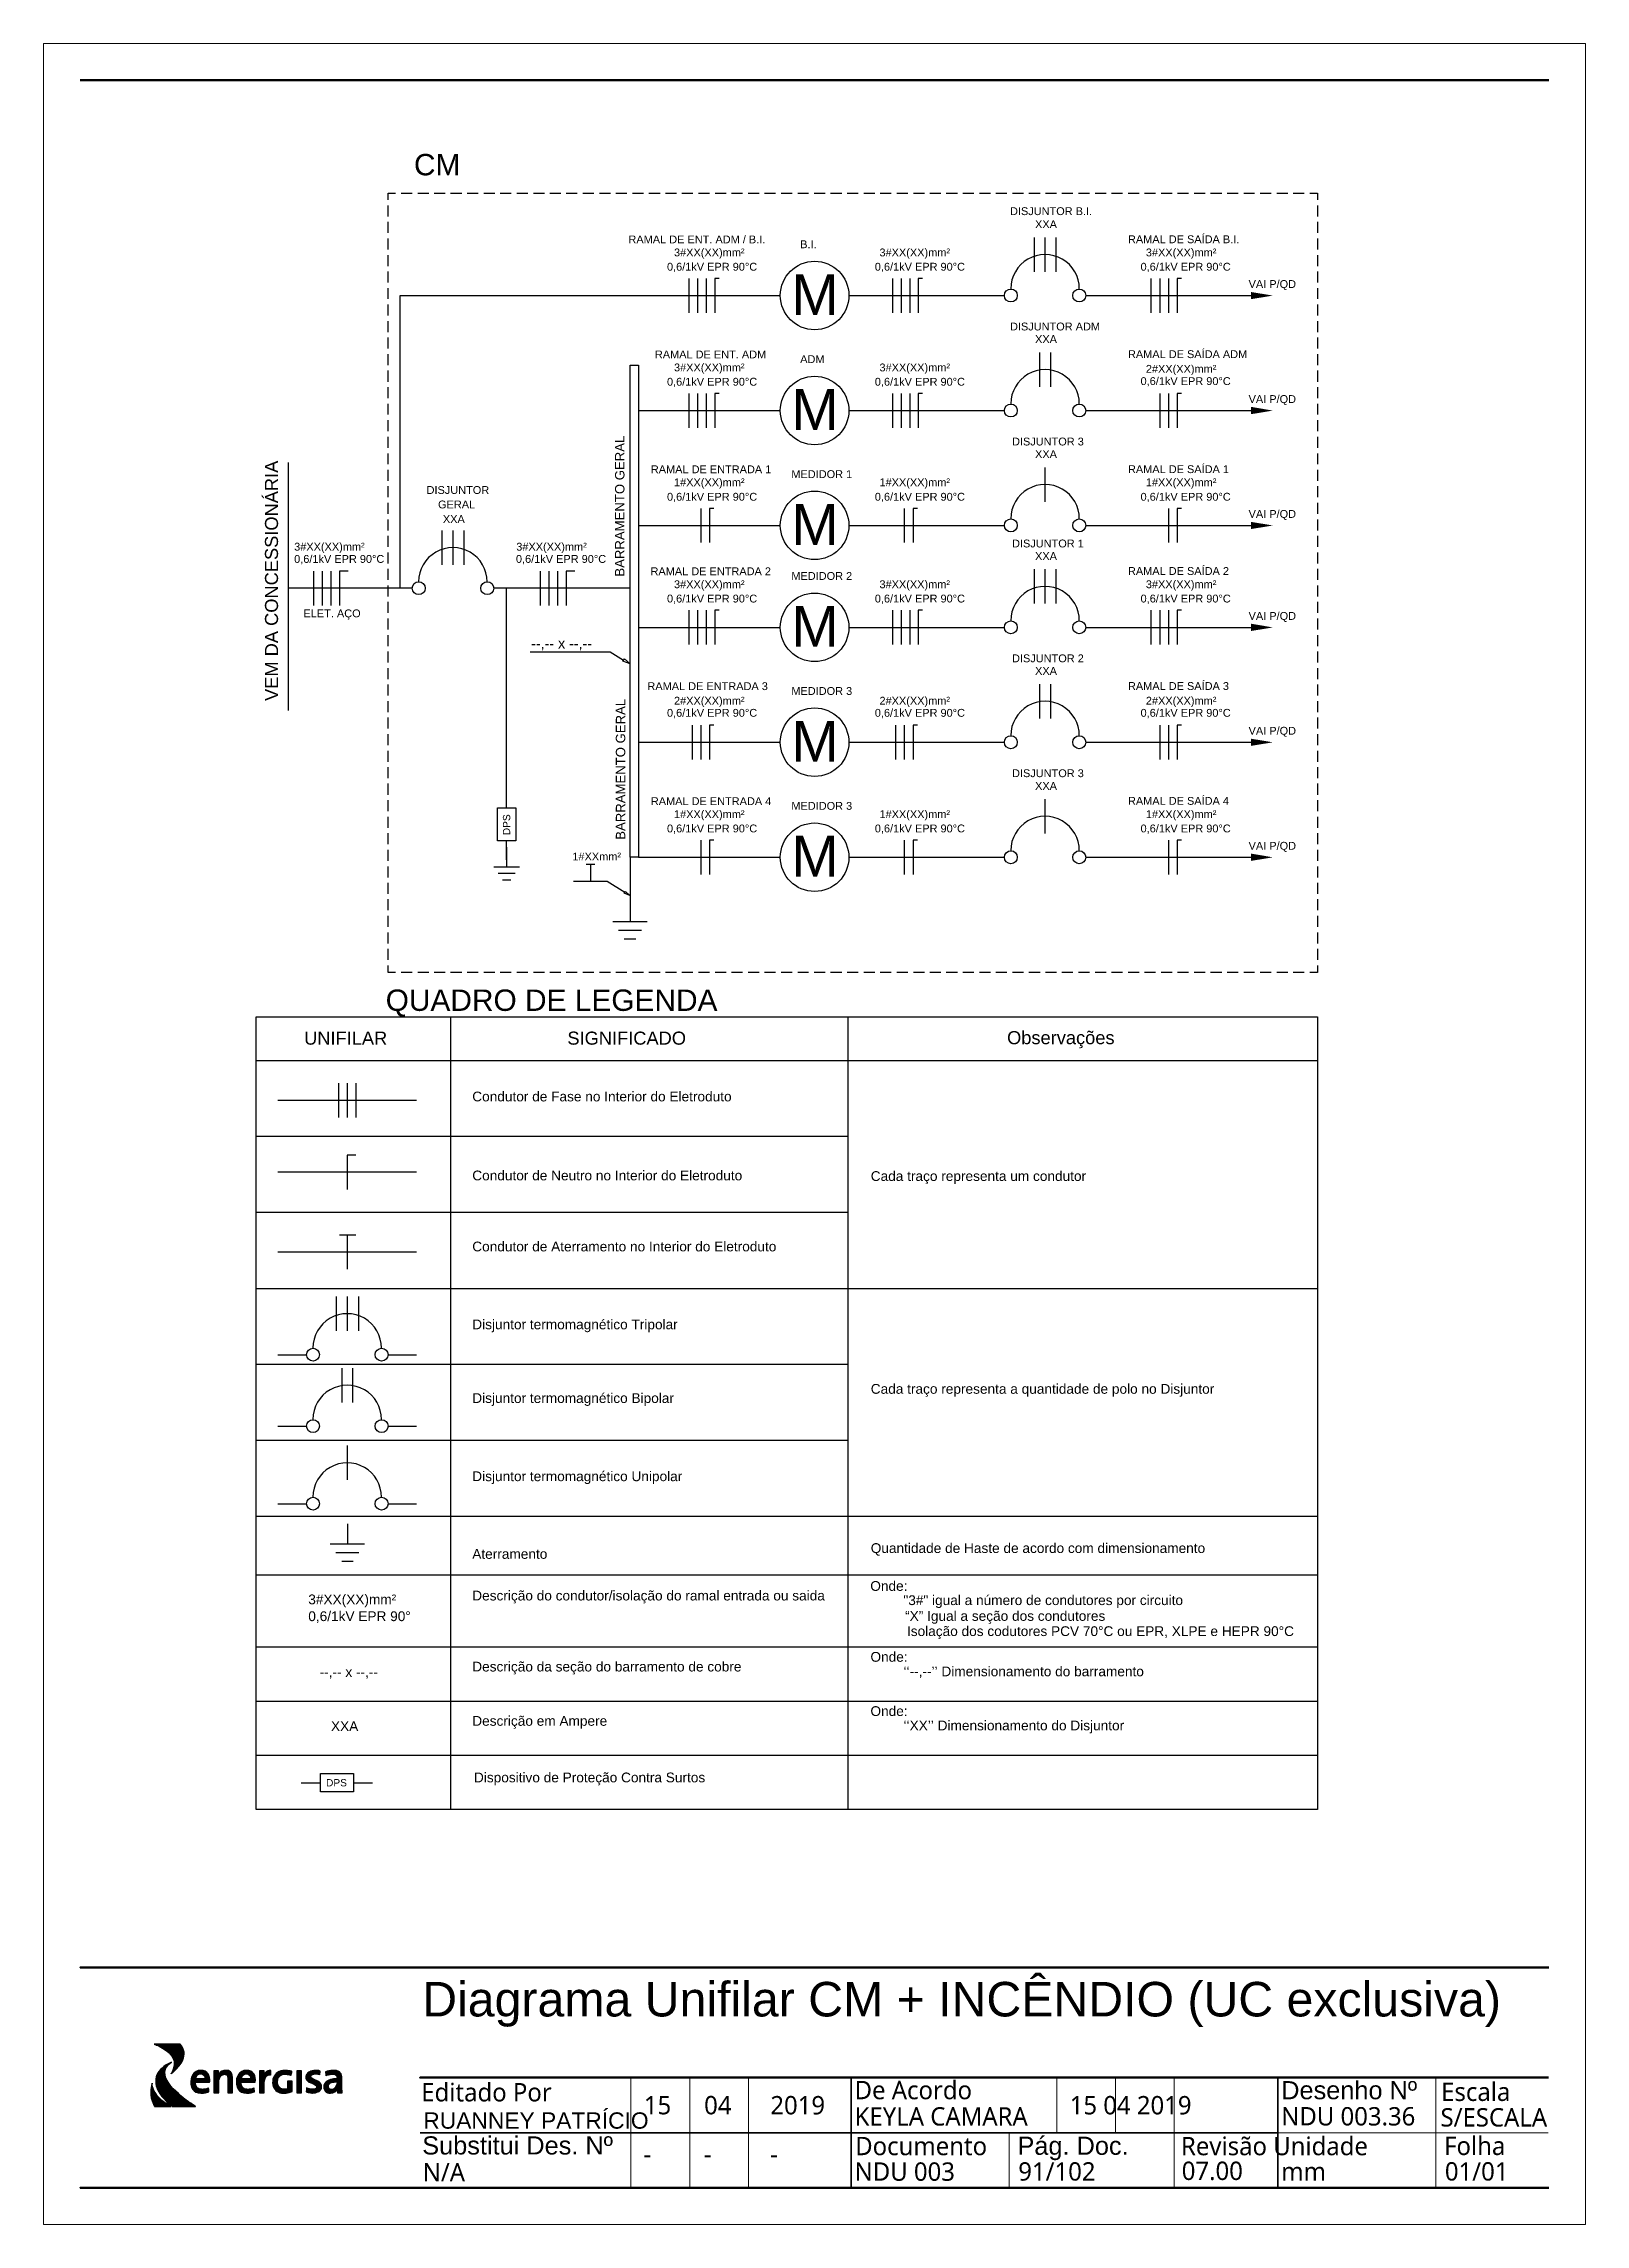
# Model space of a CAD drawing. Header units: millimetres. Extents: x 2788 to 2954, y 1337 to 1391.
# Drawn here: x 2908.22 to 2914.52, y 1379.07 to 1387.98 of the extents above; entities that cross this region are included whole.
import ezdxf

# ---------------------------------------------------------------- set-up
doc = ezdxf.new("R2010")
doc.units = ezdxf.units.MM
doc.layers.add('PDF2_0', color=7, linetype='Continuous')
for name, color, linetype, true_color in [('PDF2_Carimbo Não Editável', 7, 'Continuous', 0x595959), ('PDF2_Energisa', 7, 'Continuous', 0x00a5dd), ('PDF2_Texto', 30, 'Continuous', 0xff7f00)]:
    doc.layers.add(name, color=color, linetype=linetype, true_color=true_color)
doc.styles.add('PDF Arial', font='arial.ttf')
doc.styles.add('PDF Trebuchet MS', font='trebuc.ttf')

msp = doc.modelspace()

# ---------------------------------------------------------------- texts
at = {"layer": 'PDF2_Texto', "attachment_point": 7, "style": 'PDF Arial'}
for s, insert, char_height in [('CM', (2909.7316, 1387.4403), 0.08733), ('DISJUNTOR B.I.', (2912.1669, 1387.2787), 0.032022), ('RAMAL DE ENT. ADM / B.I.', (2910.6079, 1387.1632), 0.032022), ('XXA', (2912.2692, 1387.2259), 0.03202), ('RAMAL DE SAÍDA B.I.', (2912.6489, 1387.1638), 0.032022), ('3#XX(XX)mm²', (2910.794, 1387.1009), 0.032022), ('B.I.', (2911.3096, 1387.144), 0.03202), ('3#XX(XX)mm²', (2911.6335, 1387.1009), 0.032022), ('3#XX(XX)mm²', (2912.7219, 1387.1009), 0.032022), ('0,6/1kV EPR 90°C', (2910.7654, 1387.0462), 0.032022), ('0,6/1kV EPR 90°C', (2911.6145, 1387.0462), 0.032022), ('0,6/1kV EPR 90°C', (2912.7003, 1387.0462), 0.032022), ('VAI P/QD', (2913.1417, 1386.9726), 0.03202), ('DISJUNTOR ADM', (2912.1669, 1386.8075), 0.032022), ('XXA', (2912.2692, 1386.7566), 0.03202), ('RAMAL DE ENT. ADM', (2910.7159, 1386.6938), 0.032022), ('3#XX(XX)mm²', (2910.794, 1386.631), 0.032022), ('ADM', (2911.3096, 1386.6747), 0.03202), ('3#XX(XX)mm²', (2911.6335, 1386.631), 0.032022), ('RAMAL DE SAÍDA ADM', (2912.6489, 1386.6945), 0.032022), ('2#XX(XX)mm²', (2912.7219, 1386.6253), 0.032022), ('0,6/1kV EPR 90°C', (2910.7654, 1386.5763), 0.032022), ('0,6/1kV EPR 90°C', (2911.6145, 1386.5763), 0.032022), ('0,6/1kV EPR 90°C', (2912.7003, 1386.5789), 0.032022), ('VAI P/QD', (2913.1417, 1386.5027), 0.03202), ('DISJUNTOR 3', (2912.1752, 1386.3376), 0.032022), ('XXA', (2912.2692, 1386.2867), 0.03202), ('RAMAL DE ENTRADA 1', (2910.6994, 1386.2245), 0.032022), ('MEDIDOR 1', (2911.2735, 1386.2043), 0.03202), ('RAMAL DE SAÍDA 1', (2912.6489, 1386.2246), 0.032022), ('DISJUNTOR', (2909.7831, 1386.1395), 0.03202), ('0,6/1kV EPR 90°C', (2910.7654, 1386.1064), 0.032022), ('1#XX(XX)mm²', (2910.794, 1386.1617), 0.032022), ('0,6/1kV EPR 90°C', (2911.6145, 1386.1064), 0.032022), ('1#XX(XX)mm²', (2911.6335, 1386.1617), 0.032022), ('0,6/1kV EPR 90°C', (2912.7003, 1386.1064), 0.032022), ('1#XX(XX)mm²', (2912.7219, 1386.1617), 0.032022), ('GERAL', (2909.83, 1386.0804), 0.03202), ('XXA', (2909.8497, 1386.0213), 0.03202), ('VAI P/QD', (2913.1417, 1386.0334), 0.03202), ('3#XX(XX)mm²', (2909.242, 1385.8988), 0.032022), ('3#XX(XX)mm²', (2910.1495, 1385.8988), 0.032022), ('DISJUNTOR 1', (2912.1752, 1385.921), 0.032022), ('0,6/1kV EPR 90°C', (2909.242, 1385.8524), 0.032022), ('0,6/1kV EPR 90°C', (2910.1482, 1385.8524), 0.032022), ('XXA', (2912.2692, 1385.8702), 0.03202), ('RAMAL DE ENTRADA 2', (2910.6981, 1385.8079), 0.032022), ('3#XX(XX)mm²', (2910.794, 1385.7452), 0.032022), ('MEDIDOR 2', (2911.2735, 1385.7883), 0.03202), ('3#XX(XX)mm²', (2911.6335, 1385.7452), 0.032022), ('RAMAL DE SAÍDA 2', (2912.6489, 1385.8086), 0.032022), ('3#XX(XX)mm²', (2912.7219, 1385.7452), 0.032022), ('0,6/1kV EPR 90°C', (2910.7654, 1385.6905), 0.032022), ('0,6/1kV EPR 90°C', (2911.6145, 1385.6905), 0.032022), ('0,6/1kV EPR 90°C', (2912.7003, 1385.6905), 0.032022), ('ELET. AÇO', (2909.2801, 1385.626), 0.03202), ('VAI P/QD', (2913.1417, 1385.6168), 0.03202), ('--,-- x --,--', (2910.2104, 1385.5006), 0.041628), ('DISJUNTOR 2', (2912.1752, 1385.4518), 0.032022), ('XXA', (2912.2692, 1385.4009), 0.03202), ('RAMAL DE ENTRADA 3', (2910.6854, 1385.3381), 0.032022), ('MEDIDOR 3', (2911.2735, 1385.3184), 0.03202), ('RAMAL DE SAÍDA 3', (2912.6489, 1385.3387), 0.032022), ('0,6/1kV EPR 90°C', (2910.7654, 1385.2237), 0.032022), ('2#XX(XX)mm²', (2910.794, 1385.2695), 0.032022), ('0,6/1kV EPR 90°C', (2911.6145, 1385.2237), 0.032022), ('2#XX(XX)mm²', (2911.6335, 1385.2695), 0.032022), ('0,6/1kV EPR 90°C', (2912.7003, 1385.2237), 0.032022), ('2#XX(XX)mm²', (2912.7219, 1385.2695), 0.032022), ('VAI P/QD', (2913.1417, 1385.1476), 0.03202), ('DISJUNTOR 3', (2912.1752, 1384.9825), 0.032022), ('XXA', (2912.2692, 1384.931), 0.03202), ('RAMAL DE ENTRADA 4', (2910.6994, 1384.8687), 0.032022), ('MEDIDOR 3', (2911.2735, 1384.8491), 0.03202), ('RAMAL DE SAÍDA 4', (2912.6489, 1384.8695), 0.032022), ('0,6/1kV EPR 90°C', (2910.7654, 1384.7513), 0.032022), ('1#XX(XX)mm²', (2910.794, 1384.806), 0.032022), ('0,6/1kV EPR 90°C', (2911.6145, 1384.7513), 0.032022), ('1#XX(XX)mm²', (2911.6335, 1384.806), 0.032022), ('0,6/1kV EPR 90°C', (2912.7003, 1384.7513), 0.032022), ('1#XX(XX)mm²', (2912.7219, 1384.806), 0.032022), ('VAI P/QD', (2913.1417, 1384.6776), 0.03202), ('1#XXmm²', (2910.3787, 1384.6427), 0.03202), ('Condutor de Fase no Interior do Eletroduto', (2909.9698, 1383.6577), 0.039901), ('Condutor de Neutro no Interior do Eletroduto', (2909.9698, 1383.3351), 0.039901), ('Cada traço representa um condutor', (2911.5979, 1383.3209), 0.039901), ('Condutor de Aterramento no Interior do Eletroduto', (2909.9698, 1383.0449), 0.039901), ('Disjuntor termomagnético Tripolar', (2909.9698, 1382.7151), 0.039901), ('Disjuntor termomagnético Bipolar', (2909.9698, 1382.4141), 0.039901), ('Cada traço representa a quantidade de polo no Disjuntor', (2911.5979, 1382.4515), 0.039901), ('Disjuntor termomagnético Unipolar', (2909.9698, 1382.0947), 0.039901), ('Quantidade de Haste de acordo com dimensionamento', (2911.5979, 1381.8023), 0.039901), ('Aterramento', (2909.9698, 1381.7889), 0.039901), ('Onde:', (2911.596, 1381.658), 0.0399), ('Descrição do condutor/isolação do ramal entrada ou saida', (2909.9698, 1381.6071), 0.039901), ('"3#" igual a número de condutores por circuito', (2911.7313, 1381.5885), 0.039901), ('“X” Igual a seção dos condutores', (2911.7383, 1381.5238), 0.039901), ('Isolação dos codutores PCV 70°C ou EPR, XLPE e HEPR 90°C', (2911.7459, 1381.4617), 0.039901), ('Onde:', (2911.5967, 1381.3684), 0.0399), ('Descrição da seção do barramento de cobre', (2909.9698, 1381.3169), 0.039901), ('‘‘--,--’’ Dimensionamento do barramento', (2911.7319, 1381.3022), 0.039901), ('Descrição em Ampere', (2909.9698, 1381.0951), 0.039901), ('Onde:', (2911.5967, 1381.1468), 0.0399), ('‘‘XX’’ Dimensionamento do Disjuntor', (2911.7319, 1381.0767), 0.039901), ('Dispositivo de Proteção Contra Surtos', (2909.9767, 1380.864), 0.039901)]:
    msp.add_mtext(s, dxfattribs=dict(at, insert=insert, char_height=char_height))
at = {"layer": 'PDF2_Texto', "color": 7, "attachment_point": 7}
for s, insert, char_height, style in [('M', (2911.2735, 1386.871), 0.1667, 'PDF Arial'), ('M', (2911.2735, 1386.4017), 0.1667, 'PDF Arial'), ('M', (2911.2735, 1385.9318), 0.1667, 'PDF Arial'), ('M', (2911.2735, 1385.5158), 0.1667, 'PDF Arial'), ('M', (2911.2735, 1385.0459), 0.1667, 'PDF Arial'), ('M', (2911.2735, 1384.5766), 0.1667, 'PDF Arial'), ('QUADRO DE LEGENDA', (2909.616, 1384.004), 0.087332, 'PDF Arial'), ('UNIFILAR', (2909.2827, 1383.8892), 0.05337, 'PDF Arial'), ('SIGNIFICADO', (2910.3584, 1383.8892), 0.053369, 'PDF Arial'), ('Observações', (2912.1549, 1383.8755), 0.053369, 'PDF Arial'), ('3#XX(XX)mm²', (2909.2998, 1381.5917), 0.039901, 'PDF Arial'), ('0,6/1kV EPR 90°', (2909.2998, 1381.5276), 0.039901, 'PDF Arial'), ('--,-- x --,--', (2909.3462, 1381.2996), 0.039901, 'PDF Arial'), ('XXA', (2909.3925, 1381.0859), 0.0399, 'PDF Arial'), ('DPS', (2909.3722, 1380.8593), 0.02982, 'PDF Arial'), ('Diagrama Unifilar CM + INCÊNDIO (UC exclusiva)', (2909.7653, 1379.8773), 0.141088, 'PDF Arial'), ('Editado Por', (2909.7615, 1379.5716), 0.074999, 'PDF Trebuchet MS'), ('De Acordo', (2911.5319, 1379.5805), 0.075, 'PDF Trebuchet MS'), ('Desenho Nº', (2913.275, 1379.5805), 0.07404, 'PDF Arial'), ('Escala', (2913.9285, 1379.5735), 0.075, 'PDF Trebuchet MS'), ('RUANNEY PATRÍCIO', (2909.7697, 1379.4604), 0.066636, 'PDF Arial'), ('15', (2910.6708, 1379.5189), 0.075, 'PDF Trebuchet MS'), ('04', (2910.9172, 1379.5189), 0.075, 'PDF Trebuchet MS'), ('2019', (2911.1877, 1379.5187), 0.075, 'PDF Trebuchet MS'), ('KEYLA CAMARA', (2911.5319, 1379.473), 0.074999, 'PDF Trebuchet MS'), ('15 04 2019', (2912.4108, 1379.5187), 0.075, 'PDF Trebuchet MS'), ('NDU 003.36', (2913.275, 1379.473), 0.075, 'PDF Trebuchet MS'), ('S/ESCALA', (2913.9259, 1379.4691), 0.075, 'PDF Trebuchet MS'), ('Substitui Des. Nº', (2909.7653, 1379.3548), 0.07404, 'PDF Arial'), ('Substitui Des. Nº', (2909.7653, 1379.3548), 0.07404, 'PDF Arial'), ('-', (2910.6695, 1379.3207), 0.075, 'PDF Trebuchet MS'), ('-', (2910.9159, 1379.3207), 0.075, 'PDF Trebuchet MS'), ('-', (2911.1871, 1379.3207), 0.075, 'PDF Trebuchet MS'), ('Documento', (2911.5344, 1379.3519), 0.075, 'PDF Trebuchet MS'), ('Pág. Doc.', (2912.1974, 1379.3323), 0.07404, 'PDF Arial'), ('Revisão Unidade', (2912.8655, 1379.3517), 0.074999, 'PDF Trebuchet MS'), ('Folha', (2913.9405, 1379.3526), 0.075, 'PDF Trebuchet MS'), ('N/A', (2909.7672, 1379.2459), 0.075, 'PDF Trebuchet MS'), ('NDU 003', (2911.5319, 1379.2475), 0.075, 'PDF Trebuchet MS'), ('91/102', (2912.2006, 1379.2482), 0.075, 'PDF Trebuchet MS'), ('07.00', (2912.8686, 1379.2503), 0.075, 'PDF Trebuchet MS'), ('mm', (2913.275, 1379.2488), 0.075, 'PDF Trebuchet MS'), ('01/01', (2913.9437, 1379.2484), 0.075, 'PDF Trebuchet MS')]:
    msp.add_mtext(s, dxfattribs=dict(at, insert=insert, char_height=char_height, style=style))
at = {"layer": 'PDF2_Texto', "char_height": 0.038426, "attachment_point": 7, "rotation": 90, "style": 'PDF Arial'}
for insert in [(2910.5921, 1385.8022), (2910.5953, 1384.7271)]:
    msp.add_mtext('BARRAMENTO GERAL', dxfattribs=dict(at, insert=insert))
at = {"layer": 'PDF2_Texto', "color": 7, "attachment_point": 7, "rotation": 90, "style": 'PDF Arial'}
for s, insert, char_height in [('VEM DA CONCESSIONÁRIA', (2909.1769, 1385.2942), 0.053369), ('DPS', (2910.1252, 1384.7455), 0.02982)]:
    msp.add_mtext(s, dxfattribs=dict(at, insert=insert, char_height=char_height))

# ---------------------------------------------------------------- linework, layer by layer
at = {"layer": 'PDF2_0', "lineweight": 20}
msp.add_lwpolyline([(2908.2184, 1379.0703), (2914.5178, 1379.0703), (2914.5178, 1387.9797), (2908.2184, 1387.9797)], close=True, dxfattribs=at)
msp.add_lwpolyline([(2908.2184, 1379.0703), (2914.5178, 1379.0703), (2914.5178, 1387.9797), (2908.2184, 1387.9797)], close=True, dxfattribs=at)
at = {"layer": 'PDF2_0', "lineweight": 25}
for points in [[(2909.6256, 1387.3409), (2909.6256, 1387.3694), (2909.6567, 1387.3694)], [(2909.6789, 1387.3694), (2909.724, 1387.3694)], [(2909.7469, 1387.3694), (2909.7919, 1387.3694)], [(2909.8142, 1387.3694), (2909.8593, 1387.3694)], [(2909.8815, 1387.3694), (2909.9266, 1387.3694)], [(2909.9494, 1387.3694), (2909.9945, 1387.3694)], [(2910.0167, 1387.3694), (2910.0618, 1387.3694)], [(2910.0841, 1387.3694), (2910.1291, 1387.3694)], [(2910.152, 1387.3694), (2910.1965, 1387.3694)], [(2910.2193, 1387.3694), (2910.2644, 1387.3694)], [(2910.2866, 1387.3694), (2910.3317, 1387.3694)], [(2910.3539, 1387.3694), (2910.399, 1387.3694)], [(2910.4219, 1387.3694), (2910.467, 1387.3694)], [(2910.4892, 1387.3694), (2910.5343, 1387.3694)], [(2910.5565, 1387.3694), (2910.6016, 1387.3694)], [(2910.6245, 1387.3694), (2910.6689, 1387.3694)], [(2910.6918, 1387.3694), (2910.7369, 1387.3694)], [(2910.7591, 1387.3694), (2910.8042, 1387.3694)], [(2910.8264, 1387.3694), (2910.8715, 1387.3694)], [(2910.8943, 1387.3694), (2910.9394, 1387.3694)], [(2910.9617, 1387.3694), (2911.0067, 1387.3694)], [(2911.029, 1387.3694), (2911.0741, 1387.3694)], [(2911.0969, 1387.3694), (2911.142, 1387.3694)], [(2911.1642, 1387.3694), (2911.2093, 1387.3694)], [(2911.2315, 1387.3694), (2911.2766, 1387.3694)], [(2911.2995, 1387.3694), (2911.3439, 1387.3694)], [(2911.3668, 1387.3694), (2911.4119, 1387.3694)], [(2911.4341, 1387.3694), (2911.4792, 1387.3694)], [(2911.5014, 1387.3694), (2911.5465, 1387.3694)], [(2911.5694, 1387.3694), (2911.6145, 1387.3694)], [(2911.6367, 1387.3694), (2911.6818, 1387.3694)], [(2911.704, 1387.3694), (2911.7491, 1387.3694)], [(2911.7719, 1387.3694), (2911.817, 1387.3694)], [(2911.8393, 1387.3694), (2911.8843, 1387.3694)], [(2911.9066, 1387.3694), (2911.9517, 1387.3694)], [(2911.9745, 1387.3694), (2912.019, 1387.3694)], [(2912.0418, 1387.3694), (2912.0869, 1387.3694)], [(2912.1091, 1387.3694), (2912.1542, 1387.3694)], [(2912.1765, 1387.3694), (2912.2215, 1387.3694)], [(2912.2444, 1387.3694), (2912.2895, 1387.3694)], [(2912.3117, 1387.3694), (2912.3568, 1387.3694)], [(2912.379, 1387.3694), (2912.4241, 1387.3694)], [(2912.447, 1387.3694), (2912.4914, 1387.3694)], [(2912.5143, 1387.3694), (2912.5594, 1387.3694)], [(2912.5816, 1387.3694), (2912.6267, 1387.3694)], [(2912.6495, 1387.3694), (2912.694, 1387.3694)], [(2912.7169, 1387.3694), (2912.7619, 1387.3694)], [(2912.7842, 1387.3694), (2912.8293, 1387.3694)], [(2912.8515, 1387.3694), (2912.8966, 1387.3694)], [(2912.9194, 1387.3694), (2912.9645, 1387.3694)], [(2912.9867, 1387.3694), (2913.0318, 1387.3694)], [(2913.0541, 1387.3694), (2913.0991, 1387.3694)], [(2913.122, 1387.3694), (2913.1665, 1387.3694)], [(2913.1893, 1387.3694), (2913.2344, 1387.3694)], [(2913.2566, 1387.3694), (2913.3017, 1387.3694)], [(2913.3239, 1387.3694), (2913.369, 1387.3694)], [(2913.3919, 1387.3694), (2913.423, 1387.3694), (2913.423, 1387.3409)], [(2909.6256, 1387.2736), (2909.6256, 1387.3186)], [(2913.423, 1387.3186), (2913.423, 1387.2736)], [(2909.6256, 1387.2062), (2909.6256, 1387.2513)], [(2912.2654, 1387.1878), (2912.2654, 1387.0475)], [(2912.3098, 1387.1878), (2912.3098, 1387.0475)], [(2912.3543, 1387.1878), (2912.3543, 1387.0475)], [(2913.423, 1387.2513), (2913.423, 1387.2062)], [(2909.6256, 1387.1383), (2909.6256, 1387.1834)], [(2909.6256, 1387.071), (2909.6256, 1387.1161)], [(2913.423, 1387.1834), (2913.423, 1387.1383)], [(2913.423, 1387.1161), (2913.423, 1387.071)], [(2909.6256, 1387.0037), (2909.6256, 1387.0488)], [(2910.8543, 1387.0202), (2910.8543, 1386.8805)], [(2910.8899, 1387.0202), (2910.8899, 1386.8805)], [(2910.9255, 1387.0202), (2910.9255, 1386.8805)], [(2910.9788, 1387.0202), (2910.961, 1387.0202), (2910.961, 1386.8805)], [(2911.6862, 1387.0202), (2911.6862, 1386.8805)], [(2911.7218, 1387.0202), (2911.7218, 1386.8805)], [(2911.7573, 1387.0202), (2911.7573, 1386.8805)], [(2911.81, 1387.0202), (2911.7923, 1387.0202), (2911.7923, 1386.8805)], [(2912.7429, 1387.0202), (2912.7429, 1386.8805)], [(2912.7785, 1387.0202), (2912.7785, 1386.8805)], [(2912.814, 1387.0202), (2912.814, 1386.8805)], [(2912.8674, 1387.0202), (2912.8496, 1387.0202), (2912.8496, 1386.8805)], [(2913.423, 1387.0488), (2913.423, 1387.0037)], [(2909.6256, 1386.9364), (2909.6256, 1386.9808)], [(2913.423, 1386.9808), (2913.423, 1386.9364)], [(2909.6256, 1386.8684), (2909.6256, 1386.9135)], [(2909.6256, 1386.8011), (2909.6256, 1386.8462)], [(2913.423, 1386.9135), (2913.423, 1386.8684)], [(2913.423, 1386.8462), (2913.423, 1386.8011)], [(2909.6256, 1386.7338), (2909.6256, 1386.7789)], [(2913.423, 1386.7789), (2913.423, 1386.7338)], [(2909.6256, 1386.6658), (2909.6256, 1386.7109)], [(2912.2876, 1386.7179), (2912.2876, 1386.5776)], [(2912.332, 1386.7179), (2912.332, 1386.5776)], [(2913.423, 1386.7109), (2913.423, 1386.6658)], [(2909.6256, 1386.5985), (2909.6256, 1386.6436)], [(2909.6256, 1386.5312), (2909.6256, 1386.5763)], [(2913.423, 1386.6436), (2913.423, 1386.5985)], [(2913.423, 1386.5763), (2913.423, 1386.5312)], [(2909.6256, 1386.4639), (2909.6256, 1386.5084)], [(2910.8543, 1386.5509), (2910.8543, 1386.4106)], [(2910.8899, 1386.5509), (2910.8899, 1386.4106)], [(2910.9255, 1386.5509), (2910.9255, 1386.4106)], [(2910.9788, 1386.5509), (2910.961, 1386.5509), (2910.961, 1386.4106)], [(2911.6862, 1386.5509), (2911.6862, 1386.4106)], [(2911.7218, 1386.5509), (2911.7218, 1386.4106)], [(2911.7573, 1386.5509), (2911.7573, 1386.4106)], [(2911.81, 1386.5509), (2911.7923, 1386.5509), (2911.7923, 1386.4106)], [(2912.7785, 1386.5509), (2912.7785, 1386.4106)], [(2912.814, 1386.5509), (2912.814, 1386.4106)], [(2912.8674, 1386.5509), (2912.8496, 1386.5509), (2912.8496, 1386.4106)], [(2913.423, 1386.5084), (2913.423, 1386.4639)], [(2909.6256, 1386.396), (2909.6256, 1386.441)], [(2913.423, 1386.441), (2913.423, 1386.396)], [(2909.6256, 1386.3286), (2909.6256, 1386.3737)], [(2909.6256, 1386.2613), (2909.6256, 1386.3058)], [(2913.423, 1386.3737), (2913.423, 1386.3286)], [(2913.423, 1386.3058), (2913.423, 1386.2613)], [(2909.2185, 1385.2555), (2909.2185, 1386.2677)], [(2909.6256, 1386.1934), (2909.6256, 1386.2385)], [(2912.3098, 1386.2486), (2912.3098, 1386.1083)], [(2913.423, 1386.2385), (2913.423, 1386.1934)], [(2909.6256, 1386.1261), (2909.6256, 1386.1712)], [(2913.423, 1386.1712), (2913.423, 1386.1261)], [(2909.6256, 1386.0588), (2909.6256, 1386.1038)], [(2909.6256, 1385.9908), (2909.6256, 1386.0359)], [(2910.9032, 1386.081), (2910.9032, 1385.9413)], [(2910.9566, 1386.081), (2910.9388, 1386.081), (2910.9388, 1385.9413)], [(2911.7351, 1386.081), (2911.7351, 1385.9413)], [(2911.7885, 1386.081), (2911.7707, 1386.081), (2911.7707, 1385.9413)], [(2912.814, 1386.081), (2912.814, 1385.9413)], [(2912.8674, 1386.081), (2912.8496, 1386.081), (2912.8496, 1385.9413)], [(2913.423, 1386.1038), (2913.423, 1386.0588)], [(2913.423, 1386.0359), (2913.423, 1385.9908)], [(2909.6256, 1385.9235), (2909.6256, 1385.9686)], [(2909.8459, 1385.9902), (2909.8459, 1385.8505)], [(2909.8904, 1385.9902), (2909.8904, 1385.8505)], [(2909.9348, 1385.9902), (2909.9348, 1385.8505)], [(2913.423, 1385.9686), (2913.423, 1385.9235)], [(2909.6256, 1385.8562), (2909.6256, 1385.9013)], [(2913.423, 1385.9013), (2913.423, 1385.8562)], [(2909.3208, 1385.8244), (2909.3208, 1385.6841)], [(2909.3563, 1385.8244), (2909.3563, 1385.6841)], [(2909.3919, 1385.8244), (2909.3919, 1385.6841)], [(2909.4624, 1385.8244), (2909.4268, 1385.8244), (2909.4268, 1385.6841)], [(2909.6256, 1385.7889), (2909.6256, 1385.8333)], [(2909.6256, 1385.7209), (2909.6256, 1385.766)], [(2910.2473, 1385.8244), (2910.2473, 1385.6841)], [(2910.2828, 1385.8244), (2910.2828, 1385.6841)], [(2910.3184, 1385.8244), (2910.3184, 1385.6841)], [(2910.3889, 1385.8244), (2910.3539, 1385.8244), (2910.3539, 1385.6841)], [(2912.2654, 1385.8321), (2912.2654, 1385.6917)], [(2912.3098, 1385.8321), (2912.3098, 1385.6917)], [(2912.3543, 1385.8321), (2912.3543, 1385.6917)], [(2913.423, 1385.8333), (2913.423, 1385.7889)], [(2913.423, 1385.766), (2913.423, 1385.7209)], [(2909.6256, 1385.6536), (2909.6256, 1385.6987)], [(2910.1101, 1384.8573), (2910.1101, 1385.7546)], [(2913.423, 1385.6987), (2913.423, 1385.6536)], [(2909.6256, 1385.5863), (2909.6256, 1385.6314)], [(2910.8543, 1385.665), (2910.8543, 1385.5247)], [(2910.8899, 1385.665), (2910.8899, 1385.5247)], [(2910.9255, 1385.665), (2910.9255, 1385.5247)], [(2910.9788, 1385.665), (2910.961, 1385.665), (2910.961, 1385.5247)], [(2911.6862, 1385.665), (2911.6862, 1385.5247)], [(2911.7218, 1385.665), (2911.7218, 1385.5247)], [(2911.7573, 1385.665), (2911.7573, 1385.5247)], [(2911.81, 1385.665), (2911.7923, 1385.665), (2911.7923, 1385.5247)], [(2912.7429, 1385.665), (2912.7429, 1385.5247)], [(2912.7785, 1385.665), (2912.7785, 1385.5247)], [(2912.814, 1385.665), (2912.814, 1385.5247)], [(2912.8674, 1385.665), (2912.8496, 1385.665), (2912.8496, 1385.5247)], [(2913.423, 1385.6314), (2913.423, 1385.5863)], [(2909.6256, 1385.5184), (2909.6256, 1385.5634)], [(2909.6256, 1385.451), (2909.6256, 1385.4961)], [(2910.1101, 1385.4993), (2910.1101, 1385.578)], [(2913.423, 1385.5634), (2913.423, 1385.5184)], [(2913.423, 1385.4961), (2913.423, 1385.451)], [(2909.6256, 1385.3837), (2909.6256, 1385.4288)], [(2913.423, 1385.4288), (2913.423, 1385.3837)], [(2909.6256, 1385.3158), (2909.6256, 1385.3609)], [(2912.2876, 1385.3621), (2912.2876, 1385.2224)], [(2912.332, 1385.3621), (2912.332, 1385.2224)], [(2913.423, 1385.3609), (2913.423, 1385.3158)], [(2909.6256, 1385.2485), (2909.6256, 1385.2936)], [(2913.423, 1385.2936), (2913.423, 1385.2485)], [(2909.6256, 1385.1812), (2909.6256, 1385.2262)], [(2909.6256, 1385.1138), (2909.6256, 1385.1583)], [(2910.8677, 1385.1951), (2910.8677, 1385.0548)], [(2910.9032, 1385.1951), (2910.9032, 1385.0548)], [(2910.9566, 1385.1951), (2910.9388, 1385.1951), (2910.9388, 1385.0548)], [(2911.6996, 1385.1951), (2911.6996, 1385.0548)], [(2911.7351, 1385.1951), (2911.7351, 1385.0548)], [(2911.7885, 1385.1951), (2911.7707, 1385.1951), (2911.7707, 1385.0548)], [(2912.7785, 1385.1951), (2912.7785, 1385.0548)], [(2912.814, 1385.1951), (2912.814, 1385.0548)], [(2912.8674, 1385.1951), (2912.8496, 1385.1951), (2912.8496, 1385.0548)], [(2913.423, 1385.2262), (2913.423, 1385.1812)], [(2913.423, 1385.1583), (2913.423, 1385.1138)], [(2909.6256, 1385.0459), (2909.6256, 1385.091)], [(2913.423, 1385.091), (2913.423, 1385.0459)], [(2909.6256, 1384.9786), (2909.6256, 1385.0237)], [(2913.423, 1385.0237), (2913.423, 1384.9786)], [(2909.6256, 1384.9113), (2909.6256, 1384.9564)], [(2909.6256, 1384.8433), (2909.6256, 1384.8884)], [(2912.3098, 1384.8929), (2912.3098, 1384.7525)], [(2913.423, 1384.9564), (2913.423, 1384.9113)], [(2913.423, 1384.8884), (2913.423, 1384.8433)], [(2909.6256, 1384.776), (2909.6256, 1384.8211)], [(2913.423, 1384.8211), (2913.423, 1384.776)], [(2909.6256, 1384.7087), (2909.6256, 1384.7538)], [(2910.1101, 1384.6446), (2910.1101, 1384.7233)], [(2910.1101, 1384.6966), (2910.1101, 1384.6154)], [(2910.9032, 1384.7258), (2910.9032, 1384.5855)], [(2910.9566, 1384.7258), (2910.9388, 1384.7258), (2910.9388, 1384.5855)], [(2911.7351, 1384.7258), (2911.7351, 1384.5855)], [(2911.7885, 1384.7258), (2911.7707, 1384.7258), (2911.7707, 1384.5855)], [(2912.814, 1384.7258), (2912.814, 1384.5855)], [(2912.8674, 1384.7258), (2912.8496, 1384.7258), (2912.8496, 1384.5855)], [(2913.423, 1384.7538), (2913.423, 1384.7087)], [(2909.6256, 1384.6414), (2909.6256, 1384.6858)], [(2909.6256, 1384.5734), (2909.6256, 1384.6185)], [(2910.1628, 1384.6154), (2910.058, 1384.6154)], [(2910.4352, 1384.6274), (2910.4701, 1384.6274)], [(2910.453, 1384.6274), (2910.453, 1384.5576)], [(2910.6143, 1384.6554), (2910.6143, 1384.3912)], [(2910.6143, 1384.6554), (2910.6143, 1384.6554)], [(2913.423, 1384.6858), (2913.423, 1384.6414)], [(2913.423, 1384.6185), (2913.423, 1384.5734)], [(2909.6256, 1384.5061), (2909.6256, 1384.5512)], [(2910.145, 1384.5893), (2910.0752, 1384.5893)], [(2910.1279, 1384.5626), (2910.0929, 1384.5626)], [(2913.423, 1384.5512), (2913.423, 1384.5061)], [(2909.6256, 1384.4388), (2909.6256, 1384.4839)], [(2913.423, 1384.4839), (2913.423, 1384.4388)], [(2909.6256, 1384.3709), (2909.6256, 1384.416)], [(2909.6256, 1384.3036), (2909.6256, 1384.3486)], [(2910.6842, 1384.3912), (2910.5444, 1384.3912)], [(2910.6607, 1384.3563), (2910.5673, 1384.3563)], [(2913.423, 1384.416), (2913.423, 1384.3709)], [(2913.423, 1384.3486), (2913.423, 1384.3036)], [(2909.6256, 1384.2362), (2909.6256, 1384.2813)], [(2910.6378, 1384.3207), (2910.5908, 1384.3207)], [(2913.423, 1384.2813), (2913.423, 1384.2362)], [(2909.6567, 1384.1854), (2909.6256, 1384.1854), (2909.6256, 1384.2134)], [(2909.724, 1384.1854), (2909.6789, 1384.1854)], [(2909.7919, 1384.1854), (2909.7469, 1384.1854)], [(2909.8593, 1384.1854), (2909.8142, 1384.1854)], [(2909.9266, 1384.1854), (2909.8815, 1384.1854)], [(2909.9945, 1384.1854), (2909.9494, 1384.1854)], [(2910.0618, 1384.1854), (2910.0167, 1384.1854)], [(2910.1291, 1384.1854), (2910.0841, 1384.1854)], [(2910.1965, 1384.1854), (2910.152, 1384.1854)], [(2910.2644, 1384.1854), (2910.2193, 1384.1854)], [(2910.3317, 1384.1854), (2910.2866, 1384.1854)], [(2910.399, 1384.1854), (2910.3539, 1384.1854)], [(2910.467, 1384.1854), (2910.4219, 1384.1854)], [(2910.5343, 1384.1854), (2910.4892, 1384.1854)], [(2910.6016, 1384.1854), (2910.5565, 1384.1854)], [(2910.6689, 1384.1854), (2910.6245, 1384.1854)], [(2910.7369, 1384.1854), (2910.6918, 1384.1854)], [(2910.8042, 1384.1854), (2910.7591, 1384.1854)], [(2910.8715, 1384.1854), (2910.8264, 1384.1854)], [(2910.9394, 1384.1854), (2910.8943, 1384.1854)], [(2911.0067, 1384.1854), (2910.9617, 1384.1854)], [(2911.0741, 1384.1854), (2911.029, 1384.1854)], [(2911.142, 1384.1854), (2911.0969, 1384.1854)], [(2911.2093, 1384.1854), (2911.1642, 1384.1854)], [(2911.2766, 1384.1854), (2911.2315, 1384.1854)], [(2911.3439, 1384.1854), (2911.2995, 1384.1854)], [(2911.4119, 1384.1854), (2911.3668, 1384.1854)], [(2911.4792, 1384.1854), (2911.4341, 1384.1854)], [(2911.5465, 1384.1854), (2911.5014, 1384.1854)], [(2911.6145, 1384.1854), (2911.5694, 1384.1854)], [(2911.6818, 1384.1854), (2911.6367, 1384.1854)], [(2911.7491, 1384.1854), (2911.704, 1384.1854)], [(2911.817, 1384.1854), (2911.7719, 1384.1854)], [(2911.8843, 1384.1854), (2911.8393, 1384.1854)], [(2911.9517, 1384.1854), (2911.9066, 1384.1854)], [(2912.019, 1384.1854), (2911.9745, 1384.1854)], [(2912.0869, 1384.1854), (2912.0418, 1384.1854)], [(2912.1542, 1384.1854), (2912.1091, 1384.1854)], [(2912.2215, 1384.1854), (2912.1765, 1384.1854)], [(2912.2895, 1384.1854), (2912.2444, 1384.1854)], [(2912.3568, 1384.1854), (2912.3117, 1384.1854)], [(2912.4241, 1384.1854), (2912.379, 1384.1854)], [(2912.4914, 1384.1854), (2912.447, 1384.1854)], [(2912.5594, 1384.1854), (2912.5143, 1384.1854)], [(2912.6267, 1384.1854), (2912.5816, 1384.1854)], [(2912.694, 1384.1854), (2912.6495, 1384.1854)], [(2912.7619, 1384.1854), (2912.7169, 1384.1854)], [(2912.8293, 1384.1854), (2912.7842, 1384.1854)], [(2912.8966, 1384.1854), (2912.8515, 1384.1854)], [(2912.9645, 1384.1854), (2912.9194, 1384.1854)], [(2913.0318, 1384.1854), (2912.9867, 1384.1854)], [(2913.0991, 1384.1854), (2913.0541, 1384.1854)], [(2913.1665, 1384.1854), (2913.122, 1384.1854)], [(2913.2344, 1384.1854), (2913.1893, 1384.1854)], [(2913.3017, 1384.1854), (2913.2566, 1384.1854)], [(2913.369, 1384.1854), (2913.3239, 1384.1854)], [(2913.423, 1384.2134), (2913.423, 1384.1854), (2913.3919, 1384.1854)], [(2909.423, 1383.7327), (2909.423, 1383.5923)], [(2909.4586, 1383.7327), (2909.4586, 1383.5923)], [(2909.4941, 1383.7327), (2909.4941, 1383.5923)], [(2909.4941, 1383.4387), (2909.4586, 1383.4387), (2909.4586, 1383.2983)], [(2909.4274, 1383.1129), (2909.4941, 1383.1129)], [(2909.4586, 1383.1129), (2909.4586, 1382.9726)], [(2909.4141, 1382.8608), (2909.4141, 1382.7204)], [(2909.4586, 1382.8608), (2909.4586, 1382.7204)], [(2909.5049, 1382.8608), (2909.5049, 1382.7204)], [(2909.437, 1382.5687), (2909.437, 1382.4283)], [(2909.4808, 1382.5687), (2909.4808, 1382.4283)], [(2909.4586, 1382.2518), (2909.4586, 1382.1115)], [(2909.4598, 1381.9318), (2909.4598, 1381.8498)], [(2909.5297, 1381.8498), (2909.3893, 1381.8498)], [(2909.5062, 1381.8143), (2909.4128, 1381.8143)], [(2909.4833, 1381.7787), (2909.4363, 1381.7787)], [(2909.2712, 1380.8744), (2909.35, 1380.8744)], [(2909.484, 1380.8744), (2909.5627, 1380.8744)]]:
    msp.add_lwpolyline(points, dxfattribs=at)
at = {"layer": 'PDF2_0', "color": 5, "lineweight": 25}
for points in [[(2909.6757, 1385.7546), (2909.6757, 1386.9503), (2911.2277, 1386.9503)], [(2911.5078, 1386.9503), (2912.1441, 1386.9503)], [(2912.4762, 1386.9503), (2913.1518, 1386.9503)], [(2910.6492, 1386.4804), (2911.2277, 1386.4804)], [(2911.5078, 1386.4804), (2912.1441, 1386.4804)], [(2912.4762, 1386.4804), (2913.1518, 1386.4804)], [(2910.6492, 1386.0111), (2911.2277, 1386.0111)], [(2911.5078, 1386.0111), (2912.1441, 1386.0111)], [(2912.4762, 1386.0111), (2913.1518, 1386.0111)], [(2909.7246, 1385.7546), (2909.2185, 1385.7546)], [(2910.6149, 1385.7546), (2910.0568, 1385.7546)], [(2910.6492, 1385.5946), (2911.2277, 1385.5946)], [(2911.5078, 1385.5946), (2912.1441, 1385.5946)], [(2912.4762, 1385.5946), (2913.1518, 1385.5946)], [(2910.6492, 1385.1253), (2911.2277, 1385.1253)], [(2911.5078, 1385.1253), (2912.1441, 1385.1253)], [(2912.4762, 1385.1253), (2913.1518, 1385.1253)], [(2910.6492, 1384.6554), (2911.2277, 1384.6554)], [(2911.5078, 1384.6554), (2912.1441, 1384.6554)], [(2912.4762, 1384.6554), (2913.1518, 1384.6554)], [(2909.7424, 1383.6622), (2909.1747, 1383.6622)], [(2909.7424, 1383.3688), (2909.1747, 1383.3688)], [(2909.7424, 1383.0424), (2909.1747, 1383.0424)], [(2909.1747, 1382.6233), (2909.2928, 1382.6233)], [(2909.6249, 1382.6233), (2909.7424, 1382.6233)], [(2909.1747, 1382.3312), (2909.2928, 1382.3312)], [(2909.6249, 1382.3312), (2909.7424, 1382.3312)], [(2909.1747, 1382.0143), (2909.2928, 1382.0143)], [(2909.6249, 1382.0143), (2909.7424, 1382.0143)]]:
    msp.add_lwpolyline(points, dxfattribs=at)
at = {"layer": 'PDF2_0', "color": 150, "lineweight": 25, "true_color": 0x007fff}
for points in [[(2910.6143, 1384.6554), (2910.6143, 1386.6658), (2910.6492, 1386.6658), (2910.6492, 1384.6554)], [(2910.6143, 1385.4453), (2910.5845, 1385.4568), (2910.5914, 1385.4663)], [(2910.6137, 1384.4998), (2910.5908, 1384.5087), (2910.5959, 1384.5163)], [(2913.423, 1380.7652), (2909.0864, 1380.7652), (2909.0864, 1384.0032), (2913.423, 1384.0032)]]:
    msp.add_lwpolyline(points, close=True, dxfattribs=at)
for points in [[(2910.2066, 1385.4955), (2910.5337, 1385.4955), (2910.5876, 1385.4612)], [(2910.3838, 1384.5576), (2910.5216, 1384.5576), (2910.5933, 1384.5125)], [(2909.8802, 1384.0032), (2909.8802, 1380.7652)], [(2911.5046, 1384.0032), (2911.5046, 1380.7652)], [(2909.0864, 1383.8254), (2913.423, 1383.8254)], [(2909.0864, 1383.5155), (2911.5046, 1383.5155)], [(2909.0864, 1383.205), (2911.5046, 1383.205)], [(2909.0864, 1382.8944), (2913.423, 1382.8944)], [(2909.0864, 1382.5846), (2911.5046, 1382.5846)], [(2909.0864, 1382.274), (2911.5046, 1382.274)], [(2909.0864, 1381.9635), (2913.423, 1381.9635)], [(2909.0864, 1381.7241), (2913.423, 1381.7241)], [(2909.0864, 1381.4301), (2913.423, 1381.4301)], [(2909.0864, 1381.2085), (2913.423, 1381.2085)], [(2909.0864, 1380.9868), (2913.423, 1380.9868)]]:
    msp.add_lwpolyline(points, dxfattribs=at)
at = {"layer": 'PDF2_0', "lineweight": 25}
for points in [[(2910.0726, 1384.7233), (2910.0726, 1384.8573), (2910.1476, 1384.8573), (2910.1476, 1384.7233)], [(2909.35, 1380.9119), (2909.484, 1380.9119), (2909.484, 1380.837), (2909.35, 1380.837)]]:
    msp.add_lwpolyline(points, close=True, dxfattribs=at)
at = {"layer": 'PDF2_0', "color": 150, "lineweight": 25, "true_color": 0x007fff}
for centre in [(2911.3684, 1386.9507), (2911.3684, 1386.4807), (2911.3684, 1386.0115), (2911.3684, 1385.5949), (2911.3684, 1385.1256), (2911.3684, 1384.6557)]:
    msp.add_circle(centre, 0.14, dxfattribs=at)
at = {"layer": 'PDF2_0', "lineweight": 25}
for centre in [(2912.1704, 1386.9506), (2912.4498, 1386.9506), (2912.1704, 1386.4807), (2912.4498, 1386.4807), (2912.1704, 1386.0114), (2912.4498, 1386.0114), (2909.751, 1385.7549), (2910.031, 1385.7549), (2912.1704, 1385.5949), (2912.4498, 1385.5949), (2912.1704, 1385.1256), (2912.4498, 1385.1256), (2912.1704, 1384.6557), (2912.4498, 1384.6557), (2909.3192, 1382.6236), (2909.5992, 1382.6236), (2909.3192, 1382.3315), (2909.5992, 1382.3315), (2909.3192, 1382.0146), (2909.5992, 1382.0146)]:
    msp.add_circle(centre, 0.0264, dxfattribs=at)
at = {"layer": 'PDF2_0', "color": 5, "lineweight": 25}
for centre, start, end in [((2912.3101, 1386.978), 359.99627, 180.00373), ((2912.3101, 1386.508), 359.99627, 180.00373), ((2912.3101, 1386.0388), 359.99627, 180.00373), ((2909.8907, 1385.7809), 359.99627, 180.00373), ((2912.3101, 1385.6222), 359.99627, 180.00373), ((2912.3101, 1385.1529), 359.9996, 180.0004), ((2912.3101, 1384.683), 359.9996, 180.0004), ((2909.4589, 1382.6509), 359.9996, 180.0004), ((2909.4589, 1382.3588), 359.9996, 180.0004), ((2909.4589, 1382.0419), 359.9996, 180.0004)]:
    msp.add_arc(centre, 0.14, start, end, dxfattribs=at)
at = {"layer": 'PDF2_0', "transparency": 33554559}
for points in [[(2913.1518, 1386.9357), (2913.1518, 1386.9649), (2913.2408, 1386.9503)], [(2913.1518, 1386.4658), (2913.1518, 1386.4957), (2913.2408, 1386.4804)], [(2913.1518, 1385.9965), (2913.1518, 1386.0257), (2913.2408, 1386.0111)], [(2913.1518, 1385.58), (2913.1518, 1385.6098), (2913.2408, 1385.5946)], [(2913.1518, 1385.1107), (2913.1518, 1385.1399), (2913.2408, 1385.1253)], [(2913.1518, 1384.6408), (2913.1518, 1384.6706), (2913.2408, 1384.6554)]]:
    msp.add_solid(points, dxfattribs=at)
at = {"layer": 'PDF2_Carimbo Não Editável', "color": 30, "lineweight": 50, "true_color": 0xff7f00}
msp.add_lwpolyline([(2908.3682, 1387.8298), (2914.3679, 1387.8298)], dxfattribs=at)
for points in [[(2914.3679, 1380.12), (2908.3682, 1380.12)], [(2914.3666, 1379.6698), (2909.7564, 1379.6698)], [(2914.3679, 1379.2202), (2908.3682, 1379.2202)]]:
    msp.add_lwpolyline(points, close=True, dxfattribs=at)
at = {"layer": 'PDF2_Carimbo Não Editável', "lineweight": 5}
for points in [[(2910.6181, 1379.6698), (2910.6181, 1379.2202)], [(2910.8581, 1379.6698), (2910.8581, 1379.2202)], [(2911.0982, 1379.6698), (2911.0982, 1379.2202)], [(2912.3581, 1379.6698), (2912.3581, 1379.445)], [(2912.5981, 1379.6698), (2912.5981, 1379.445)], [(2912.8381, 1379.445), (2912.8381, 1379.2202), (2912.8381, 1379.445), (2912.8381, 1379.6698)], [(2913.9063, 1379.445), (2913.9063, 1379.2202), (2913.9063, 1379.445), (2913.9063, 1379.6698)], [(2912.1631, 1379.445), (2912.1631, 1379.2202)], [(2914.366, 1379.445), (2913.2617, 1379.445)]]:
    msp.add_lwpolyline(points, close=True, dxfattribs=at)
at = {"layer": 'PDF2_Carimbo Não Editável', "color": 7, "lineweight": 30}
for points in [[(2911.5179, 1379.6698), (2911.5179, 1379.2202)], [(2913.2617, 1379.2202), (2913.2617, 1379.6698)], [(2913.2617, 1379.445), (2909.7564, 1379.445)]]:
    msp.add_lwpolyline(points, close=True, dxfattribs=at)
at = {"layer": 'PDF2_Energisa', "lineweight": 25}
for points in [[(2908.7759, 1379.807), (2908.76, 1379.807), (2908.7448, 1379.807), (2908.7308, 1379.807), (2908.7175, 1379.807), (2908.7054, 1379.807), (2908.6946, 1379.807), (2908.6857, 1379.807), (2908.6788, 1379.807), (2908.6737, 1379.807), (2908.6711, 1379.807), (2908.6705, 1379.807), (2908.6705, 1379.8063), (2908.6724, 1379.8057), (2908.6756, 1379.8051), (2908.6794, 1379.8032), (2908.6845, 1379.8013), (2908.6908, 1379.7981), (2908.6972, 1379.7949), (2908.7105, 1379.7866), (2908.7245, 1379.7765), (2908.7308, 1379.7708), (2908.7365, 1379.7644), (2908.7423, 1379.7574), (2908.7467, 1379.7498), (2908.7499, 1379.7416), (2908.7518, 1379.7333), (2908.7524, 1379.7238), (2908.7511, 1379.7143), (2908.748, 1379.7041), (2908.7435, 1379.6933), (2908.7403, 1379.6876), (2908.7391, 1379.6863), (2908.7391, 1379.6857), (2908.7397, 1379.6863), (2908.7416, 1379.6876), (2908.7448, 1379.6901), (2908.748, 1379.6927), (2908.7518, 1379.6965), (2908.7613, 1379.7054), (2908.7708, 1379.7162), (2908.7804, 1379.7289), (2908.7842, 1379.7358), (2908.7873, 1379.7428), (2908.7899, 1379.7505), (2908.7918, 1379.7581), (2908.7924, 1379.7657), (2908.7924, 1379.7739), (2908.7905, 1379.7822), (2908.7873, 1379.7905), (2908.7829, 1379.7987)], [(2908.7759, 1379.807), (2908.76, 1379.807), (2908.7448, 1379.807), (2908.7308, 1379.807), (2908.7175, 1379.807), (2908.7054, 1379.807), (2908.6946, 1379.807), (2908.6857, 1379.807), (2908.6788, 1379.807), (2908.6737, 1379.807), (2908.6711, 1379.807), (2908.6705, 1379.807), (2908.6705, 1379.8063), (2908.6724, 1379.8057), (2908.6756, 1379.8051), (2908.6794, 1379.8032), (2908.6845, 1379.8013), (2908.6908, 1379.7981), (2908.6972, 1379.7949), (2908.7105, 1379.7866), (2908.7245, 1379.7765), (2908.7308, 1379.7708), (2908.7365, 1379.7644), (2908.7423, 1379.7574), (2908.7467, 1379.7498), (2908.7499, 1379.7416), (2908.7518, 1379.7333), (2908.7524, 1379.7238), (2908.7511, 1379.7143), (2908.748, 1379.7041), (2908.7435, 1379.6933), (2908.7403, 1379.6876), (2908.7391, 1379.6863), (2908.7391, 1379.6857), (2908.7397, 1379.6863), (2908.7416, 1379.6876), (2908.7448, 1379.6901), (2908.748, 1379.6927), (2908.7518, 1379.6965), (2908.7613, 1379.7054), (2908.7708, 1379.7162), (2908.7804, 1379.7289), (2908.7842, 1379.7358), (2908.7873, 1379.7428), (2908.7899, 1379.7505), (2908.7918, 1379.7581), (2908.7924, 1379.7657), (2908.7924, 1379.7739), (2908.7905, 1379.7822), (2908.7873, 1379.7905), (2908.7829, 1379.7987)], [(2908.8604, 1379.6996), (2908.8553, 1379.6996), (2908.8502, 1379.6984), (2908.8413, 1379.6952), (2908.8337, 1379.6901), (2908.828, 1379.6831), (2908.8235, 1379.6742), (2908.821, 1379.6647), (2908.8197, 1379.6539), (2908.8204, 1379.6412), (2908.8216, 1379.6361), (2908.8229, 1379.6311), (2908.8248, 1379.6266), (2908.8273, 1379.6222), (2908.8331, 1379.6158), (2908.8407, 1379.6107), (2908.8496, 1379.6076), (2908.8604, 1379.6063), (2908.8629, 1379.6063), (2908.8642, 1379.6063), (2908.8667, 1379.6063), (2908.8712, 1379.6069), (2908.8801, 1379.6082), (2908.8889, 1379.6101), (2908.8928, 1379.612), (2908.8934, 1379.612), (2908.894, 1379.612), (2908.894, 1379.6127), (2908.894, 1379.6146), (2908.8934, 1379.6171), (2908.8928, 1379.6234), (2908.8921, 1379.626), (2908.8921, 1379.6273), (2908.8902, 1379.6266), (2908.887, 1379.6254), (2908.8801, 1379.6234), (2908.8718, 1379.6222), (2908.868, 1379.6215), (2908.8661, 1379.6215), (2908.8629, 1379.6222), (2908.8559, 1379.6228), (2908.8508, 1379.6254), (2908.8464, 1379.6285), (2908.8432, 1379.633), (2908.8407, 1379.6393), (2908.8394, 1379.6463), (2908.8394, 1379.6508), (2908.8394, 1379.6514), (2908.8394, 1379.652), (2908.84, 1379.652), (2908.842, 1379.652), (2908.8445, 1379.652), (2908.8489, 1379.652), (2908.854, 1379.652), (2908.8654, 1379.652), (2908.8775, 1379.652), (2908.8877, 1379.652), (2908.8921, 1379.652), (2908.8947, 1379.652), (2908.8966, 1379.652), (2908.8972, 1379.6552), (2908.8972, 1379.6596), (2908.8972, 1379.6603), (2908.8972, 1379.6609), (2908.8972, 1379.6622), (2908.8966, 1379.6704), (2908.894, 1379.6787), (2908.8909, 1379.6857), (2908.8858, 1379.6914), (2908.8788, 1379.6958), (2908.8705, 1379.6984), (2908.8661, 1379.6996)], [(2908.8604, 1379.6996), (2908.8553, 1379.6996), (2908.8502, 1379.6984), (2908.8413, 1379.6952), (2908.8337, 1379.6901), (2908.828, 1379.6831), (2908.8235, 1379.6742), (2908.821, 1379.6647), (2908.8197, 1379.6539), (2908.8204, 1379.6412), (2908.8216, 1379.6361), (2908.8229, 1379.6311), (2908.8248, 1379.6266), (2908.8273, 1379.6222), (2908.8331, 1379.6158), (2908.8407, 1379.6107), (2908.8496, 1379.6076), (2908.8604, 1379.6063), (2908.8629, 1379.6063), (2908.8642, 1379.6063), (2908.8667, 1379.6063), (2908.8712, 1379.6069), (2908.8801, 1379.6082), (2908.8889, 1379.6101), (2908.8928, 1379.612), (2908.8934, 1379.612), (2908.894, 1379.612), (2908.894, 1379.6127), (2908.894, 1379.6146), (2908.8934, 1379.6171), (2908.8928, 1379.6234), (2908.8921, 1379.626), (2908.8921, 1379.6273), (2908.8902, 1379.6266), (2908.887, 1379.6254), (2908.8801, 1379.6234), (2908.8718, 1379.6222), (2908.868, 1379.6215), (2908.8661, 1379.6215), (2908.8629, 1379.6222), (2908.8559, 1379.6228), (2908.8508, 1379.6254), (2908.8464, 1379.6285), (2908.8432, 1379.633), (2908.8407, 1379.6393), (2908.8394, 1379.6463), (2908.8394, 1379.6508), (2908.8394, 1379.6514), (2908.8394, 1379.652), (2908.84, 1379.652), (2908.842, 1379.652), (2908.8445, 1379.652), (2908.8489, 1379.652), (2908.854, 1379.652), (2908.8654, 1379.652), (2908.8775, 1379.652), (2908.8877, 1379.652), (2908.8921, 1379.652), (2908.8947, 1379.652), (2908.8966, 1379.652), (2908.8972, 1379.6552), (2908.8972, 1379.6596), (2908.8972, 1379.6603), (2908.8972, 1379.6609), (2908.8972, 1379.6622), (2908.8966, 1379.6704), (2908.894, 1379.6787), (2908.8909, 1379.6857), (2908.8858, 1379.6914), (2908.8788, 1379.6958), (2908.8705, 1379.6984), (2908.8661, 1379.6996)], [(2908.84, 1379.6654), (2908.8413, 1379.6717), (2908.8439, 1379.6768), (2908.8477, 1379.6812), (2908.8527, 1379.6838), (2908.8578, 1379.685), (2908.8642, 1379.685), (2908.8693, 1379.6831), (2908.8731, 1379.68), (2908.8762, 1379.6755), (2908.8775, 1379.6698), (2908.8781, 1379.6666), (2908.8781, 1379.666), (2908.8781, 1379.6654), (2908.8775, 1379.6654), (2908.8756, 1379.6654), (2908.8718, 1379.6654), (2908.8623, 1379.6654), (2908.8521, 1379.6654), (2908.847, 1379.6654), (2908.8432, 1379.6654), (2908.8407, 1379.6654)], [(2908.84, 1379.6654), (2908.8413, 1379.6717), (2908.8439, 1379.6768), (2908.8477, 1379.6812), (2908.8527, 1379.6838), (2908.8578, 1379.685), (2908.8642, 1379.685), (2908.8693, 1379.6831), (2908.8731, 1379.68), (2908.8762, 1379.6755), (2908.8775, 1379.6698), (2908.8781, 1379.6666), (2908.8781, 1379.666), (2908.8781, 1379.6654), (2908.8775, 1379.6654), (2908.8756, 1379.6654), (2908.8718, 1379.6654), (2908.8623, 1379.6654), (2908.8521, 1379.6654), (2908.847, 1379.6654), (2908.8432, 1379.6654), (2908.8407, 1379.6654)], [(2908.9632, 1379.6996), (2908.9544, 1379.699), (2908.9467, 1379.6958), (2908.9404, 1379.692), (2908.9353, 1379.6863), (2908.9334, 1379.6831), (2908.9321, 1379.6812), (2908.9321, 1379.6806), (2908.9321, 1379.68), (2908.9315, 1379.6806), (2908.9328, 1379.6882), (2908.9328, 1379.6952), (2908.9328, 1379.6971), (2908.9328, 1379.6977), (2908.9321, 1379.6977), (2908.9302, 1379.6977), (2908.9194, 1379.6977), (2908.9156, 1379.6977), (2908.9143, 1379.6977), (2908.9143, 1379.6971), (2908.9143, 1379.6946), (2908.9143, 1379.6914), (2908.9143, 1379.6869), (2908.9143, 1379.6825), (2908.9143, 1379.6704), (2908.9143, 1379.6571), (2908.9143, 1379.6438), (2908.9143, 1379.6311), (2908.9143, 1379.6203), (2908.9143, 1379.6158), (2908.9143, 1379.612), (2908.9143, 1379.6095), (2908.9143, 1379.6082), (2908.915, 1379.6082), (2908.9163, 1379.6082), (2908.9182, 1379.6082), (2908.9296, 1379.6082), (2908.9315, 1379.6082), (2908.9334, 1379.6082), (2908.934, 1379.6082), (2908.934, 1379.6095), (2908.934, 1379.6127), (2908.934, 1379.6177), (2908.934, 1379.6298), (2908.934, 1379.6425), (2908.934, 1379.6469), (2908.934, 1379.6508), (2908.934, 1379.652), (2908.934, 1379.6571), (2908.9353, 1379.6622), (2908.9366, 1379.6666), (2908.9385, 1379.6711), (2908.941, 1379.6749), (2908.9436, 1379.6781), (2908.9467, 1379.6806), (2908.9505, 1379.6825), (2908.9544, 1379.6831), (2908.9582, 1379.6838), (2908.9607, 1379.6831), (2908.9651, 1379.6819), (2908.9683, 1379.6787), (2908.9696, 1379.6736), (2908.9709, 1379.6679), (2908.9709, 1379.6666), (2908.9709, 1379.666), (2908.9709, 1379.6647), (2908.9709, 1379.6628), (2908.9709, 1379.6577), (2908.9709, 1379.6501), (2908.9709, 1379.633), (2908.9709, 1379.6247), (2908.9709, 1379.6171), (2908.9709, 1379.6114), (2908.9709, 1379.6101), (2908.9709, 1379.6088), (2908.9709, 1379.6082), (2908.9721, 1379.6082), (2908.9759, 1379.6082), (2908.9817, 1379.6082), (2908.9867, 1379.6082), (2908.9886, 1379.6082), (2908.9899, 1379.6082), (2908.9899, 1379.6088), (2908.9899, 1379.6107), (2908.9899, 1379.6133), (2908.9899, 1379.6196), (2908.9899, 1379.6279), (2908.9899, 1379.6469), (2908.9899, 1379.6558), (2908.9899, 1379.6635), (2908.9899, 1379.666), (2908.9899, 1379.6685), (2908.9899, 1379.6704), (2908.9899, 1379.6711), (2908.9899, 1379.6717), (2908.9899, 1379.673), (2908.9893, 1379.6749), (2908.9893, 1379.6793), (2908.988, 1379.6838), (2908.9861, 1379.6876), (2908.9842, 1379.6908), (2908.9817, 1379.6939), (2908.9778, 1379.6965), (2908.974, 1379.6984), (2908.969, 1379.699)], [(2908.9632, 1379.6996), (2908.9544, 1379.699), (2908.9467, 1379.6958), (2908.9404, 1379.692), (2908.9353, 1379.6863), (2908.9334, 1379.6831), (2908.9321, 1379.6812), (2908.9321, 1379.6806), (2908.9321, 1379.68), (2908.9315, 1379.6806), (2908.9328, 1379.6882), (2908.9328, 1379.6952), (2908.9328, 1379.6971), (2908.9328, 1379.6977), (2908.9321, 1379.6977), (2908.9302, 1379.6977), (2908.9194, 1379.6977), (2908.9156, 1379.6977), (2908.9143, 1379.6977), (2908.9143, 1379.6971), (2908.9143, 1379.6946), (2908.9143, 1379.6914), (2908.9143, 1379.6869), (2908.9143, 1379.6825), (2908.9143, 1379.6704), (2908.9143, 1379.6571), (2908.9143, 1379.6438), (2908.9143, 1379.6311), (2908.9143, 1379.6203), (2908.9143, 1379.6158), (2908.9143, 1379.612), (2908.9143, 1379.6095), (2908.9143, 1379.6082), (2908.915, 1379.6082), (2908.9163, 1379.6082), (2908.9182, 1379.6082), (2908.9296, 1379.6082), (2908.9315, 1379.6082), (2908.9334, 1379.6082), (2908.934, 1379.6082), (2908.934, 1379.6095), (2908.934, 1379.6127), (2908.934, 1379.6177), (2908.934, 1379.6298), (2908.934, 1379.6425), (2908.934, 1379.6469), (2908.934, 1379.6508), (2908.934, 1379.652), (2908.934, 1379.6571), (2908.9353, 1379.6622), (2908.9366, 1379.6666), (2908.9385, 1379.6711), (2908.941, 1379.6749), (2908.9436, 1379.6781), (2908.9467, 1379.6806), (2908.9505, 1379.6825), (2908.9544, 1379.6831), (2908.9582, 1379.6838), (2908.9607, 1379.6831), (2908.9651, 1379.6819), (2908.9683, 1379.6787), (2908.9696, 1379.6736), (2908.9709, 1379.6679), (2908.9709, 1379.6666), (2908.9709, 1379.666), (2908.9709, 1379.6647), (2908.9709, 1379.6628), (2908.9709, 1379.6577), (2908.9709, 1379.6501), (2908.9709, 1379.633), (2908.9709, 1379.6247), (2908.9709, 1379.6171), (2908.9709, 1379.6114), (2908.9709, 1379.6101), (2908.9709, 1379.6088), (2908.9709, 1379.6082), (2908.9721, 1379.6082), (2908.9759, 1379.6082), (2908.9817, 1379.6082), (2908.9867, 1379.6082), (2908.9886, 1379.6082), (2908.9899, 1379.6082), (2908.9899, 1379.6088), (2908.9899, 1379.6107), (2908.9899, 1379.6133), (2908.9899, 1379.6196), (2908.9899, 1379.6279), (2908.9899, 1379.6469), (2908.9899, 1379.6558), (2908.9899, 1379.6635), (2908.9899, 1379.666), (2908.9899, 1379.6685), (2908.9899, 1379.6704), (2908.9899, 1379.6711), (2908.9899, 1379.6717), (2908.9899, 1379.673), (2908.9893, 1379.6749), (2908.9893, 1379.6793), (2908.988, 1379.6838), (2908.9861, 1379.6876), (2908.9842, 1379.6908), (2908.9817, 1379.6939), (2908.9778, 1379.6965), (2908.974, 1379.6984), (2908.969, 1379.699)], [(2909.0471, 1379.6996), (2909.042, 1379.6996), (2909.0369, 1379.6984), (2909.028, 1379.6952), (2909.0204, 1379.6901), (2909.014, 1379.6831), (2909.0102, 1379.6742), (2909.0071, 1379.6647), (2909.0064, 1379.6539), (2909.0071, 1379.6412), (2909.0077, 1379.6361), (2909.0096, 1379.6311), (2909.0115, 1379.6266), (2909.0134, 1379.6222), (2909.0191, 1379.6158), (2909.0267, 1379.6107), (2909.0363, 1379.6076), (2909.0471, 1379.6063), (2909.0496, 1379.6063), (2909.0509, 1379.6063), (2909.0528, 1379.6063), (2909.0579, 1379.6069), (2909.0668, 1379.6082), (2909.075, 1379.6101), (2909.0788, 1379.612), (2909.0801, 1379.612), (2909.0801, 1379.6127), (2909.0801, 1379.6146), (2909.0801, 1379.6171), (2909.0788, 1379.6234), (2909.0788, 1379.626), (2909.0788, 1379.6273), (2909.0782, 1379.6273), (2909.0769, 1379.6266), (2909.0737, 1379.6254), (2909.0661, 1379.6234), (2909.0585, 1379.6222), (2909.0547, 1379.6215), (2909.0528, 1379.6215), (2909.049, 1379.6222), (2909.0426, 1379.6228), (2909.0369, 1379.6254), (2909.0325, 1379.6285), (2909.0293, 1379.633), (2909.0274, 1379.6393), (2909.0261, 1379.6463), (2909.0261, 1379.6508), (2909.0261, 1379.6514), (2909.0261, 1379.652), (2909.028, 1379.652), (2909.0312, 1379.652), (2909.0356, 1379.652), (2909.0401, 1379.652), (2909.0521, 1379.652), (2909.0636, 1379.652), (2909.0744, 1379.652), (2909.0782, 1379.652), (2909.0814, 1379.652), (2909.0826, 1379.652), (2909.0833, 1379.652), (2909.0833, 1379.6552), (2909.0839, 1379.6596), (2909.0839, 1379.6603), (2909.0839, 1379.6609), (2909.0839, 1379.6622), (2909.0826, 1379.6704), (2909.0807, 1379.6787), (2909.0769, 1379.6857), (2909.0718, 1379.6914), (2909.0655, 1379.6958), (2909.0572, 1379.6984), (2909.0521, 1379.6996)], [(2909.0471, 1379.6996), (2909.042, 1379.6996), (2909.0369, 1379.6984), (2909.028, 1379.6952), (2909.0204, 1379.6901), (2909.014, 1379.6831), (2909.0102, 1379.6742), (2909.0071, 1379.6647), (2909.0064, 1379.6539), (2909.0071, 1379.6412), (2909.0077, 1379.6361), (2909.0096, 1379.6311), (2909.0115, 1379.6266), (2909.0134, 1379.6222), (2909.0191, 1379.6158), (2909.0267, 1379.6107), (2909.0363, 1379.6076), (2909.0471, 1379.6063), (2909.0496, 1379.6063), (2909.0509, 1379.6063), (2909.0528, 1379.6063), (2909.0579, 1379.6069), (2909.0668, 1379.6082), (2909.075, 1379.6101), (2909.0788, 1379.612), (2909.0801, 1379.612), (2909.0801, 1379.6127), (2909.0801, 1379.6146), (2909.0801, 1379.6171), (2909.0788, 1379.6234), (2909.0788, 1379.626), (2909.0788, 1379.6273), (2909.0782, 1379.6273), (2909.0769, 1379.6266), (2909.0737, 1379.6254), (2909.0661, 1379.6234), (2909.0585, 1379.6222), (2909.0547, 1379.6215), (2909.0528, 1379.6215), (2909.049, 1379.6222), (2909.0426, 1379.6228), (2909.0369, 1379.6254), (2909.0325, 1379.6285), (2909.0293, 1379.633), (2909.0274, 1379.6393), (2909.0261, 1379.6463), (2909.0261, 1379.6508), (2909.0261, 1379.6514), (2909.0261, 1379.652), (2909.028, 1379.652), (2909.0312, 1379.652), (2909.0356, 1379.652), (2909.0401, 1379.652), (2909.0521, 1379.652), (2909.0636, 1379.652), (2909.0744, 1379.652), (2909.0782, 1379.652), (2909.0814, 1379.652), (2909.0826, 1379.652), (2909.0833, 1379.652), (2909.0833, 1379.6552), (2909.0839, 1379.6596), (2909.0839, 1379.6603), (2909.0839, 1379.6609), (2909.0839, 1379.6622), (2909.0826, 1379.6704), (2909.0807, 1379.6787), (2909.0769, 1379.6857), (2909.0718, 1379.6914), (2909.0655, 1379.6958), (2909.0572, 1379.6984), (2909.0521, 1379.6996)], [(2909.0261, 1379.6654), (2909.028, 1379.6717), (2909.0306, 1379.6768), (2909.0344, 1379.6812), (2909.0388, 1379.6838), (2909.0445, 1379.685), (2909.0502, 1379.685), (2909.0553, 1379.6831), (2909.0598, 1379.68), (2909.0623, 1379.6755), (2909.0642, 1379.6698), (2909.0642, 1379.6666), (2909.0642, 1379.666), (2909.0642, 1379.6654), (2909.0617, 1379.6654), (2909.0585, 1379.6654), (2909.049, 1379.6654), (2909.0382, 1379.6654), (2909.0337, 1379.6654), (2909.0299, 1379.6654), (2909.0274, 1379.6654)], [(2909.0261, 1379.6654), (2909.028, 1379.6717), (2909.0306, 1379.6768), (2909.0344, 1379.6812), (2909.0388, 1379.6838), (2909.0445, 1379.685), (2909.0502, 1379.685), (2909.0553, 1379.6831), (2909.0598, 1379.68), (2909.0623, 1379.6755), (2909.0642, 1379.6698), (2909.0642, 1379.6666), (2909.0642, 1379.666), (2909.0642, 1379.6654), (2909.0617, 1379.6654), (2909.0585, 1379.6654), (2909.049, 1379.6654), (2909.0382, 1379.6654), (2909.0337, 1379.6654), (2909.0299, 1379.6654), (2909.0274, 1379.6654)], [(2909.1182, 1379.6781), (2909.1176, 1379.6781), (2909.1182, 1379.6806), (2909.1195, 1379.6927), (2909.1195, 1379.6971), (2909.1195, 1379.6977), (2909.1188, 1379.6977), (2909.1163, 1379.6977), (2909.1093, 1379.6977), (2909.1055, 1379.6977), (2909.1029, 1379.6977), (2909.101, 1379.6977), (2909.101, 1379.6958), (2909.101, 1379.6914), (2909.101, 1379.6857), (2909.101, 1379.6781), (2909.101, 1379.6698), (2909.101, 1379.633), (2909.101, 1379.6247), (2909.101, 1379.6177), (2909.101, 1379.6127), (2909.101, 1379.6095), (2909.101, 1379.6082), (2909.1036, 1379.6082), (2909.1068, 1379.6082), (2909.1106, 1379.6082), (2909.1144, 1379.6082), (2909.1176, 1379.6082), (2909.1201, 1379.6082), (2909.1201, 1379.6088), (2909.1201, 1379.6101), (2909.1201, 1379.612), (2909.1201, 1379.6184), (2909.1201, 1379.633), (2909.1201, 1379.6393), (2909.1201, 1379.6419), (2909.1201, 1379.6438), (2909.1201, 1379.6444), (2909.1201, 1379.6457), (2909.1201, 1379.6482), (2909.1214, 1379.6584), (2909.1233, 1379.6666), (2909.1258, 1379.673), (2909.1303, 1379.6774), (2909.1353, 1379.68), (2909.141, 1379.6812), (2909.1449, 1379.6812), (2909.1468, 1379.6806), (2909.1468, 1379.6825), (2909.1468, 1379.685), (2909.1474, 1379.6927), (2909.1474, 1379.6965), (2909.1474, 1379.699), (2909.1474, 1379.6996), (2909.1468, 1379.6996), (2909.1404, 1379.6996), (2909.1347, 1379.6977), (2909.1296, 1379.6952), (2909.1258, 1379.692), (2909.1226, 1379.6876), (2909.1201, 1379.6831)], [(2909.1182, 1379.6781), (2909.1176, 1379.6781), (2909.1182, 1379.6806), (2909.1195, 1379.6927), (2909.1195, 1379.6971), (2909.1195, 1379.6977), (2909.1188, 1379.6977), (2909.1163, 1379.6977), (2909.1093, 1379.6977), (2909.1055, 1379.6977), (2909.1029, 1379.6977), (2909.101, 1379.6977), (2909.101, 1379.6958), (2909.101, 1379.6914), (2909.101, 1379.6857), (2909.101, 1379.6781), (2909.101, 1379.6698), (2909.101, 1379.633), (2909.101, 1379.6247), (2909.101, 1379.6177), (2909.101, 1379.6127), (2909.101, 1379.6095), (2909.101, 1379.6082), (2909.1036, 1379.6082), (2909.1068, 1379.6082), (2909.1106, 1379.6082), (2909.1144, 1379.6082), (2909.1176, 1379.6082), (2909.1201, 1379.6082), (2909.1201, 1379.6088), (2909.1201, 1379.6101), (2909.1201, 1379.612), (2909.1201, 1379.6184), (2909.1201, 1379.633), (2909.1201, 1379.6393), (2909.1201, 1379.6419), (2909.1201, 1379.6438), (2909.1201, 1379.6444), (2909.1201, 1379.6457), (2909.1201, 1379.6482), (2909.1214, 1379.6584), (2909.1233, 1379.6666), (2909.1258, 1379.673), (2909.1303, 1379.6774), (2909.1353, 1379.68), (2909.141, 1379.6812), (2909.1449, 1379.6812), (2909.1468, 1379.6806), (2909.1468, 1379.6825), (2909.1468, 1379.685), (2909.1474, 1379.6927), (2909.1474, 1379.6965), (2909.1474, 1379.699), (2909.1474, 1379.6996), (2909.1468, 1379.6996), (2909.1404, 1379.6996), (2909.1347, 1379.6977), (2909.1296, 1379.6952), (2909.1258, 1379.692), (2909.1226, 1379.6876), (2909.1201, 1379.6831)], [(2909.2153, 1379.6247), (2909.2058, 1379.6228), (2909.2033, 1379.6228), (2909.2026, 1379.6228), (2909.202, 1379.6228), (2909.2007, 1379.6228), (2909.1963, 1379.6234), (2909.1919, 1379.6241), (2909.188, 1379.626), (2909.1849, 1379.6279), (2909.1817, 1379.6304), (2909.1791, 1379.6336), (2909.1772, 1379.6374), (2909.1753, 1379.6412), (2909.1741, 1379.6457), (2909.1741, 1379.6508), (2909.1741, 1379.6565), (2909.1747, 1379.6615), (2909.176, 1379.666), (2909.1785, 1379.6704), (2909.1811, 1379.6736), (2909.1836, 1379.6768), (2909.1874, 1379.6793), (2909.1912, 1379.6812), (2909.195, 1379.6825), (2909.2046, 1379.6838), (2909.2141, 1379.6831), (2909.223, 1379.6812), (2909.2274, 1379.6793), (2909.2287, 1379.6793), (2909.2293, 1379.6787), (2909.2293, 1379.6793), (2909.23, 1379.6825), (2909.2306, 1379.6869), (2909.2319, 1379.6914), (2909.2325, 1379.6946), (2909.2325, 1379.6952), (2909.2319, 1379.6952), (2909.2306, 1379.6958), (2909.2255, 1379.6971), (2909.2147, 1379.699), (2909.2039, 1379.6996), (2909.1957, 1379.699), (2909.188, 1379.6971), (2909.1804, 1379.6946), (2909.1741, 1379.6914), (2909.169, 1379.6869), (2909.1639, 1379.6819), (2909.1601, 1379.6762), (2909.1576, 1379.6698), (2909.155, 1379.6635), (2909.1544, 1379.6558), (2909.1537, 1379.6482), (2909.155, 1379.6406), (2909.1563, 1379.6336), (2909.1595, 1379.6279), (2909.1626, 1379.6222), (2909.1671, 1379.6177), (2909.1722, 1379.6139), (2909.1779, 1379.6107), (2909.1842, 1379.6082), (2909.1906, 1379.6069), (2909.1982, 1379.6063), (2909.2001, 1379.6063), (2909.2014, 1379.6063), (2909.2026, 1379.6063), (2909.2096, 1379.6069), (2909.2223, 1379.6088), (2909.2344, 1379.6127), (2909.2344, 1379.6133), (2909.2344, 1379.6165), (2909.2344, 1379.6209), (2909.2344, 1379.626), (2909.2344, 1379.6374), (2909.2344, 1379.6431), (2909.2344, 1379.6482), (2909.2344, 1379.652), (2909.2344, 1379.6546), (2909.2344, 1379.6552), (2909.2338, 1379.6552), (2909.23, 1379.6552), (2909.2249, 1379.6552), (2909.2198, 1379.6552), (2909.2166, 1379.6552), (2909.2153, 1379.6552), (2909.2153, 1379.6546), (2909.2153, 1379.6527), (2909.2153, 1379.6501), (2909.2153, 1379.6425), (2909.2153, 1379.6342), (2909.2153, 1379.6304), (2909.2153, 1379.6273), (2909.2153, 1379.6254)], [(2909.2153, 1379.6247), (2909.2058, 1379.6228), (2909.2033, 1379.6228), (2909.2026, 1379.6228), (2909.202, 1379.6228), (2909.2007, 1379.6228), (2909.1963, 1379.6234), (2909.1919, 1379.6241), (2909.188, 1379.626), (2909.1849, 1379.6279), (2909.1817, 1379.6304), (2909.1791, 1379.6336), (2909.1772, 1379.6374), (2909.1753, 1379.6412), (2909.1741, 1379.6457), (2909.1741, 1379.6508), (2909.1741, 1379.6565), (2909.1747, 1379.6615), (2909.176, 1379.666), (2909.1785, 1379.6704), (2909.1811, 1379.6736), (2909.1836, 1379.6768), (2909.1874, 1379.6793), (2909.1912, 1379.6812), (2909.195, 1379.6825), (2909.2046, 1379.6838), (2909.2141, 1379.6831), (2909.223, 1379.6812), (2909.2274, 1379.6793), (2909.2287, 1379.6793), (2909.2293, 1379.6787), (2909.2293, 1379.6793), (2909.23, 1379.6825), (2909.2306, 1379.6869), (2909.2319, 1379.6914), (2909.2325, 1379.6946), (2909.2325, 1379.6952), (2909.2319, 1379.6952), (2909.2306, 1379.6958), (2909.2255, 1379.6971), (2909.2147, 1379.699), (2909.2039, 1379.6996), (2909.1957, 1379.699), (2909.188, 1379.6971), (2909.1804, 1379.6946), (2909.1741, 1379.6914), (2909.169, 1379.6869), (2909.1639, 1379.6819), (2909.1601, 1379.6762), (2909.1576, 1379.6698), (2909.155, 1379.6635), (2909.1544, 1379.6558), (2909.1537, 1379.6482), (2909.155, 1379.6406), (2909.1563, 1379.6336), (2909.1595, 1379.6279), (2909.1626, 1379.6222), (2909.1671, 1379.6177), (2909.1722, 1379.6139), (2909.1779, 1379.6107), (2909.1842, 1379.6082), (2909.1906, 1379.6069), (2909.1982, 1379.6063), (2909.2001, 1379.6063), (2909.2014, 1379.6063), (2909.2026, 1379.6063), (2909.2096, 1379.6069), (2909.2223, 1379.6088), (2909.2344, 1379.6127), (2909.2344, 1379.6133), (2909.2344, 1379.6165), (2909.2344, 1379.6209), (2909.2344, 1379.626), (2909.2344, 1379.6374), (2909.2344, 1379.6431), (2909.2344, 1379.6482), (2909.2344, 1379.652), (2909.2344, 1379.6546), (2909.2344, 1379.6552), (2909.2338, 1379.6552), (2909.23, 1379.6552), (2909.2249, 1379.6552), (2909.2198, 1379.6552), (2909.2166, 1379.6552), (2909.2153, 1379.6552), (2909.2153, 1379.6546), (2909.2153, 1379.6527), (2909.2153, 1379.6501), (2909.2153, 1379.6425), (2909.2153, 1379.6342), (2909.2153, 1379.6304), (2909.2153, 1379.6273), (2909.2153, 1379.6254)], [(2909.2528, 1379.6082), (2909.2534, 1379.6082), (2909.2554, 1379.6082), (2909.2623, 1379.6082), (2909.2687, 1379.6082), (2909.2712, 1379.6082), (2909.2719, 1379.6082), (2909.2719, 1379.6095), (2909.2719, 1379.612), (2909.2719, 1379.6165), (2909.2719, 1379.6222), (2909.2719, 1379.6292), (2909.2719, 1379.6368), (2909.2719, 1379.6533), (2909.2719, 1379.6698), (2909.2719, 1379.6768), (2909.2719, 1379.6838), (2909.2719, 1379.6895), (2909.2719, 1379.6939), (2909.2719, 1379.6971), (2909.2719, 1379.6977), (2909.2712, 1379.6977), (2909.2687, 1379.6977), (2909.2623, 1379.6977), (2909.2554, 1379.6977), (2909.2534, 1379.6977), (2909.2528, 1379.6977), (2909.2528, 1379.6971), (2909.2528, 1379.6939), (2909.2528, 1379.6895), (2909.2528, 1379.6838), (2909.2528, 1379.6768), (2909.2528, 1379.6698), (2909.2528, 1379.6533), (2909.2528, 1379.6368), (2909.2528, 1379.6292), (2909.2528, 1379.6222), (2909.2528, 1379.6165), (2909.2528, 1379.612), (2909.2528, 1379.6095)], [(2909.2528, 1379.6082), (2909.2534, 1379.6082), (2909.2554, 1379.6082), (2909.2623, 1379.6082), (2909.2687, 1379.6082), (2909.2712, 1379.6082), (2909.2719, 1379.6082), (2909.2719, 1379.6095), (2909.2719, 1379.612), (2909.2719, 1379.6165), (2909.2719, 1379.6222), (2909.2719, 1379.6292), (2909.2719, 1379.6368), (2909.2719, 1379.6533), (2909.2719, 1379.6698), (2909.2719, 1379.6768), (2909.2719, 1379.6838), (2909.2719, 1379.6895), (2909.2719, 1379.6939), (2909.2719, 1379.6971), (2909.2719, 1379.6977), (2909.2712, 1379.6977), (2909.2687, 1379.6977), (2909.2623, 1379.6977), (2909.2554, 1379.6977), (2909.2534, 1379.6977), (2909.2528, 1379.6977), (2909.2528, 1379.6971), (2909.2528, 1379.6939), (2909.2528, 1379.6895), (2909.2528, 1379.6838), (2909.2528, 1379.6768), (2909.2528, 1379.6698), (2909.2528, 1379.6533), (2909.2528, 1379.6368), (2909.2528, 1379.6292), (2909.2528, 1379.6222), (2909.2528, 1379.6165), (2909.2528, 1379.612), (2909.2528, 1379.6095)], [(2909.31, 1379.6749), (2909.3106, 1379.6781), (2909.3138, 1379.6812), (2909.3176, 1379.6831), (2909.322, 1379.6844), (2909.3277, 1379.685), (2909.3303, 1379.685), (2909.3322, 1379.685), (2909.3392, 1379.6838), (2909.3455, 1379.6825), (2909.3468, 1379.6819), (2909.3474, 1379.6819), (2909.3474, 1379.6838), (2909.3481, 1379.692), (2909.3481, 1379.6952), (2909.3487, 1379.6965), (2909.3424, 1379.6984), (2909.336, 1379.699), (2909.3322, 1379.699), (2909.3316, 1379.699), (2909.3309, 1379.699), (2909.329, 1379.699), (2909.3227, 1379.6984), (2909.3163, 1379.6977), (2909.3106, 1379.6958), (2909.3062, 1379.6939), (2909.3017, 1379.692), (2909.2979, 1379.6889), (2909.2947, 1379.6857), (2909.2922, 1379.6825), (2909.2909, 1379.6787), (2909.2896, 1379.6742), (2909.2896, 1379.6736), (2909.2896, 1379.6717), (2909.2903, 1379.6679), (2909.2928, 1379.6615), (2909.2966, 1379.6565), (2909.3017, 1379.652), (2909.3074, 1379.6495), (2909.3195, 1379.6444), (2909.3252, 1379.6419), (2909.3297, 1379.6393), (2909.3328, 1379.6361), (2909.3335, 1379.6317), (2909.3328, 1379.6279), (2909.3309, 1379.6254), (2909.3277, 1379.6241), (2909.3233, 1379.6234), (2909.3182, 1379.6228), (2909.3157, 1379.6228), (2909.3138, 1379.6234), (2909.3042, 1379.6247), (2909.2947, 1379.6273), (2909.2928, 1379.6285), (2909.2922, 1379.6285), (2909.2922, 1379.626), (2909.2922, 1379.6171), (2909.2915, 1379.6133), (2909.2915, 1379.612), (2909.2915, 1379.6114), (2909.2954, 1379.6101), (2909.2998, 1379.6088), (2909.3093, 1379.6076), (2909.3138, 1379.6069), (2909.315, 1379.6069), (2909.3157, 1379.6069), (2909.3176, 1379.6069), (2909.3239, 1379.6076), (2909.3297, 1379.6082), (2909.3347, 1379.6101), (2909.3398, 1379.6114), (2909.3436, 1379.6139), (2909.3474, 1379.6165), (2909.35, 1379.6196), (2909.3519, 1379.6234), (2909.3531, 1379.6273), (2909.3538, 1379.6317), (2909.3538, 1379.633), (2909.3538, 1379.6349), (2909.3538, 1379.6387), (2909.3512, 1379.645), (2909.3474, 1379.6501), (2909.3424, 1379.6539), (2909.336, 1379.6571), (2909.3239, 1379.6622), (2909.3182, 1379.6647), (2909.3138, 1379.6673), (2909.3112, 1379.6704)], [(2909.31, 1379.6749), (2909.3106, 1379.6781), (2909.3138, 1379.6812), (2909.3176, 1379.6831), (2909.322, 1379.6844), (2909.3277, 1379.685), (2909.3303, 1379.685), (2909.3322, 1379.685), (2909.3392, 1379.6838), (2909.3455, 1379.6825), (2909.3468, 1379.6819), (2909.3474, 1379.6819), (2909.3474, 1379.6838), (2909.3481, 1379.692), (2909.3481, 1379.6952), (2909.3487, 1379.6965), (2909.3424, 1379.6984), (2909.336, 1379.699), (2909.3322, 1379.699), (2909.3316, 1379.699), (2909.3309, 1379.699), (2909.329, 1379.699), (2909.3227, 1379.6984), (2909.3163, 1379.6977), (2909.3106, 1379.6958), (2909.3062, 1379.6939), (2909.3017, 1379.692), (2909.2979, 1379.6889), (2909.2947, 1379.6857), (2909.2922, 1379.6825), (2909.2909, 1379.6787), (2909.2896, 1379.6742), (2909.2896, 1379.6736), (2909.2896, 1379.6717), (2909.2903, 1379.6679), (2909.2928, 1379.6615), (2909.2966, 1379.6565), (2909.3017, 1379.652), (2909.3074, 1379.6495), (2909.3195, 1379.6444), (2909.3252, 1379.6419), (2909.3297, 1379.6393), (2909.3328, 1379.6361), (2909.3335, 1379.6317), (2909.3328, 1379.6279), (2909.3309, 1379.6254), (2909.3277, 1379.6241), (2909.3233, 1379.6234), (2909.3182, 1379.6228), (2909.3157, 1379.6228), (2909.3138, 1379.6234), (2909.3042, 1379.6247), (2909.2947, 1379.6273), (2909.2928, 1379.6285), (2909.2922, 1379.6285), (2909.2922, 1379.626), (2909.2922, 1379.6171), (2909.2915, 1379.6133), (2909.2915, 1379.612), (2909.2915, 1379.6114), (2909.2954, 1379.6101), (2909.2998, 1379.6088), (2909.3093, 1379.6076), (2909.3138, 1379.6069), (2909.315, 1379.6069), (2909.3157, 1379.6069), (2909.3176, 1379.6069), (2909.3239, 1379.6076), (2909.3297, 1379.6082), (2909.3347, 1379.6101), (2909.3398, 1379.6114), (2909.3436, 1379.6139), (2909.3474, 1379.6165), (2909.35, 1379.6196), (2909.3519, 1379.6234), (2909.3531, 1379.6273), (2909.3538, 1379.6317), (2909.3538, 1379.633), (2909.3538, 1379.6349), (2909.3538, 1379.6387), (2909.3512, 1379.645), (2909.3474, 1379.6501), (2909.3424, 1379.6539), (2909.336, 1379.6571), (2909.3239, 1379.6622), (2909.3182, 1379.6647), (2909.3138, 1379.6673), (2909.3112, 1379.6704)], [(2909.4376, 1379.6082), (2909.437, 1379.6311), (2909.437, 1379.6323), (2909.437, 1379.633), (2909.437, 1379.6355), (2909.437, 1379.64), (2909.437, 1379.6457), (2909.437, 1379.6584), (2909.437, 1379.6641), (2909.437, 1379.6679), (2909.437, 1379.6692), (2909.4363, 1379.6749), (2909.4357, 1379.6806), (2909.4338, 1379.6857), (2909.4306, 1379.6901), (2909.4268, 1379.6939), (2909.4217, 1379.6965), (2909.4154, 1379.6984), (2909.4071, 1379.6996), (2909.4027, 1379.6996), (2909.4014, 1379.6996), (2909.4001, 1379.6996), (2909.3925, 1379.699), (2909.3843, 1379.6977), (2909.3773, 1379.6958), (2909.3709, 1379.6939), (2909.3703, 1379.6933), (2909.3703, 1379.6914), (2909.3709, 1379.6863), (2909.3716, 1379.6812), (2909.3722, 1379.6787), (2909.3722, 1379.6774), (2909.3728, 1379.6781), (2909.376, 1379.6793), (2909.3824, 1379.6819), (2909.3887, 1379.6831), (2909.3951, 1379.6844), (2909.3982, 1379.6844), (2909.4027, 1379.6844), (2909.4065, 1379.6838), (2909.4097, 1379.6819), (2909.4122, 1379.6806), (2909.4141, 1379.6781), (2909.416, 1379.6755), (2909.4166, 1379.6723), (2909.4173, 1379.6685), (2909.4173, 1379.6666), (2909.4173, 1379.666), (2909.416, 1379.666), (2909.4027, 1379.6647), (2909.3906, 1379.6622), (2909.3805, 1379.6584), (2909.376, 1379.6558), (2909.3722, 1379.6527), (2909.3716, 1379.6514), (2909.3709, 1379.6514), (2909.3703, 1379.6508), (2909.3697, 1379.6501), (2909.3684, 1379.6482), (2909.3658, 1379.6438), (2909.3652, 1379.6431), (2909.3652, 1379.6419), (2909.3639, 1379.6387), (2909.3633, 1379.6317), (2909.3639, 1379.626), (2909.3658, 1379.6203), (2909.3671, 1379.6177), (2909.369, 1379.6152), (2909.3735, 1379.6107), (2909.3779, 1379.6082), (2909.3836, 1379.6069), (2909.3906, 1379.6063), (2909.3995, 1379.6076), (2909.4078, 1379.6114), (2909.4141, 1379.6165), (2909.4186, 1379.6234), (2909.4192, 1379.6247), (2909.4198, 1379.6247), (2909.4192, 1379.6228), (2909.4192, 1379.6152), (2909.4186, 1379.6114), (2909.4186, 1379.6088), (2909.4186, 1379.6082), (2909.4192, 1379.6082), (2909.4205, 1379.6082), (2909.423, 1379.6082), (2909.4287, 1379.6082), (2909.4351, 1379.6082), (2909.4363, 1379.6082)], [(2909.4376, 1379.6082), (2909.437, 1379.6311), (2909.437, 1379.6323), (2909.437, 1379.633), (2909.437, 1379.6355), (2909.437, 1379.64), (2909.437, 1379.6457), (2909.437, 1379.6584), (2909.437, 1379.6641), (2909.437, 1379.6679), (2909.437, 1379.6692), (2909.4363, 1379.6749), (2909.4357, 1379.6806), (2909.4338, 1379.6857), (2909.4306, 1379.6901), (2909.4268, 1379.6939), (2909.4217, 1379.6965), (2909.4154, 1379.6984), (2909.4071, 1379.6996), (2909.4027, 1379.6996), (2909.4014, 1379.6996), (2909.4001, 1379.6996), (2909.3925, 1379.699), (2909.3843, 1379.6977), (2909.3773, 1379.6958), (2909.3709, 1379.6939), (2909.3703, 1379.6933), (2909.3703, 1379.6914), (2909.3709, 1379.6863), (2909.3716, 1379.6812), (2909.3722, 1379.6787), (2909.3722, 1379.6774), (2909.3728, 1379.6781), (2909.376, 1379.6793), (2909.3824, 1379.6819), (2909.3887, 1379.6831), (2909.3951, 1379.6844), (2909.3982, 1379.6844), (2909.4027, 1379.6844), (2909.4065, 1379.6838), (2909.4097, 1379.6819), (2909.4122, 1379.6806), (2909.4141, 1379.6781), (2909.416, 1379.6755), (2909.4166, 1379.6723), (2909.4173, 1379.6685), (2909.4173, 1379.6666), (2909.4173, 1379.666), (2909.416, 1379.666), (2909.4027, 1379.6647), (2909.3906, 1379.6622), (2909.3805, 1379.6584), (2909.376, 1379.6558), (2909.3722, 1379.6527), (2909.3716, 1379.6514), (2909.3709, 1379.6514), (2909.3703, 1379.6508), (2909.3697, 1379.6501), (2909.3684, 1379.6482), (2909.3658, 1379.6438), (2909.3652, 1379.6431), (2909.3652, 1379.6419), (2909.3639, 1379.6387), (2909.3633, 1379.6317), (2909.3639, 1379.626), (2909.3658, 1379.6203), (2909.3671, 1379.6177), (2909.369, 1379.6152), (2909.3735, 1379.6107), (2909.3779, 1379.6082), (2909.3836, 1379.6069), (2909.3906, 1379.6063), (2909.3995, 1379.6076), (2909.4078, 1379.6114), (2909.4141, 1379.6165), (2909.4186, 1379.6234), (2909.4192, 1379.6247), (2909.4198, 1379.6247), (2909.4192, 1379.6228), (2909.4192, 1379.6152), (2909.4186, 1379.6114), (2909.4186, 1379.6088), (2909.4186, 1379.6082), (2909.4192, 1379.6082), (2909.4205, 1379.6082), (2909.423, 1379.6082), (2909.4287, 1379.6082), (2909.4351, 1379.6082), (2909.4363, 1379.6082)], [(2909.4173, 1379.6508), (2909.4166, 1379.6438), (2909.4141, 1379.6361), (2909.4097, 1379.6292), (2909.4046, 1379.6241), (2909.4014, 1379.6228), (2909.3982, 1379.6215), (2909.3963, 1379.6215), (2909.3951, 1379.6215), (2909.3944, 1379.6215), (2909.3912, 1379.6215), (2909.3887, 1379.6228), (2909.3881, 1379.6228), (2909.3868, 1379.6234), (2909.3843, 1379.6266), (2909.3824, 1379.6311), (2909.3824, 1379.6361), (2909.3836, 1379.6412), (2909.3849, 1379.6438), (2909.3874, 1379.6463), (2909.3906, 1379.6482), (2909.3944, 1379.6495), (2909.3995, 1379.6508), (2909.4059, 1379.652), (2909.4141, 1379.6527), (2909.4166, 1379.6527), (2909.4173, 1379.6527)], [(2909.4173, 1379.6508), (2909.4166, 1379.6438), (2909.4141, 1379.6361), (2909.4097, 1379.6292), (2909.4046, 1379.6241), (2909.4014, 1379.6228), (2909.3982, 1379.6215), (2909.3963, 1379.6215), (2909.3951, 1379.6215), (2909.3944, 1379.6215), (2909.3912, 1379.6215), (2909.3887, 1379.6228), (2909.3881, 1379.6228), (2909.3868, 1379.6234), (2909.3843, 1379.6266), (2909.3824, 1379.6311), (2909.3824, 1379.6361), (2909.3836, 1379.6412), (2909.3849, 1379.6438), (2909.3874, 1379.6463), (2909.3906, 1379.6482), (2909.3944, 1379.6495), (2909.3995, 1379.6508), (2909.4059, 1379.652), (2909.4141, 1379.6527), (2909.4166, 1379.6527), (2909.4173, 1379.6527)]]:
    msp.add_lwpolyline(points, close=True, dxfattribs=at)
at = {"layer": 'PDF2_Energisa', "lineweight": 0}
for points in [[(2908.7759, 1379.807), (2908.6705, 1379.807), (2908.7759, 1379.807)], [(2908.7759, 1379.807), (2908.6705, 1379.807), (2908.7759, 1379.807)], [(2908.7391, 1379.6857), (2908.7391, 1379.6857), (2908.7391, 1379.6857)], [(2908.7391, 1379.6857), (2908.7391, 1379.6857), (2908.7391, 1379.6857)], [(2909.2928, 1379.6285), (2909.2922, 1379.6285), (2909.2928, 1379.6285)], [(2909.2928, 1379.6285), (2909.2922, 1379.6285), (2909.2928, 1379.6285)]]:
    msp.add_lwpolyline(points, close=True, dxfattribs=at)
for points in [[(2908.7759, 1379.807), (2908.6737, 1379.807), (2908.7759, 1379.807)], [(2908.7759, 1379.807), (2908.6737, 1379.807), (2908.7759, 1379.807)], [(2908.7759, 1379.807), (2908.6819, 1379.807), (2908.7759, 1379.807)], [(2908.7759, 1379.807), (2908.6819, 1379.807), (2908.7759, 1379.807)], [(2908.7759, 1379.807), (2908.6946, 1379.807), (2908.7759, 1379.807)], [(2908.7759, 1379.807), (2908.6946, 1379.807), (2908.7759, 1379.807)], [(2908.7759, 1379.807), (2908.7111, 1379.807), (2908.7759, 1379.807)], [(2908.7759, 1379.807), (2908.7111, 1379.807), (2908.7759, 1379.807)], [(2908.7759, 1379.807), (2908.7308, 1379.807), (2908.7759, 1379.807)], [(2908.7759, 1379.807), (2908.7308, 1379.807), (2908.7759, 1379.807)], [(2908.7873, 1379.7898), (2908.7061, 1379.7898), (2908.7873, 1379.7898)], [(2908.7873, 1379.7898), (2908.7061, 1379.7898), (2908.7873, 1379.7898)], [(2908.8928, 1379.6254), (2908.8864, 1379.6254), (2908.8928, 1379.6254)], [(2908.8928, 1379.6254), (2908.8864, 1379.6254), (2908.8928, 1379.6254)], [(2908.9328, 1379.6971), (2908.9143, 1379.6971), (2908.9328, 1379.6971)], [(2908.9328, 1379.6971), (2908.9143, 1379.6971), (2908.9328, 1379.6971)], [(2908.9328, 1379.6939), (2908.9143, 1379.6939), (2908.9328, 1379.6939)], [(2908.9328, 1379.6939), (2908.9143, 1379.6939), (2908.9328, 1379.6939)], [(2908.9378, 1379.6698), (2908.9143, 1379.6698), (2908.9378, 1379.6698)], [(2908.9378, 1379.6698), (2908.9143, 1379.6698), (2908.9378, 1379.6698)], [(2908.988, 1379.6831), (2908.962, 1379.6831), (2908.988, 1379.6831)], [(2908.988, 1379.6831), (2908.962, 1379.6831), (2908.988, 1379.6831)], [(2908.9899, 1379.659), (2908.9709, 1379.659), (2908.9899, 1379.659)], [(2908.9899, 1379.659), (2908.9709, 1379.659), (2908.9899, 1379.659)], [(2909.0788, 1379.6254), (2909.0725, 1379.6254), (2909.0788, 1379.6254)], [(2909.0788, 1379.6254), (2909.0725, 1379.6254), (2909.0788, 1379.6254)], [(2909.1201, 1379.6444), (2909.101, 1379.6444), (2909.1201, 1379.6444)], [(2909.1201, 1379.6444), (2909.101, 1379.6444), (2909.1201, 1379.6444)], [(2909.1201, 1379.633), (2909.101, 1379.633), (2909.1201, 1379.633)], [(2909.1201, 1379.633), (2909.101, 1379.633), (2909.1201, 1379.633)], [(2909.1474, 1379.6996), (2909.1404, 1379.6996), (2909.1474, 1379.6996)], [(2909.1474, 1379.6996), (2909.1404, 1379.6996), (2909.1474, 1379.6996)], [(2909.1468, 1379.6812), (2909.141, 1379.6812), (2909.1468, 1379.6812)], [(2909.1468, 1379.6812), (2909.141, 1379.6812), (2909.1468, 1379.6812)], [(2909.1474, 1379.6996), (2909.1442, 1379.6996), (2909.1474, 1379.6996)], [(2909.1474, 1379.6996), (2909.1442, 1379.6996), (2909.1474, 1379.6996)], [(2909.2306, 1379.6869), (2909.169, 1379.6869), (2909.2306, 1379.6869)], [(2909.2306, 1379.6869), (2909.169, 1379.6869), (2909.2306, 1379.6869)], [(2909.2319, 1379.6914), (2909.1747, 1379.6914), (2909.2319, 1379.6914)], [(2909.2319, 1379.6914), (2909.1747, 1379.6914), (2909.2319, 1379.6914)], [(2909.2325, 1379.6946), (2909.1804, 1379.6946), (2909.2325, 1379.6946)], [(2909.2325, 1379.6946), (2909.1804, 1379.6946), (2909.2325, 1379.6946)], [(2909.2344, 1379.6228), (2909.2033, 1379.6228), (2909.2344, 1379.6228)], [(2909.2344, 1379.6228), (2909.2033, 1379.6228), (2909.2344, 1379.6228)], [(2909.2344, 1379.6228), (2909.2058, 1379.6228), (2909.2344, 1379.6228)], [(2909.2344, 1379.6228), (2909.2058, 1379.6228), (2909.2344, 1379.6228)], [(2909.2344, 1379.6546), (2909.2153, 1379.6546), (2909.2344, 1379.6546)], [(2909.2344, 1379.6546), (2909.2153, 1379.6546), (2909.2344, 1379.6546)], [(2909.2293, 1379.6793), (2909.2274, 1379.6793), (2909.2293, 1379.6793)], [(2909.2293, 1379.6793), (2909.2274, 1379.6793), (2909.2293, 1379.6793)], [(2909.2719, 1379.6971), (2909.2528, 1379.6971), (2909.2719, 1379.6971)], [(2909.2719, 1379.6971), (2909.2528, 1379.6971), (2909.2719, 1379.6971)], [(2909.2719, 1379.6939), (2909.2528, 1379.6939), (2909.2719, 1379.6939)], [(2909.2719, 1379.6939), (2909.2528, 1379.6939), (2909.2719, 1379.6939)], [(2909.2719, 1379.6895), (2909.2528, 1379.6895), (2909.2719, 1379.6895)], [(2909.2719, 1379.6895), (2909.2528, 1379.6895), (2909.2719, 1379.6895)], [(2909.2719, 1379.6838), (2909.2528, 1379.6838), (2909.2719, 1379.6838)], [(2909.2719, 1379.6838), (2909.2528, 1379.6838), (2909.2719, 1379.6838)], [(2909.2719, 1379.6768), (2909.2528, 1379.6768), (2909.2719, 1379.6768)], [(2909.2719, 1379.6768), (2909.2528, 1379.6768), (2909.2719, 1379.6768)], [(2909.2719, 1379.6698), (2909.2528, 1379.6698), (2909.2719, 1379.6698)], [(2909.2719, 1379.6698), (2909.2528, 1379.6698), (2909.2719, 1379.6698)], [(2909.2719, 1379.6533), (2909.2528, 1379.6533), (2909.2719, 1379.6533)], [(2909.2719, 1379.6533), (2909.2528, 1379.6533), (2909.2719, 1379.6533)], [(2909.2719, 1379.6368), (2909.2528, 1379.6368), (2909.2719, 1379.6368)], [(2909.2719, 1379.6368), (2909.2528, 1379.6368), (2909.2719, 1379.6368)], [(2909.2719, 1379.6292), (2909.2528, 1379.6292), (2909.2719, 1379.6292)], [(2909.2719, 1379.6292), (2909.2528, 1379.6292), (2909.2719, 1379.6292)], [(2909.2719, 1379.6222), (2909.2528, 1379.6222), (2909.2719, 1379.6222)], [(2909.2719, 1379.6222), (2909.2528, 1379.6222), (2909.2719, 1379.6222)], [(2909.2719, 1379.6165), (2909.2528, 1379.6165), (2909.2719, 1379.6165)], [(2909.2719, 1379.6165), (2909.2528, 1379.6165), (2909.2719, 1379.6165)], [(2909.3481, 1379.685), (2909.3303, 1379.685), (2909.3481, 1379.685)], [(2909.3481, 1379.685), (2909.3303, 1379.685), (2909.3481, 1379.685)], [(2909.3322, 1379.699), (2909.3309, 1379.699), (2909.3322, 1379.699)], [(2909.3322, 1379.699), (2909.3309, 1379.699), (2909.3322, 1379.699)], [(2909.3538, 1379.6317), (2909.3335, 1379.6317), (2909.3538, 1379.6317)], [(2909.3538, 1379.6317), (2909.3335, 1379.6317), (2909.3538, 1379.6317)], [(2909.3474, 1379.6838), (2909.3392, 1379.6838), (2909.3474, 1379.6838)], [(2909.3474, 1379.6838), (2909.3392, 1379.6838), (2909.3474, 1379.6838)], [(2909.3474, 1379.6819), (2909.3474, 1379.6819), (2909.3474, 1379.6819)], [(2909.3474, 1379.6819), (2909.3474, 1379.6819), (2909.3474, 1379.6819)], [(2909.3849, 1379.6438), (2909.3658, 1379.6438), (2909.3849, 1379.6438)], [(2909.3849, 1379.6438), (2909.3658, 1379.6438), (2909.3849, 1379.6438)], [(2909.3906, 1379.6482), (2909.3684, 1379.6482), (2909.3906, 1379.6482)], [(2909.3906, 1379.6482), (2909.3684, 1379.6482), (2909.3906, 1379.6482)], [(2909.3722, 1379.6774), (2909.3722, 1379.6774), (2909.3722, 1379.6774)], [(2909.3722, 1379.6774), (2909.3722, 1379.6774), (2909.3722, 1379.6774)], [(2909.3722, 1379.6774), (2909.3722, 1379.6774), (2909.3722, 1379.6774)], [(2909.3722, 1379.6774), (2909.3722, 1379.6774), (2909.3722, 1379.6774)], [(2909.4173, 1379.6215), (2909.3963, 1379.6215), (2909.4173, 1379.6215)], [(2909.4173, 1379.6215), (2909.3963, 1379.6215), (2909.4173, 1379.6215)], [(2909.437, 1379.6692), (2909.4173, 1379.6692), (2909.437, 1379.6692)], [(2909.437, 1379.6692), (2909.4173, 1379.6692), (2909.437, 1379.6692)], [(2909.437, 1379.6247), (2909.4192, 1379.6247), (2909.437, 1379.6247)], [(2909.437, 1379.6247), (2909.4192, 1379.6247), (2909.437, 1379.6247)], [(2909.437, 1379.6247), (2909.4198, 1379.6247), (2909.437, 1379.6247)], [(2909.437, 1379.6247), (2909.4198, 1379.6247), (2909.437, 1379.6247)], [(2908.894, 1379.6127), (2908.8369, 1379.6127), (2908.894, 1379.6127)], [(2908.894, 1379.6127), (2908.8369, 1379.6127), (2908.894, 1379.6127)], [(2908.9899, 1379.6088), (2908.9709, 1379.6088), (2908.9899, 1379.6088)], [(2908.9899, 1379.6088), (2908.9709, 1379.6088), (2908.9899, 1379.6088)], [(2909.2719, 1379.612), (2909.2528, 1379.612), (2909.2719, 1379.612)], [(2909.2719, 1379.612), (2909.2528, 1379.612), (2909.2719, 1379.612)], [(2909.2719, 1379.6095), (2909.2528, 1379.6095), (2909.2719, 1379.6095)], [(2909.2719, 1379.6095), (2909.2528, 1379.6095), (2909.2719, 1379.6095)]]:
    msp.add_lwpolyline(points, dxfattribs=at)
at = {"layer": 'PDF2_Energisa', "color": 32, "lineweight": 25, "true_color": 0xdd6d00}
for points in [[(2908.7403, 1379.7333), (2908.7245, 1379.725), (2908.7162, 1379.7206), (2908.7092, 1379.7149), (2908.7022, 1379.7092), (2908.6959, 1379.7028), (2908.6902, 1379.6965), (2908.6851, 1379.6889), (2908.6813, 1379.6812), (2908.6788, 1379.6736), (2908.6768, 1379.6647), (2908.6762, 1379.6558), (2908.6762, 1379.6463), (2908.6781, 1379.6368), (2908.6819, 1379.626), (2908.687, 1379.6158), (2908.6934, 1379.6044), (2908.7016, 1379.593), (2908.7118, 1379.5815), (2908.7238, 1379.5688), (2908.7384, 1379.5568), (2908.7423, 1379.5536), (2908.7429, 1379.5523), (2908.7435, 1379.5523), (2908.7442, 1379.5523), (2908.7473, 1379.5523), (2908.7588, 1379.5523), (2908.7835, 1379.5523), (2908.7956, 1379.5523), (2908.8064, 1379.5523), (2908.8166, 1379.5523), (2908.8254, 1379.5523), (2908.8324, 1379.5523), (2908.8375, 1379.5523), (2908.8388, 1379.5523), (2908.8394, 1379.5523), (2908.8388, 1379.553), (2908.8375, 1379.5536), (2908.8337, 1379.5561), (2908.8273, 1379.5599), (2908.8197, 1379.565), (2908.8108, 1379.5714), (2908.8013, 1379.5784), (2908.7905, 1379.5866), (2908.7797, 1379.5949), (2908.7689, 1379.6044), (2908.7581, 1379.6146), (2908.748, 1379.6247), (2908.7384, 1379.6355), (2908.7302, 1379.6469), (2908.7232, 1379.6584), (2908.7181, 1379.6692), (2908.7149, 1379.6806), (2908.7143, 1379.692), (2908.7149, 1379.6971), (2908.7162, 1379.7028), (2908.7181, 1379.7079), (2908.7213, 1379.7136), (2908.7245, 1379.7187), (2908.7289, 1379.7231), (2908.7346, 1379.7282)], [(2908.7403, 1379.7333), (2908.7245, 1379.725), (2908.7162, 1379.7206), (2908.7092, 1379.7149), (2908.7022, 1379.7092), (2908.6959, 1379.7028), (2908.6902, 1379.6965), (2908.6851, 1379.6889), (2908.6813, 1379.6812), (2908.6788, 1379.6736), (2908.6768, 1379.6647), (2908.6762, 1379.6558), (2908.6762, 1379.6463), (2908.6781, 1379.6368), (2908.6819, 1379.626), (2908.687, 1379.6158), (2908.6934, 1379.6044), (2908.7016, 1379.593), (2908.7118, 1379.5815), (2908.7238, 1379.5688), (2908.7384, 1379.5568), (2908.7423, 1379.5536), (2908.7429, 1379.5523), (2908.7435, 1379.5523), (2908.7442, 1379.5523), (2908.7473, 1379.5523), (2908.7588, 1379.5523), (2908.7835, 1379.5523), (2908.7956, 1379.5523), (2908.8064, 1379.5523), (2908.8166, 1379.5523), (2908.8254, 1379.5523), (2908.8324, 1379.5523), (2908.8375, 1379.5523), (2908.8388, 1379.5523), (2908.8394, 1379.5523), (2908.8388, 1379.553), (2908.8375, 1379.5536), (2908.8337, 1379.5561), (2908.8273, 1379.5599), (2908.8197, 1379.565), (2908.8108, 1379.5714), (2908.8013, 1379.5784), (2908.7905, 1379.5866), (2908.7797, 1379.5949), (2908.7689, 1379.6044), (2908.7581, 1379.6146), (2908.748, 1379.6247), (2908.7384, 1379.6355), (2908.7302, 1379.6469), (2908.7232, 1379.6584), (2908.7181, 1379.6692), (2908.7149, 1379.6806), (2908.7143, 1379.692), (2908.7149, 1379.6971), (2908.7162, 1379.7028), (2908.7181, 1379.7079), (2908.7213, 1379.7136), (2908.7245, 1379.7187), (2908.7289, 1379.7231), (2908.7346, 1379.7282)], [(2908.6616, 1379.6469), (2908.6616, 1379.6457), (2908.6603, 1379.6425), (2908.6591, 1379.6374), (2908.6578, 1379.6298), (2908.6565, 1379.6215), (2908.6559, 1379.6114), (2908.6565, 1379.6), (2908.6584, 1379.5879), (2908.6616, 1379.5752), (2908.6667, 1379.5612), (2908.6699, 1379.5549), (2908.6711, 1379.553), (2908.6711, 1379.5523), (2908.6718, 1379.5523), (2908.6724, 1379.5523), (2908.6743, 1379.5523), (2908.6794, 1379.5523), (2908.687, 1379.5523), (2908.6953, 1379.5523), (2908.7048, 1379.5523), (2908.7137, 1379.5523), (2908.7226, 1379.5523), (2908.7296, 1379.5523), (2908.7346, 1379.5523), (2908.7365, 1379.5523), (2908.7372, 1379.5523), (2908.7378, 1379.5523), (2908.7372, 1379.5523), (2908.7359, 1379.553), (2908.7315, 1379.5555), (2908.7213, 1379.5612), (2908.7118, 1379.5682), (2908.7016, 1379.5758), (2908.6927, 1379.5847), (2908.6838, 1379.5942), (2908.6762, 1379.6044), (2908.6699, 1379.6146), (2908.6654, 1379.6254), (2908.6622, 1379.6361)], [(2908.6616, 1379.6469), (2908.6616, 1379.6457), (2908.6603, 1379.6425), (2908.6591, 1379.6374), (2908.6578, 1379.6298), (2908.6565, 1379.6215), (2908.6559, 1379.6114), (2908.6565, 1379.6), (2908.6584, 1379.5879), (2908.6616, 1379.5752), (2908.6667, 1379.5612), (2908.6699, 1379.5549), (2908.6711, 1379.553), (2908.6711, 1379.5523), (2908.6718, 1379.5523), (2908.6724, 1379.5523), (2908.6743, 1379.5523), (2908.6794, 1379.5523), (2908.687, 1379.5523), (2908.6953, 1379.5523), (2908.7048, 1379.5523), (2908.7137, 1379.5523), (2908.7226, 1379.5523), (2908.7296, 1379.5523), (2908.7346, 1379.5523), (2908.7365, 1379.5523), (2908.7372, 1379.5523), (2908.7378, 1379.5523), (2908.7372, 1379.5523), (2908.7359, 1379.553), (2908.7315, 1379.5555), (2908.7213, 1379.5612), (2908.7118, 1379.5682), (2908.7016, 1379.5758), (2908.6927, 1379.5847), (2908.6838, 1379.5942), (2908.6762, 1379.6044), (2908.6699, 1379.6146), (2908.6654, 1379.6254), (2908.6622, 1379.6361)]]:
    msp.add_lwpolyline(points, close=True, dxfattribs=at)
at = {"layer": 'PDF2_Energisa', "color": 32, "lineweight": 0, "true_color": 0xdd6d00}
for points in [[(2908.6616, 1379.645), (2908.661, 1379.645), (2908.6616, 1379.645)], [(2908.6616, 1379.645), (2908.661, 1379.645), (2908.6616, 1379.645)], [(2908.6616, 1379.6469), (2908.6616, 1379.6469), (2908.6616, 1379.6469)], [(2908.6616, 1379.6469), (2908.6616, 1379.6469), (2908.6616, 1379.6469)], [(2908.6616, 1379.6469), (2908.6616, 1379.6469), (2908.6616, 1379.6469)], [(2908.6616, 1379.645), (2908.6616, 1379.6469), (2908.6616, 1379.645)], [(2908.6616, 1379.6469), (2908.6616, 1379.6469), (2908.6616, 1379.6469)], [(2908.6616, 1379.6469), (2908.6616, 1379.6469), (2908.6616, 1379.6469)], [(2908.6616, 1379.6469), (2908.6616, 1379.6469), (2908.6616, 1379.6469)], [(2908.6616, 1379.645), (2908.6616, 1379.6469), (2908.6616, 1379.645)], [(2908.7086, 1379.5707), (2908.6629, 1379.5707), (2908.7086, 1379.5707)], [(2908.7086, 1379.5707), (2908.6629, 1379.5707), (2908.7086, 1379.5707)], [(2908.7378, 1379.5523), (2908.6711, 1379.5523), (2908.7378, 1379.5523)], [(2908.7378, 1379.5523), (2908.6711, 1379.5523), (2908.7378, 1379.5523)]]:
    msp.add_lwpolyline(points, dxfattribs=at)
at = {"layer": 'PDF2_Energisa', "transparency": 33554559}
for points in [[(2908.7759, 1379.807), (2908.6711, 1379.807), (2908.6705, 1379.807)], [(2908.7759, 1379.807), (2908.7759, 1379.807), (2908.6705, 1379.807)], [(2908.7759, 1379.807), (2908.6705, 1379.807), (2908.7765, 1379.8063)], [(2908.6705, 1379.807), (2908.7765, 1379.8063), (2908.6711, 1379.8063)], [(2908.7759, 1379.807), (2908.6711, 1379.807), (2908.6705, 1379.807)], [(2908.7759, 1379.807), (2908.7759, 1379.807), (2908.6705, 1379.807)], [(2908.7759, 1379.807), (2908.6705, 1379.807), (2908.7765, 1379.8063)], [(2908.6705, 1379.807), (2908.7765, 1379.8063), (2908.6711, 1379.8063)], [(2908.6737, 1379.807), (2908.7759, 1379.807), (2908.6711, 1379.807)], [(2908.6711, 1379.807), (2908.7759, 1379.807), (2908.7759, 1379.807)], [(2908.6737, 1379.807), (2908.7759, 1379.807), (2908.6711, 1379.807)], [(2908.6711, 1379.807), (2908.7759, 1379.807), (2908.7759, 1379.807)], [(2908.7765, 1379.8063), (2908.6711, 1379.8063), (2908.7772, 1379.8057)], [(2908.6711, 1379.8063), (2908.7772, 1379.8057), (2908.673, 1379.8057)], [(2908.7765, 1379.8063), (2908.6711, 1379.8063), (2908.7772, 1379.8057)], [(2908.6711, 1379.8063), (2908.7772, 1379.8057), (2908.673, 1379.8057)], [(2908.7772, 1379.8057), (2908.673, 1379.8057), (2908.7778, 1379.8051)], [(2908.673, 1379.8057), (2908.7778, 1379.8051), (2908.6756, 1379.8051)], [(2908.7772, 1379.8057), (2908.673, 1379.8057), (2908.7778, 1379.8051)], [(2908.673, 1379.8057), (2908.7778, 1379.8051), (2908.6756, 1379.8051)], [(2908.7759, 1379.807), (2908.6775, 1379.807), (2908.6737, 1379.807)], [(2908.7759, 1379.807), (2908.6775, 1379.807), (2908.6737, 1379.807)], [(2908.7778, 1379.8051), (2908.6756, 1379.8051), (2908.7797, 1379.8025)], [(2908.6756, 1379.8051), (2908.7797, 1379.8025), (2908.6813, 1379.8025)], [(2908.7778, 1379.8051), (2908.6756, 1379.8051), (2908.7797, 1379.8025)], [(2908.6756, 1379.8051), (2908.7797, 1379.8025), (2908.6813, 1379.8025)], [(2908.6819, 1379.807), (2908.7759, 1379.807), (2908.6775, 1379.807)], [(2908.6775, 1379.807), (2908.7759, 1379.807), (2908.7759, 1379.807)], [(2908.6819, 1379.807), (2908.7759, 1379.807), (2908.6775, 1379.807)], [(2908.6775, 1379.807), (2908.7759, 1379.807), (2908.7759, 1379.807)], [(2908.7797, 1379.8025), (2908.6813, 1379.8025), (2908.781, 1379.8013)], [(2908.6813, 1379.8025), (2908.781, 1379.8013), (2908.6845, 1379.8013)], [(2908.7797, 1379.8025), (2908.6813, 1379.8025), (2908.781, 1379.8013)], [(2908.6813, 1379.8025), (2908.781, 1379.8013), (2908.6845, 1379.8013)], [(2908.7759, 1379.807), (2908.6883, 1379.807), (2908.6819, 1379.807)], [(2908.7759, 1379.807), (2908.6883, 1379.807), (2908.6819, 1379.807)], [(2908.781, 1379.8013), (2908.6845, 1379.8013), (2908.7823, 1379.7993)], [(2908.6845, 1379.8013), (2908.7823, 1379.7993), (2908.6883, 1379.7993)], [(2908.781, 1379.8013), (2908.6845, 1379.8013), (2908.7823, 1379.7993)], [(2908.6845, 1379.8013), (2908.7823, 1379.7993), (2908.6883, 1379.7993)], [(2908.6946, 1379.807), (2908.7759, 1379.807), (2908.6883, 1379.807)], [(2908.6883, 1379.807), (2908.7759, 1379.807), (2908.7759, 1379.807)], [(2908.6946, 1379.807), (2908.7759, 1379.807), (2908.6883, 1379.807)], [(2908.6883, 1379.807), (2908.7759, 1379.807), (2908.7759, 1379.807)], [(2908.7823, 1379.7993), (2908.6883, 1379.7993), (2908.7848, 1379.7955)], [(2908.6883, 1379.7993), (2908.7848, 1379.7955), (2908.6959, 1379.7955)], [(2908.7823, 1379.7993), (2908.6883, 1379.7993), (2908.7848, 1379.7955)], [(2908.6883, 1379.7993), (2908.7848, 1379.7955), (2908.6959, 1379.7955)], [(2908.7759, 1379.807), (2908.7029, 1379.807), (2908.6946, 1379.807)], [(2908.7759, 1379.807), (2908.7029, 1379.807), (2908.6946, 1379.807)], [(2908.7848, 1379.7955), (2908.6959, 1379.7955), (2908.7848, 1379.7949)], [(2908.6959, 1379.7955), (2908.7848, 1379.7949), (2908.6972, 1379.7949)], [(2908.7848, 1379.7955), (2908.6959, 1379.7955), (2908.7848, 1379.7949)], [(2908.6959, 1379.7955), (2908.7848, 1379.7949), (2908.6972, 1379.7949)], [(2908.7848, 1379.7949), (2908.6972, 1379.7949), (2908.7873, 1379.7898)], [(2908.6972, 1379.7949), (2908.7873, 1379.7898), (2908.7061, 1379.7898)], [(2908.7848, 1379.7949), (2908.6972, 1379.7949), (2908.7873, 1379.7898)], [(2908.6972, 1379.7949), (2908.7873, 1379.7898), (2908.7061, 1379.7898)], [(2908.7111, 1379.807), (2908.7759, 1379.807), (2908.7029, 1379.807)], [(2908.7029, 1379.807), (2908.7759, 1379.807), (2908.7759, 1379.807)], [(2908.7111, 1379.807), (2908.7759, 1379.807), (2908.7029, 1379.807)], [(2908.7029, 1379.807), (2908.7759, 1379.807), (2908.7759, 1379.807)], [(2908.7759, 1379.807), (2908.7207, 1379.807), (2908.7111, 1379.807)], [(2908.7759, 1379.807), (2908.7207, 1379.807), (2908.7111, 1379.807)], [(2908.7308, 1379.807), (2908.7759, 1379.807), (2908.7207, 1379.807)], [(2908.7207, 1379.807), (2908.7759, 1379.807), (2908.7759, 1379.807)], [(2908.7308, 1379.807), (2908.7759, 1379.807), (2908.7207, 1379.807)], [(2908.7207, 1379.807), (2908.7759, 1379.807), (2908.7759, 1379.807)], [(2908.7524, 1379.807), (2908.7759, 1379.807), (2908.7308, 1379.807)], [(2908.7524, 1379.807), (2908.7759, 1379.807), (2908.7308, 1379.807)], [(2908.7524, 1379.807), (2908.7524, 1379.807), (2908.7759, 1379.807)], [(2908.7524, 1379.807), (2908.7759, 1379.807), (2908.7759, 1379.807)], [(2908.7524, 1379.807), (2908.7524, 1379.807), (2908.7759, 1379.807)], [(2908.7524, 1379.807), (2908.7759, 1379.807), (2908.7759, 1379.807)], [(2908.7061, 1379.7898), (2908.7873, 1379.7898), (2908.7873, 1379.7898)], [(2908.7873, 1379.7898), (2908.7061, 1379.7898), (2908.7899, 1379.7841)], [(2908.7061, 1379.7898), (2908.7899, 1379.7841), (2908.7143, 1379.7841)], [(2908.7061, 1379.7898), (2908.7873, 1379.7898), (2908.7873, 1379.7898)], [(2908.7873, 1379.7898), (2908.7061, 1379.7898), (2908.7899, 1379.7841)], [(2908.7061, 1379.7898), (2908.7899, 1379.7841), (2908.7143, 1379.7841)], [(2908.7899, 1379.7841), (2908.7143, 1379.7841), (2908.7899, 1379.7835)], [(2908.7143, 1379.7841), (2908.7899, 1379.7835), (2908.7156, 1379.7835)], [(2908.7899, 1379.7841), (2908.7143, 1379.7841), (2908.7899, 1379.7835)], [(2908.7143, 1379.7841), (2908.7899, 1379.7835), (2908.7156, 1379.7835)], [(2908.7899, 1379.7835), (2908.7156, 1379.7835), (2908.7912, 1379.7784)], [(2908.7156, 1379.7835), (2908.7912, 1379.7784), (2908.7219, 1379.7784)], [(2908.7899, 1379.7835), (2908.7156, 1379.7835), (2908.7912, 1379.7784)], [(2908.7156, 1379.7835), (2908.7912, 1379.7784), (2908.7219, 1379.7784)], [(2908.7912, 1379.7784), (2908.7219, 1379.7784), (2908.7924, 1379.7727)], [(2908.7219, 1379.7784), (2908.7924, 1379.7727), (2908.7283, 1379.7727)], [(2908.7912, 1379.7784), (2908.7219, 1379.7784), (2908.7924, 1379.7727)], [(2908.7219, 1379.7784), (2908.7924, 1379.7727), (2908.7283, 1379.7727)], [(2908.7924, 1379.7727), (2908.7283, 1379.7727), (2908.7289, 1379.7727)], [(2908.7283, 1379.7727), (2908.7924, 1379.7727), (2908.7924, 1379.7727)], [(2908.7924, 1379.7727), (2908.7283, 1379.7727), (2908.7289, 1379.7727)], [(2908.7283, 1379.7727), (2908.7924, 1379.7727), (2908.7924, 1379.7727)], [(2908.7924, 1379.7727), (2908.7289, 1379.7727), (2908.7924, 1379.7644)], [(2908.7289, 1379.7727), (2908.7924, 1379.7644), (2908.7365, 1379.7644)], [(2908.7924, 1379.7727), (2908.7289, 1379.7727), (2908.7924, 1379.7644)], [(2908.7289, 1379.7727), (2908.7924, 1379.7644), (2908.7365, 1379.7644)], [(2908.7924, 1379.7644), (2908.7365, 1379.7644), (2908.7924, 1379.7619)], [(2908.7365, 1379.7644), (2908.7924, 1379.7619), (2908.7384, 1379.7619)], [(2908.7924, 1379.7644), (2908.7365, 1379.7644), (2908.7924, 1379.7619)], [(2908.7365, 1379.7644), (2908.7924, 1379.7619), (2908.7384, 1379.7619)], [(2908.7924, 1379.7619), (2908.7384, 1379.7619), (2908.7912, 1379.7549)], [(2908.7384, 1379.7619), (2908.7912, 1379.7549), (2908.7435, 1379.7549)], [(2908.7924, 1379.7619), (2908.7384, 1379.7619), (2908.7912, 1379.7549)], [(2908.7384, 1379.7619), (2908.7912, 1379.7549), (2908.7435, 1379.7549)], [(2908.7912, 1379.7549), (2908.7435, 1379.7549), (2908.7905, 1379.7511)], [(2908.7435, 1379.7549), (2908.7905, 1379.7511), (2908.7454, 1379.7511)], [(2908.7912, 1379.7549), (2908.7435, 1379.7549), (2908.7905, 1379.7511)], [(2908.7435, 1379.7549), (2908.7905, 1379.7511), (2908.7454, 1379.7511)], [(2908.7905, 1379.7511), (2908.7454, 1379.7511), (2908.7886, 1379.7473)], [(2908.7454, 1379.7511), (2908.7886, 1379.7473), (2908.7473, 1379.7473)], [(2908.7905, 1379.7511), (2908.7454, 1379.7511), (2908.7886, 1379.7473)], [(2908.7454, 1379.7511), (2908.7886, 1379.7473), (2908.7473, 1379.7473)], [(2908.748, 1379.7041), (2908.7562, 1379.7003), (2908.7467, 1379.7003)], [(2908.748, 1379.7041), (2908.7562, 1379.7003), (2908.7467, 1379.7003)], [(2908.7886, 1379.7473), (2908.7473, 1379.7473), (2908.7867, 1379.7416)], [(2908.7473, 1379.7473), (2908.7867, 1379.7416), (2908.7499, 1379.7416)], [(2908.7886, 1379.7473), (2908.7473, 1379.7473), (2908.7867, 1379.7416)], [(2908.7473, 1379.7473), (2908.7867, 1379.7416), (2908.7499, 1379.7416)], [(2908.7492, 1379.7066), (2908.76, 1379.7041), (2908.748, 1379.7041)], [(2908.7492, 1379.7066), (2908.76, 1379.7041), (2908.748, 1379.7041)], [(2908.76, 1379.7041), (2908.748, 1379.7041), (2908.7562, 1379.7003)], [(2908.76, 1379.7041), (2908.748, 1379.7041), (2908.7562, 1379.7003)], [(2908.7505, 1379.7111), (2908.7626, 1379.7066), (2908.7492, 1379.7066)], [(2908.7505, 1379.7111), (2908.7626, 1379.7066), (2908.7492, 1379.7066)], [(2908.7626, 1379.7066), (2908.7492, 1379.7066), (2908.76, 1379.7041)], [(2908.7626, 1379.7066), (2908.7492, 1379.7066), (2908.76, 1379.7041)], [(2908.7867, 1379.7416), (2908.7499, 1379.7416), (2908.7867, 1379.7409)], [(2908.7499, 1379.7416), (2908.7867, 1379.7409), (2908.7499, 1379.7409)], [(2908.7867, 1379.7416), (2908.7499, 1379.7416), (2908.7867, 1379.7409)], [(2908.7499, 1379.7416), (2908.7867, 1379.7409), (2908.7499, 1379.7409)], [(2908.7867, 1379.7409), (2908.7499, 1379.7409), (2908.7842, 1379.7358)], [(2908.7499, 1379.7409), (2908.7842, 1379.7358), (2908.7511, 1379.7358)], [(2908.7867, 1379.7409), (2908.7499, 1379.7409), (2908.7842, 1379.7358)], [(2908.7499, 1379.7409), (2908.7842, 1379.7358), (2908.7511, 1379.7358)], [(2908.7511, 1379.7136), (2908.7664, 1379.7111), (2908.7505, 1379.7111)], [(2908.7511, 1379.7136), (2908.7664, 1379.7111), (2908.7505, 1379.7111)], [(2908.7664, 1379.7111), (2908.7505, 1379.7111), (2908.7626, 1379.7066)], [(2908.7664, 1379.7111), (2908.7505, 1379.7111), (2908.7626, 1379.7066)], [(2908.7842, 1379.7358), (2908.7511, 1379.7358), (2908.7816, 1379.7314)], [(2908.7511, 1379.7358), (2908.7816, 1379.7314), (2908.7518, 1379.7314)], [(2908.7842, 1379.7358), (2908.7511, 1379.7358), (2908.7816, 1379.7314)], [(2908.7511, 1379.7358), (2908.7816, 1379.7314), (2908.7518, 1379.7314)], [(2908.7518, 1379.7174), (2908.7696, 1379.7143), (2908.7511, 1379.7143)], [(2908.7518, 1379.7174), (2908.7696, 1379.7143), (2908.7511, 1379.7143)], [(2908.7696, 1379.7143), (2908.7511, 1379.7143), (2908.7689, 1379.7136)], [(2908.7511, 1379.7143), (2908.7689, 1379.7136), (2908.7511, 1379.7136)], [(2908.7696, 1379.7143), (2908.7511, 1379.7143), (2908.7689, 1379.7136)], [(2908.7511, 1379.7143), (2908.7689, 1379.7136), (2908.7511, 1379.7136)], [(2908.7689, 1379.7136), (2908.7511, 1379.7136), (2908.7664, 1379.7111)], [(2908.7689, 1379.7136), (2908.7511, 1379.7136), (2908.7664, 1379.7111)], [(2908.7816, 1379.7314), (2908.7518, 1379.7314), (2908.781, 1379.7301)], [(2908.7518, 1379.7314), (2908.781, 1379.7301), (2908.7518, 1379.7301)], [(2908.7816, 1379.7314), (2908.7518, 1379.7314), (2908.781, 1379.7301)], [(2908.7518, 1379.7314), (2908.781, 1379.7301), (2908.7518, 1379.7301)], [(2908.781, 1379.7301), (2908.7518, 1379.7301), (2908.7765, 1379.7238)], [(2908.7518, 1379.7301), (2908.7765, 1379.7238), (2908.7524, 1379.7238)], [(2908.781, 1379.7301), (2908.7518, 1379.7301), (2908.7765, 1379.7238)], [(2908.7518, 1379.7301), (2908.7765, 1379.7238), (2908.7524, 1379.7238)], [(2908.7524, 1379.7238), (2908.7759, 1379.7225), (2908.7518, 1379.7225)], [(2908.7524, 1379.7238), (2908.7759, 1379.7225), (2908.7518, 1379.7225)], [(2908.7759, 1379.7225), (2908.7518, 1379.7225), (2908.7721, 1379.7174)], [(2908.7518, 1379.7225), (2908.7721, 1379.7174), (2908.7518, 1379.7174)], [(2908.7759, 1379.7225), (2908.7518, 1379.7225), (2908.7721, 1379.7174)], [(2908.7518, 1379.7225), (2908.7721, 1379.7174), (2908.7518, 1379.7174)], [(2908.7721, 1379.7174), (2908.7518, 1379.7174), (2908.7696, 1379.7143)], [(2908.7721, 1379.7174), (2908.7518, 1379.7174), (2908.7696, 1379.7143)], [(2908.7765, 1379.7238), (2908.7524, 1379.7238), (2908.7759, 1379.7225)], [(2908.7765, 1379.7238), (2908.7524, 1379.7238), (2908.7759, 1379.7225)], [(2908.741, 1379.6876), (2908.7397, 1379.6876), (2908.7391, 1379.6857)], [(2908.7397, 1379.6876), (2908.7391, 1379.6857), (2908.7391, 1379.6857)], [(2908.741, 1379.6876), (2908.7397, 1379.6876), (2908.7391, 1379.6857)], [(2908.7397, 1379.6876), (2908.7391, 1379.6857), (2908.7391, 1379.6857)], [(2908.7416, 1379.6901), (2908.741, 1379.6876), (2908.7397, 1379.6876)], [(2908.7416, 1379.6901), (2908.741, 1379.6876), (2908.7397, 1379.6876)], [(2908.7448, 1379.6901), (2908.7416, 1379.6901), (2908.741, 1379.6876)], [(2908.7448, 1379.6901), (2908.7416, 1379.6901), (2908.741, 1379.6876)], [(2908.7435, 1379.6933), (2908.7448, 1379.6901), (2908.7416, 1379.6901)], [(2908.7435, 1379.6933), (2908.7448, 1379.6901), (2908.7416, 1379.6901)], [(2908.7442, 1379.6946), (2908.7486, 1379.6933), (2908.7435, 1379.6933)], [(2908.7442, 1379.6946), (2908.7486, 1379.6933), (2908.7435, 1379.6933)], [(2908.7486, 1379.6933), (2908.7435, 1379.6933), (2908.7448, 1379.6901)], [(2908.7486, 1379.6933), (2908.7435, 1379.6933), (2908.7448, 1379.6901)], [(2908.7467, 1379.7003), (2908.7499, 1379.6946), (2908.7442, 1379.6946)], [(2908.7467, 1379.7003), (2908.7499, 1379.6946), (2908.7442, 1379.6946)], [(2908.7499, 1379.6946), (2908.7442, 1379.6946), (2908.7486, 1379.6933)], [(2908.7499, 1379.6946), (2908.7442, 1379.6946), (2908.7486, 1379.6933)], [(2908.7562, 1379.7003), (2908.7467, 1379.7003), (2908.7499, 1379.6946)], [(2908.7562, 1379.7003), (2908.7467, 1379.7003), (2908.7499, 1379.6946)], [(2908.8204, 1379.6609), (2908.8972, 1379.6565), (2908.8197, 1379.6565)], [(2908.8204, 1379.6609), (2908.8972, 1379.6565), (2908.8197, 1379.6565)], [(2908.8972, 1379.6565), (2908.8197, 1379.6565), (2908.8966, 1379.6527)], [(2908.8197, 1379.6565), (2908.8966, 1379.6527), (2908.8197, 1379.6527)], [(2908.8972, 1379.6565), (2908.8197, 1379.6565), (2908.8966, 1379.6527)], [(2908.8197, 1379.6565), (2908.8966, 1379.6527), (2908.8197, 1379.6527)], [(2908.8966, 1379.6527), (2908.8197, 1379.6527), (2908.8966, 1379.652)], [(2908.8197, 1379.6527), (2908.8966, 1379.652), (2908.8197, 1379.652)], [(2908.8966, 1379.6527), (2908.8197, 1379.6527), (2908.8966, 1379.652)], [(2908.8197, 1379.6527), (2908.8966, 1379.652), (2908.8197, 1379.652)], [(2908.8394, 1379.652), (2908.8197, 1379.652), (2908.84, 1379.6444)], [(2908.8197, 1379.652), (2908.84, 1379.6444), (2908.8204, 1379.6444)], [(2908.8394, 1379.652), (2908.8197, 1379.652), (2908.84, 1379.6444)], [(2908.8197, 1379.652), (2908.84, 1379.6444), (2908.8204, 1379.6444)], [(2908.821, 1379.6654), (2908.8972, 1379.6622), (2908.8204, 1379.6622)], [(2908.821, 1379.6654), (2908.8972, 1379.6622), (2908.8204, 1379.6622)], [(2908.8972, 1379.6622), (2908.8204, 1379.6622), (2908.8972, 1379.6609)], [(2908.8204, 1379.6622), (2908.8972, 1379.6609), (2908.8204, 1379.6609)], [(2908.8972, 1379.6622), (2908.8204, 1379.6622), (2908.8972, 1379.6609)], [(2908.8204, 1379.6622), (2908.8972, 1379.6609), (2908.8204, 1379.6609)], [(2908.8972, 1379.6609), (2908.8204, 1379.6609), (2908.8972, 1379.6565)], [(2908.8972, 1379.6609), (2908.8204, 1379.6609), (2908.8972, 1379.6565)], [(2908.84, 1379.6444), (2908.8204, 1379.6444), (2908.8407, 1379.6412)], [(2908.8204, 1379.6444), (2908.8407, 1379.6412), (2908.8204, 1379.6412)], [(2908.84, 1379.6444), (2908.8204, 1379.6444), (2908.8407, 1379.6412)], [(2908.8204, 1379.6444), (2908.8407, 1379.6412), (2908.8204, 1379.6412)], [(2908.8407, 1379.6412), (2908.8204, 1379.6412), (2908.8407, 1379.6387)], [(2908.8204, 1379.6412), (2908.8407, 1379.6387), (2908.821, 1379.6387)], [(2908.8407, 1379.6412), (2908.8204, 1379.6412), (2908.8407, 1379.6387)], [(2908.8204, 1379.6412), (2908.8407, 1379.6387), (2908.821, 1379.6387)], [(2908.8223, 1379.6698), (2908.84, 1379.6654), (2908.821, 1379.6654)], [(2908.8223, 1379.6698), (2908.84, 1379.6654), (2908.821, 1379.6654)], [(2908.8972, 1379.6654), (2908.821, 1379.6654), (2908.8972, 1379.6622)], [(2908.8972, 1379.6654), (2908.821, 1379.6654), (2908.8972, 1379.6622)], [(2908.8407, 1379.6387), (2908.821, 1379.6387), (2908.8432, 1379.633)], [(2908.821, 1379.6387), (2908.8432, 1379.633), (2908.8223, 1379.633)], [(2908.8407, 1379.6387), (2908.821, 1379.6387), (2908.8432, 1379.633)], [(2908.821, 1379.6387), (2908.8432, 1379.633), (2908.8223, 1379.633)], [(2908.8235, 1379.6736), (2908.8413, 1379.6711), (2908.8223, 1379.6711)], [(2908.8235, 1379.6736), (2908.8413, 1379.6711), (2908.8223, 1379.6711)], [(2908.8413, 1379.6711), (2908.8223, 1379.6711), (2908.8407, 1379.6698)], [(2908.8223, 1379.6711), (2908.8407, 1379.6698), (2908.8223, 1379.6698)], [(2908.8413, 1379.6711), (2908.8223, 1379.6711), (2908.8407, 1379.6698)], [(2908.8223, 1379.6711), (2908.8407, 1379.6698), (2908.8223, 1379.6698)], [(2908.8407, 1379.6698), (2908.8223, 1379.6698), (2908.84, 1379.6654)], [(2908.8407, 1379.6698), (2908.8223, 1379.6698), (2908.84, 1379.6654)], [(2908.8432, 1379.633), (2908.8223, 1379.633), (2908.8439, 1379.6317)], [(2908.8223, 1379.633), (2908.8439, 1379.6317), (2908.8223, 1379.6317)], [(2908.8432, 1379.633), (2908.8223, 1379.633), (2908.8439, 1379.6317)], [(2908.8223, 1379.633), (2908.8439, 1379.6317), (2908.8223, 1379.6317)], [(2908.8439, 1379.6317), (2908.8223, 1379.6317), (2908.8458, 1379.6292)], [(2908.8223, 1379.6317), (2908.8458, 1379.6292), (2908.8235, 1379.6292)], [(2908.8439, 1379.6317), (2908.8223, 1379.6317), (2908.8458, 1379.6292)], [(2908.8223, 1379.6317), (2908.8458, 1379.6292), (2908.8235, 1379.6292)], [(2908.8248, 1379.6768), (2908.842, 1379.6736), (2908.8235, 1379.6736)], [(2908.8248, 1379.6768), (2908.842, 1379.6736), (2908.8235, 1379.6736)], [(2908.842, 1379.6736), (2908.8235, 1379.6736), (2908.8413, 1379.6711)], [(2908.842, 1379.6736), (2908.8235, 1379.6736), (2908.8413, 1379.6711)], [(2908.8458, 1379.6292), (2908.8235, 1379.6292), (2908.8496, 1379.626)], [(2908.8235, 1379.6292), (2908.8496, 1379.626), (2908.8254, 1379.626)], [(2908.8458, 1379.6292), (2908.8235, 1379.6292), (2908.8496, 1379.626)], [(2908.8235, 1379.6292), (2908.8496, 1379.626), (2908.8254, 1379.626)], [(2908.8254, 1379.6793), (2908.8439, 1379.6768), (2908.8248, 1379.6768)], [(2908.8254, 1379.6793), (2908.8439, 1379.6768), (2908.8248, 1379.6768)], [(2908.8439, 1379.6768), (2908.8248, 1379.6768), (2908.842, 1379.6736)], [(2908.8439, 1379.6768), (2908.8248, 1379.6768), (2908.842, 1379.6736)], [(2908.8261, 1379.68), (2908.8458, 1379.6793), (2908.8254, 1379.6793)], [(2908.8261, 1379.68), (2908.8458, 1379.6793), (2908.8254, 1379.6793)], [(2908.8458, 1379.6793), (2908.8254, 1379.6793), (2908.8439, 1379.6768)], [(2908.8458, 1379.6793), (2908.8254, 1379.6793), (2908.8439, 1379.6768)], [(2908.8496, 1379.626), (2908.8254, 1379.626), (2908.8534, 1379.6241)], [(2908.8254, 1379.626), (2908.8534, 1379.6241), (2908.8261, 1379.6241)], [(2908.8496, 1379.626), (2908.8254, 1379.626), (2908.8534, 1379.6241)], [(2908.8254, 1379.626), (2908.8534, 1379.6241), (2908.8261, 1379.6241)], [(2908.828, 1379.6825), (2908.8464, 1379.68), (2908.8261, 1379.68)], [(2908.828, 1379.6825), (2908.8464, 1379.68), (2908.8261, 1379.68)], [(2908.8464, 1379.68), (2908.8261, 1379.68), (2908.8458, 1379.6793)], [(2908.8464, 1379.68), (2908.8261, 1379.68), (2908.8458, 1379.6793)], [(2908.8534, 1379.6241), (2908.8261, 1379.6241), (2908.854, 1379.6234)], [(2908.8261, 1379.6241), (2908.854, 1379.6234), (2908.8261, 1379.6234)], [(2908.8534, 1379.6241), (2908.8261, 1379.6241), (2908.854, 1379.6234)], [(2908.8261, 1379.6241), (2908.854, 1379.6234), (2908.8261, 1379.6234)], [(2908.854, 1379.6234), (2908.8261, 1379.6234), (2908.8597, 1379.6222)], [(2908.8261, 1379.6234), (2908.8597, 1379.6222), (2908.8273, 1379.6222)], [(2908.854, 1379.6234), (2908.8261, 1379.6234), (2908.8597, 1379.6222)], [(2908.8261, 1379.6234), (2908.8597, 1379.6222), (2908.8273, 1379.6222)], [(2908.8604, 1379.6222), (2908.8604, 1379.6222), (2908.8273, 1379.6222)], [(2908.8604, 1379.6222), (2908.8273, 1379.6222), (2908.8597, 1379.6222)], [(2908.8604, 1379.6222), (2908.8273, 1379.6222), (2908.8661, 1379.6215)], [(2908.8273, 1379.6222), (2908.8661, 1379.6215), (2908.828, 1379.6215)], [(2908.8604, 1379.6222), (2908.8604, 1379.6222), (2908.8273, 1379.6222)], [(2908.8604, 1379.6222), (2908.8273, 1379.6222), (2908.8597, 1379.6222)], [(2908.8604, 1379.6222), (2908.8273, 1379.6222), (2908.8661, 1379.6215)], [(2908.8273, 1379.6222), (2908.8661, 1379.6215), (2908.828, 1379.6215)], [(2908.8286, 1379.6838), (2908.8489, 1379.6825), (2908.828, 1379.6825)], [(2908.8286, 1379.6838), (2908.8489, 1379.6825), (2908.828, 1379.6825)], [(2908.8489, 1379.6825), (2908.828, 1379.6825), (2908.8464, 1379.68)], [(2908.8489, 1379.6825), (2908.828, 1379.6825), (2908.8464, 1379.68)], [(2908.8928, 1379.6215), (2908.828, 1379.6215), (2908.8934, 1379.6196)], [(2908.828, 1379.6215), (2908.8934, 1379.6196), (2908.8293, 1379.6196)], [(2908.8928, 1379.6215), (2908.828, 1379.6215), (2908.8934, 1379.6196)], [(2908.828, 1379.6215), (2908.8934, 1379.6196), (2908.8293, 1379.6196)], [(2908.8299, 1379.685), (2908.8527, 1379.6838), (2908.8286, 1379.6838)], [(2908.8299, 1379.685), (2908.8527, 1379.6838), (2908.8286, 1379.6838)], [(2908.8527, 1379.6838), (2908.8286, 1379.6838), (2908.8489, 1379.6825)], [(2908.8527, 1379.6838), (2908.8286, 1379.6838), (2908.8489, 1379.6825)], [(2908.8934, 1379.6196), (2908.8293, 1379.6196), (2908.8934, 1379.6177)], [(2908.8293, 1379.6196), (2908.8934, 1379.6177), (2908.8312, 1379.6177)], [(2908.8934, 1379.6196), (2908.8293, 1379.6196), (2908.8934, 1379.6177)], [(2908.8293, 1379.6196), (2908.8934, 1379.6177), (2908.8312, 1379.6177)], [(2908.8305, 1379.6863), (2908.8902, 1379.6857), (2908.8299, 1379.6857)], [(2908.8305, 1379.6863), (2908.8902, 1379.6857), (2908.8299, 1379.6857)], [(2908.8597, 1379.6857), (2908.8299, 1379.6857), (2908.8559, 1379.685)], [(2908.8299, 1379.6857), (2908.8559, 1379.685), (2908.8299, 1379.685)], [(2908.8597, 1379.6857), (2908.8299, 1379.6857), (2908.8559, 1379.685)], [(2908.8299, 1379.6857), (2908.8559, 1379.685), (2908.8299, 1379.685)], [(2908.8559, 1379.685), (2908.8299, 1379.685), (2908.8527, 1379.6838)], [(2908.8559, 1379.685), (2908.8299, 1379.685), (2908.8527, 1379.6838)], [(2908.8324, 1379.6882), (2908.8902, 1379.6863), (2908.8305, 1379.6863)], [(2908.8324, 1379.6882), (2908.8902, 1379.6863), (2908.8305, 1379.6863)], [(2908.8902, 1379.6863), (2908.8305, 1379.6863), (2908.8902, 1379.6857)], [(2908.8902, 1379.6863), (2908.8305, 1379.6863), (2908.8902, 1379.6857)], [(2908.8934, 1379.6177), (2908.8312, 1379.6177), (2908.8934, 1379.6146)], [(2908.8312, 1379.6177), (2908.8934, 1379.6146), (2908.8343, 1379.6146)], [(2908.8934, 1379.6177), (2908.8312, 1379.6177), (2908.8934, 1379.6146)], [(2908.8312, 1379.6177), (2908.8934, 1379.6146), (2908.8343, 1379.6146)], [(2908.8362, 1379.692), (2908.8883, 1379.6882), (2908.8324, 1379.6882)], [(2908.8362, 1379.692), (2908.8883, 1379.6882), (2908.8324, 1379.6882)], [(2908.8883, 1379.6882), (2908.8324, 1379.6882), (2908.8902, 1379.6863)], [(2908.8883, 1379.6882), (2908.8324, 1379.6882), (2908.8902, 1379.6863)], [(2908.8934, 1379.6146), (2908.8343, 1379.6146), (2908.894, 1379.6127)], [(2908.8343, 1379.6146), (2908.894, 1379.6127), (2908.8369, 1379.6127)], [(2908.8934, 1379.6146), (2908.8343, 1379.6146), (2908.894, 1379.6127)], [(2908.8343, 1379.6146), (2908.894, 1379.6127), (2908.8369, 1379.6127)], [(2908.8381, 1379.6933), (2908.8845, 1379.692), (2908.8362, 1379.692)], [(2908.8381, 1379.6933), (2908.8845, 1379.692), (2908.8362, 1379.692)], [(2908.8845, 1379.692), (2908.8362, 1379.692), (2908.8883, 1379.6882)], [(2908.8845, 1379.692), (2908.8362, 1379.692), (2908.8883, 1379.6882)], [(2908.8432, 1379.6958), (2908.8832, 1379.6933), (2908.8381, 1379.6933)], [(2908.8432, 1379.6958), (2908.8832, 1379.6933), (2908.8381, 1379.6933)], [(2908.8832, 1379.6933), (2908.8381, 1379.6933), (2908.8845, 1379.692)], [(2908.8832, 1379.6933), (2908.8381, 1379.6933), (2908.8845, 1379.692)], [(2908.8445, 1379.6965), (2908.8781, 1379.6958), (2908.8432, 1379.6958)], [(2908.8445, 1379.6965), (2908.8781, 1379.6958), (2908.8432, 1379.6958)], [(2908.8781, 1379.6958), (2908.8432, 1379.6958), (2908.8832, 1379.6933)], [(2908.8781, 1379.6958), (2908.8432, 1379.6958), (2908.8832, 1379.6933)], [(2908.8515, 1379.699), (2908.8769, 1379.6965), (2908.8445, 1379.6965)], [(2908.8515, 1379.699), (2908.8769, 1379.6965), (2908.8445, 1379.6965)], [(2908.8769, 1379.6965), (2908.8445, 1379.6965), (2908.8781, 1379.6958)], [(2908.8769, 1379.6965), (2908.8445, 1379.6965), (2908.8781, 1379.6958)], [(2908.8527, 1379.699), (2908.8699, 1379.699), (2908.8515, 1379.699)], [(2908.8699, 1379.699), (2908.8515, 1379.699), (2908.8769, 1379.6965)], [(2908.8527, 1379.699), (2908.8699, 1379.699), (2908.8515, 1379.699)], [(2908.8699, 1379.699), (2908.8515, 1379.699), (2908.8769, 1379.6965)], [(2908.8604, 1379.6996), (2908.8693, 1379.699), (2908.8527, 1379.699)], [(2908.8604, 1379.6996), (2908.8693, 1379.699), (2908.8527, 1379.699)], [(2908.8693, 1379.699), (2908.8527, 1379.699), (2908.8699, 1379.699)], [(2908.8693, 1379.699), (2908.8527, 1379.699), (2908.8699, 1379.699)], [(2908.8902, 1379.6857), (2908.8597, 1379.6857), (2908.8909, 1379.6844)], [(2908.8597, 1379.6857), (2908.8909, 1379.6844), (2908.8661, 1379.6844)], [(2908.8902, 1379.6857), (2908.8597, 1379.6857), (2908.8909, 1379.6844)], [(2908.8597, 1379.6857), (2908.8909, 1379.6844), (2908.8661, 1379.6844)], [(2908.8909, 1379.6844), (2908.8661, 1379.6844), (2908.8921, 1379.6825)], [(2908.8661, 1379.6844), (2908.8921, 1379.6825), (2908.8705, 1379.6825)], [(2908.8909, 1379.6844), (2908.8661, 1379.6844), (2908.8921, 1379.6825)], [(2908.8661, 1379.6844), (2908.8921, 1379.6825), (2908.8705, 1379.6825)], [(2908.8731, 1379.6222), (2908.8928, 1379.6215), (2908.8661, 1379.6215)], [(2908.8731, 1379.6222), (2908.8928, 1379.6215), (2908.8661, 1379.6215)], [(2908.8928, 1379.6825), (2908.8928, 1379.6825), (2908.8705, 1379.6825)], [(2908.8928, 1379.6825), (2908.8705, 1379.6825), (2908.8921, 1379.6825)], [(2908.8928, 1379.6825), (2908.8705, 1379.6825), (2908.894, 1379.6787)], [(2908.8705, 1379.6825), (2908.894, 1379.6787), (2908.8743, 1379.6787)], [(2908.8928, 1379.6825), (2908.8928, 1379.6825), (2908.8705, 1379.6825)], [(2908.8928, 1379.6825), (2908.8705, 1379.6825), (2908.8921, 1379.6825)], [(2908.8928, 1379.6825), (2908.8705, 1379.6825), (2908.894, 1379.6787)], [(2908.8705, 1379.6825), (2908.894, 1379.6787), (2908.8743, 1379.6787)], [(2908.8801, 1379.6234), (2908.8928, 1379.6222), (2908.8731, 1379.6222)], [(2908.8801, 1379.6234), (2908.8928, 1379.6222), (2908.8731, 1379.6222)], [(2908.8928, 1379.6222), (2908.8731, 1379.6222), (2908.8928, 1379.6215)], [(2908.8928, 1379.6222), (2908.8731, 1379.6222), (2908.8928, 1379.6215)], [(2908.894, 1379.6787), (2908.8743, 1379.6787), (2908.8953, 1379.6762)], [(2908.8743, 1379.6787), (2908.8953, 1379.6762), (2908.8756, 1379.6762)], [(2908.894, 1379.6787), (2908.8743, 1379.6787), (2908.8953, 1379.6762)], [(2908.8743, 1379.6787), (2908.8953, 1379.6762), (2908.8756, 1379.6762)], [(2908.8953, 1379.6762), (2908.8756, 1379.6762), (2908.8953, 1379.6736)], [(2908.8756, 1379.6762), (2908.8953, 1379.6736), (2908.8769, 1379.6736)], [(2908.8953, 1379.6762), (2908.8756, 1379.6762), (2908.8953, 1379.6736)], [(2908.8756, 1379.6762), (2908.8953, 1379.6736), (2908.8769, 1379.6736)], [(2908.8953, 1379.6736), (2908.8769, 1379.6736), (2908.8966, 1379.6685)], [(2908.8769, 1379.6736), (2908.8966, 1379.6685), (2908.8775, 1379.6685)], [(2908.8953, 1379.6736), (2908.8769, 1379.6736), (2908.8966, 1379.6685)], [(2908.8769, 1379.6736), (2908.8966, 1379.6685), (2908.8775, 1379.6685)], [(2908.8966, 1379.6685), (2908.8775, 1379.6685), (2908.8966, 1379.6679)], [(2908.8775, 1379.6685), (2908.8966, 1379.6679), (2908.8781, 1379.6679)], [(2908.8966, 1379.6685), (2908.8775, 1379.6685), (2908.8966, 1379.6679)], [(2908.8775, 1379.6685), (2908.8966, 1379.6679), (2908.8781, 1379.6679)], [(2908.8966, 1379.6679), (2908.8781, 1379.6679), (2908.8966, 1379.666)], [(2908.8781, 1379.6679), (2908.8966, 1379.666), (2908.8781, 1379.666)], [(2908.8966, 1379.6679), (2908.8781, 1379.6679), (2908.8966, 1379.666)], [(2908.8781, 1379.6679), (2908.8966, 1379.666), (2908.8781, 1379.666)], [(2908.8966, 1379.666), (2908.8781, 1379.666), (2908.8972, 1379.6654)], [(2908.8781, 1379.666), (2908.8972, 1379.6654), (2908.8781, 1379.6654)], [(2908.8966, 1379.666), (2908.8781, 1379.666), (2908.8972, 1379.6654)], [(2908.8781, 1379.666), (2908.8972, 1379.6654), (2908.8781, 1379.6654)], [(2908.8864, 1379.6254), (2908.8928, 1379.6234), (2908.8801, 1379.6234)], [(2908.8864, 1379.6254), (2908.8928, 1379.6234), (2908.8801, 1379.6234)], [(2908.8928, 1379.6234), (2908.8801, 1379.6234), (2908.8928, 1379.6222)], [(2908.8928, 1379.6234), (2908.8801, 1379.6234), (2908.8928, 1379.6222)], [(2908.8909, 1379.6266), (2908.8928, 1379.6254), (2908.8864, 1379.6254)], [(2908.8909, 1379.6266), (2908.8928, 1379.6254), (2908.8864, 1379.6254)], [(2908.8864, 1379.6254), (2908.8928, 1379.6254), (2908.8928, 1379.6254)], [(2908.8928, 1379.6254), (2908.8864, 1379.6254), (2908.8928, 1379.6234)], [(2908.8864, 1379.6254), (2908.8928, 1379.6254), (2908.8928, 1379.6254)], [(2908.8928, 1379.6254), (2908.8864, 1379.6254), (2908.8928, 1379.6234)], [(2908.8921, 1379.6273), (2908.8921, 1379.6266), (2908.8909, 1379.6266)], [(2908.8921, 1379.6273), (2908.8921, 1379.6266), (2908.8909, 1379.6266)], [(2908.8921, 1379.6266), (2908.8909, 1379.6266), (2908.8928, 1379.6254)], [(2908.8921, 1379.6266), (2908.8909, 1379.6266), (2908.8928, 1379.6254)], [(2908.9328, 1379.6977), (2908.9143, 1379.6977), (2908.9328, 1379.6971)], [(2908.9143, 1379.6977), (2908.9328, 1379.6971), (2908.9143, 1379.6971)], [(2908.9328, 1379.6977), (2908.9143, 1379.6977), (2908.9328, 1379.6971)], [(2908.9143, 1379.6977), (2908.9328, 1379.6971), (2908.9143, 1379.6971)], [(2908.9143, 1379.6971), (2908.9328, 1379.6971), (2908.9328, 1379.6971)], [(2908.9328, 1379.6971), (2908.9143, 1379.6971), (2908.9328, 1379.6939)], [(2908.9143, 1379.6971), (2908.9328, 1379.6939), (2908.9143, 1379.6939)], [(2908.9143, 1379.6971), (2908.9328, 1379.6971), (2908.9328, 1379.6971)], [(2908.9328, 1379.6971), (2908.9143, 1379.6971), (2908.9328, 1379.6939)], [(2908.9143, 1379.6971), (2908.9328, 1379.6939), (2908.9143, 1379.6939)], [(2908.9143, 1379.6939), (2908.9328, 1379.6939), (2908.9328, 1379.6939)], [(2908.9328, 1379.6939), (2908.9143, 1379.6939), (2908.9328, 1379.6895)], [(2908.9143, 1379.6939), (2908.9328, 1379.6895), (2908.9143, 1379.6895)], [(2908.9143, 1379.6939), (2908.9328, 1379.6939), (2908.9328, 1379.6939)], [(2908.9328, 1379.6939), (2908.9143, 1379.6939), (2908.9328, 1379.6895)], [(2908.9143, 1379.6939), (2908.9328, 1379.6895), (2908.9143, 1379.6895)], [(2908.9328, 1379.6895), (2908.9143, 1379.6895), (2908.9328, 1379.6869)], [(2908.9143, 1379.6895), (2908.9328, 1379.6869), (2908.9143, 1379.6869)], [(2908.9328, 1379.6895), (2908.9143, 1379.6895), (2908.9328, 1379.6869)], [(2908.9143, 1379.6895), (2908.9328, 1379.6869), (2908.9143, 1379.6869)], [(2908.9328, 1379.6869), (2908.9143, 1379.6869), (2908.9321, 1379.6838)], [(2908.9143, 1379.6869), (2908.9321, 1379.6838), (2908.9143, 1379.6838)], [(2908.9328, 1379.6869), (2908.9143, 1379.6869), (2908.9321, 1379.6838)], [(2908.9143, 1379.6869), (2908.9321, 1379.6838), (2908.9143, 1379.6838)], [(2908.9321, 1379.6838), (2908.9143, 1379.6838), (2908.9315, 1379.6806)], [(2908.9143, 1379.6838), (2908.9315, 1379.6806), (2908.9143, 1379.6806)], [(2908.9321, 1379.6838), (2908.9143, 1379.6838), (2908.9315, 1379.6806)], [(2908.9143, 1379.6838), (2908.9315, 1379.6806), (2908.9143, 1379.6806)], [(2908.9315, 1379.6806), (2908.9143, 1379.6806), (2908.9321, 1379.68)], [(2908.9143, 1379.6806), (2908.9321, 1379.68), (2908.9143, 1379.68)], [(2908.9315, 1379.6806), (2908.9143, 1379.6806), (2908.9321, 1379.68)], [(2908.9143, 1379.6806), (2908.9321, 1379.68), (2908.9143, 1379.68)], [(2908.9467, 1379.68), (2908.9143, 1379.68), (2908.9442, 1379.6781)], [(2908.9143, 1379.68), (2908.9442, 1379.6781), (2908.9143, 1379.6781)], [(2908.9467, 1379.68), (2908.9143, 1379.68), (2908.9442, 1379.6781)], [(2908.9143, 1379.68), (2908.9442, 1379.6781), (2908.9143, 1379.6781)], [(2908.9442, 1379.6781), (2908.9143, 1379.6781), (2908.9429, 1379.6774)], [(2908.9143, 1379.6781), (2908.9429, 1379.6774), (2908.9143, 1379.6774)], [(2908.9442, 1379.6781), (2908.9143, 1379.6781), (2908.9429, 1379.6774)], [(2908.9143, 1379.6781), (2908.9429, 1379.6774), (2908.9143, 1379.6774)], [(2908.9429, 1379.6774), (2908.9143, 1379.6774), (2908.9404, 1379.6742)], [(2908.9143, 1379.6774), (2908.9404, 1379.6742), (2908.9143, 1379.6742)], [(2908.9429, 1379.6774), (2908.9143, 1379.6774), (2908.9404, 1379.6742)], [(2908.9143, 1379.6774), (2908.9404, 1379.6742), (2908.9143, 1379.6742)], [(2908.9404, 1379.6742), (2908.9143, 1379.6742), (2908.9378, 1379.6698)], [(2908.9143, 1379.6742), (2908.9378, 1379.6698), (2908.9143, 1379.6698)], [(2908.9404, 1379.6742), (2908.9143, 1379.6742), (2908.9378, 1379.6698)], [(2908.9143, 1379.6742), (2908.9378, 1379.6698), (2908.9143, 1379.6698)], [(2908.9143, 1379.6698), (2908.9378, 1379.6698), (2908.9378, 1379.6698)], [(2908.9378, 1379.6698), (2908.9143, 1379.6698), (2908.9353, 1379.6641)], [(2908.9143, 1379.6698), (2908.9353, 1379.6641), (2908.9143, 1379.6641)], [(2908.9143, 1379.6698), (2908.9378, 1379.6698), (2908.9378, 1379.6698)], [(2908.9378, 1379.6698), (2908.9143, 1379.6698), (2908.9353, 1379.6641)], [(2908.9143, 1379.6698), (2908.9353, 1379.6641), (2908.9143, 1379.6641)], [(2908.9353, 1379.6641), (2908.9143, 1379.6641), (2908.934, 1379.6577)], [(2908.9143, 1379.6641), (2908.934, 1379.6577), (2908.9143, 1379.6577)], [(2908.9353, 1379.6641), (2908.9143, 1379.6641), (2908.934, 1379.6577)], [(2908.9143, 1379.6641), (2908.934, 1379.6577), (2908.9143, 1379.6577)], [(2908.934, 1379.6577), (2908.9143, 1379.6577), (2908.934, 1379.6533)], [(2908.9143, 1379.6577), (2908.934, 1379.6533), (2908.9143, 1379.6533)], [(2908.934, 1379.6577), (2908.9143, 1379.6577), (2908.934, 1379.6533)], [(2908.9143, 1379.6577), (2908.934, 1379.6533), (2908.9143, 1379.6533)], [(2908.934, 1379.6533), (2908.9143, 1379.6533), (2908.934, 1379.6514)], [(2908.9143, 1379.6533), (2908.934, 1379.6514), (2908.9143, 1379.6514)], [(2908.934, 1379.6533), (2908.9143, 1379.6533), (2908.934, 1379.6514)], [(2908.9143, 1379.6533), (2908.934, 1379.6514), (2908.9143, 1379.6514)], [(2908.934, 1379.6514), (2908.9143, 1379.6514), (2908.934, 1379.6508)], [(2908.9143, 1379.6514), (2908.934, 1379.6508), (2908.9143, 1379.6508)], [(2908.934, 1379.6514), (2908.9143, 1379.6514), (2908.934, 1379.6508)], [(2908.9143, 1379.6514), (2908.934, 1379.6508), (2908.9143, 1379.6508)], [(2908.934, 1379.6508), (2908.9143, 1379.6508), (2908.934, 1379.6476)], [(2908.9143, 1379.6508), (2908.934, 1379.6476), (2908.9143, 1379.6476)], [(2908.934, 1379.6508), (2908.9143, 1379.6508), (2908.934, 1379.6476)], [(2908.9143, 1379.6508), (2908.934, 1379.6476), (2908.9143, 1379.6476)], [(2908.934, 1379.6476), (2908.9143, 1379.6476), (2908.934, 1379.6431)], [(2908.9143, 1379.6476), (2908.934, 1379.6431), (2908.9143, 1379.6431)], [(2908.934, 1379.6476), (2908.9143, 1379.6476), (2908.934, 1379.6431)], [(2908.9143, 1379.6476), (2908.934, 1379.6431), (2908.9143, 1379.6431)], [(2908.934, 1379.6431), (2908.9143, 1379.6431), (2908.934, 1379.6381)], [(2908.9143, 1379.6431), (2908.934, 1379.6381), (2908.9143, 1379.6381)], [(2908.934, 1379.6431), (2908.9143, 1379.6431), (2908.934, 1379.6381)], [(2908.9143, 1379.6431), (2908.934, 1379.6381), (2908.9143, 1379.6381)], [(2908.934, 1379.6381), (2908.9143, 1379.6381), (2908.934, 1379.6368)], [(2908.9143, 1379.6381), (2908.934, 1379.6368), (2908.9143, 1379.6368)], [(2908.934, 1379.6381), (2908.9143, 1379.6381), (2908.934, 1379.6368)], [(2908.9143, 1379.6381), (2908.934, 1379.6368), (2908.9143, 1379.6368)], [(2908.934, 1379.6368), (2908.9143, 1379.6368), (2908.934, 1379.6292)], [(2908.9143, 1379.6368), (2908.934, 1379.6292), (2908.9143, 1379.6292)], [(2908.934, 1379.6368), (2908.9143, 1379.6368), (2908.934, 1379.6292)], [(2908.9143, 1379.6368), (2908.934, 1379.6292), (2908.9143, 1379.6292)], [(2908.934, 1379.6292), (2908.9143, 1379.6292), (2908.934, 1379.626)], [(2908.9143, 1379.6292), (2908.934, 1379.626), (2908.9143, 1379.626)], [(2908.934, 1379.6292), (2908.9143, 1379.6292), (2908.934, 1379.626)], [(2908.9143, 1379.6292), (2908.934, 1379.626), (2908.9143, 1379.626)], [(2908.934, 1379.626), (2908.9143, 1379.626), (2908.934, 1379.6222)], [(2908.9143, 1379.626), (2908.934, 1379.6222), (2908.9143, 1379.6222)], [(2908.934, 1379.626), (2908.9143, 1379.626), (2908.934, 1379.6222)], [(2908.9143, 1379.626), (2908.934, 1379.6222), (2908.9143, 1379.6222)], [(2908.934, 1379.6222), (2908.9143, 1379.6222), (2908.934, 1379.6203)], [(2908.9143, 1379.6222), (2908.934, 1379.6203), (2908.9143, 1379.6203)], [(2908.934, 1379.6222), (2908.9143, 1379.6222), (2908.934, 1379.6203)], [(2908.9143, 1379.6222), (2908.934, 1379.6203), (2908.9143, 1379.6203)], [(2908.934, 1379.6203), (2908.9143, 1379.6203), (2908.934, 1379.6165)], [(2908.9143, 1379.6203), (2908.934, 1379.6165), (2908.9143, 1379.6165)], [(2908.934, 1379.6203), (2908.9143, 1379.6203), (2908.934, 1379.6165)], [(2908.9143, 1379.6203), (2908.934, 1379.6165), (2908.9143, 1379.6165)], [(2908.934, 1379.6165), (2908.9143, 1379.6165), (2908.934, 1379.6152)], [(2908.9143, 1379.6165), (2908.934, 1379.6152), (2908.9143, 1379.6152)], [(2908.934, 1379.6165), (2908.9143, 1379.6165), (2908.934, 1379.6152)], [(2908.9143, 1379.6165), (2908.934, 1379.6152), (2908.9143, 1379.6152)], [(2908.934, 1379.6152), (2908.9143, 1379.6152), (2908.934, 1379.612)], [(2908.9143, 1379.6152), (2908.934, 1379.612), (2908.9143, 1379.612)], [(2908.934, 1379.6152), (2908.9143, 1379.6152), (2908.934, 1379.612)], [(2908.9143, 1379.6152), (2908.934, 1379.612), (2908.9143, 1379.612)], [(2908.9334, 1379.6831), (2908.948, 1379.6812), (2908.9321, 1379.6812)], [(2908.9334, 1379.6831), (2908.948, 1379.6812), (2908.9321, 1379.6812)], [(2908.948, 1379.6812), (2908.9321, 1379.6812), (2908.9467, 1379.6806)], [(2908.9321, 1379.6812), (2908.9467, 1379.6806), (2908.9321, 1379.6806)], [(2908.948, 1379.6812), (2908.9321, 1379.6812), (2908.9467, 1379.6806)], [(2908.9321, 1379.6812), (2908.9467, 1379.6806), (2908.9321, 1379.6806)], [(2908.9467, 1379.6806), (2908.9321, 1379.6806), (2908.9467, 1379.68)], [(2908.9321, 1379.6806), (2908.9467, 1379.68), (2908.9321, 1379.68)], [(2908.9467, 1379.6806), (2908.9321, 1379.6806), (2908.9467, 1379.68)], [(2908.9321, 1379.6806), (2908.9467, 1379.68), (2908.9321, 1379.68)], [(2908.934, 1379.6844), (2908.988, 1379.6838), (2908.9334, 1379.6838)], [(2908.934, 1379.6844), (2908.988, 1379.6838), (2908.9334, 1379.6838)], [(2908.9575, 1379.6838), (2908.9334, 1379.6838), (2908.9524, 1379.6831)], [(2908.9334, 1379.6838), (2908.9524, 1379.6831), (2908.9334, 1379.6831)], [(2908.9575, 1379.6838), (2908.9334, 1379.6838), (2908.9524, 1379.6831)], [(2908.9334, 1379.6838), (2908.9524, 1379.6831), (2908.9334, 1379.6831)], [(2908.9524, 1379.6831), (2908.9334, 1379.6831), (2908.948, 1379.6812)], [(2908.9524, 1379.6831), (2908.9334, 1379.6831), (2908.948, 1379.6812)], [(2908.9359, 1379.6869), (2908.9874, 1379.6844), (2908.934, 1379.6844)], [(2908.9359, 1379.6869), (2908.9874, 1379.6844), (2908.934, 1379.6844)], [(2908.9874, 1379.6844), (2908.934, 1379.6844), (2908.988, 1379.6838)], [(2908.9874, 1379.6844), (2908.934, 1379.6844), (2908.988, 1379.6838)], [(2908.9366, 1379.6882), (2908.9867, 1379.6869), (2908.9359, 1379.6869)], [(2908.9366, 1379.6882), (2908.9867, 1379.6869), (2908.9359, 1379.6869)], [(2908.9867, 1379.6869), (2908.9359, 1379.6869), (2908.9874, 1379.6844)], [(2908.9867, 1379.6869), (2908.9359, 1379.6869), (2908.9874, 1379.6844)], [(2908.9397, 1379.6914), (2908.9861, 1379.6882), (2908.9366, 1379.6882)], [(2908.9397, 1379.6914), (2908.9861, 1379.6882), (2908.9366, 1379.6882)], [(2908.9861, 1379.6882), (2908.9366, 1379.6882), (2908.9867, 1379.6869)], [(2908.9861, 1379.6882), (2908.9366, 1379.6882), (2908.9867, 1379.6869)], [(2908.9436, 1379.6946), (2908.9836, 1379.6914), (2908.9397, 1379.6914)], [(2908.9436, 1379.6946), (2908.9836, 1379.6914), (2908.9397, 1379.6914)], [(2908.9842, 1379.6914), (2908.9842, 1379.6914), (2908.9397, 1379.6914)], [(2908.9842, 1379.6914), (2908.9397, 1379.6914), (2908.9836, 1379.6914)], [(2908.9842, 1379.6914), (2908.9397, 1379.6914), (2908.9861, 1379.6882)], [(2908.9842, 1379.6914), (2908.9842, 1379.6914), (2908.9397, 1379.6914)], [(2908.9842, 1379.6914), (2908.9397, 1379.6914), (2908.9836, 1379.6914)], [(2908.9842, 1379.6914), (2908.9397, 1379.6914), (2908.9861, 1379.6882)], [(2908.9448, 1379.6946), (2908.981, 1379.6946), (2908.9436, 1379.6946)], [(2908.981, 1379.6946), (2908.9436, 1379.6946), (2908.9836, 1379.6914)], [(2908.9448, 1379.6946), (2908.981, 1379.6946), (2908.9436, 1379.6946)], [(2908.981, 1379.6946), (2908.9436, 1379.6946), (2908.9836, 1379.6914)], [(2908.948, 1379.6965), (2908.9804, 1379.6946), (2908.9448, 1379.6946)], [(2908.948, 1379.6965), (2908.9804, 1379.6946), (2908.9448, 1379.6946)], [(2908.9804, 1379.6946), (2908.9448, 1379.6946), (2908.981, 1379.6946)], [(2908.9804, 1379.6946), (2908.9448, 1379.6946), (2908.981, 1379.6946)], [(2908.9505, 1379.6971), (2908.9772, 1379.6965), (2908.948, 1379.6965)], [(2908.9505, 1379.6971), (2908.9772, 1379.6965), (2908.948, 1379.6965)], [(2908.9772, 1379.6965), (2908.948, 1379.6965), (2908.9804, 1379.6946)], [(2908.9772, 1379.6965), (2908.948, 1379.6965), (2908.9804, 1379.6946)], [(2908.9524, 1379.6984), (2908.9759, 1379.6971), (2908.9505, 1379.6971)], [(2908.9524, 1379.6984), (2908.9759, 1379.6971), (2908.9505, 1379.6971)], [(2908.9759, 1379.6971), (2908.9505, 1379.6971), (2908.9772, 1379.6965)], [(2908.9759, 1379.6971), (2908.9505, 1379.6971), (2908.9772, 1379.6965)], [(2908.9563, 1379.699), (2908.9728, 1379.6984), (2908.9524, 1379.6984)], [(2908.9563, 1379.699), (2908.9728, 1379.6984), (2908.9524, 1379.6984)], [(2908.9728, 1379.6984), (2908.9524, 1379.6984), (2908.9759, 1379.6971)], [(2908.9728, 1379.6984), (2908.9524, 1379.6984), (2908.9759, 1379.6971)], [(2908.9575, 1379.699), (2908.9702, 1379.699), (2908.9563, 1379.699)], [(2908.9702, 1379.699), (2908.9563, 1379.699), (2908.9728, 1379.6984)], [(2908.9575, 1379.699), (2908.9702, 1379.699), (2908.9563, 1379.699)], [(2908.9702, 1379.699), (2908.9563, 1379.699), (2908.9728, 1379.6984)], [(2908.9632, 1379.6996), (2908.9677, 1379.699), (2908.9575, 1379.699)], [(2908.9632, 1379.6996), (2908.9677, 1379.699), (2908.9575, 1379.699)], [(2908.9677, 1379.699), (2908.9575, 1379.699), (2908.9702, 1379.699)], [(2908.9677, 1379.699), (2908.9575, 1379.699), (2908.9702, 1379.699)], [(2908.988, 1379.6838), (2908.9575, 1379.6838), (2908.988, 1379.6831)], [(2908.9575, 1379.6838), (2908.988, 1379.6831), (2908.962, 1379.6831)], [(2908.988, 1379.6838), (2908.9575, 1379.6838), (2908.988, 1379.6831)], [(2908.9575, 1379.6838), (2908.988, 1379.6831), (2908.962, 1379.6831)], [(2908.962, 1379.6831), (2908.988, 1379.6831), (2908.9626, 1379.6831)], [(2908.962, 1379.6831), (2908.988, 1379.6831), (2908.9626, 1379.6831)], [(2908.988, 1379.6831), (2908.9626, 1379.6831), (2908.9886, 1379.6819)], [(2908.9626, 1379.6831), (2908.9886, 1379.6819), (2908.9639, 1379.6819)], [(2908.988, 1379.6831), (2908.9626, 1379.6831), (2908.9886, 1379.6819)], [(2908.9626, 1379.6831), (2908.9886, 1379.6819), (2908.9639, 1379.6819)], [(2908.9886, 1379.6819), (2908.9639, 1379.6819), (2908.9886, 1379.6812)], [(2908.9639, 1379.6819), (2908.9886, 1379.6812), (2908.9658, 1379.6812)], [(2908.9886, 1379.6819), (2908.9639, 1379.6819), (2908.9886, 1379.6812)], [(2908.9639, 1379.6819), (2908.9886, 1379.6812), (2908.9658, 1379.6812)], [(2908.9886, 1379.6812), (2908.9658, 1379.6812), (2908.9893, 1379.6781)], [(2908.9658, 1379.6812), (2908.9893, 1379.6781), (2908.9683, 1379.6781)], [(2908.9886, 1379.6812), (2908.9658, 1379.6812), (2908.9893, 1379.6781)], [(2908.9658, 1379.6812), (2908.9893, 1379.6781), (2908.9683, 1379.6781)], [(2908.9893, 1379.6781), (2908.9683, 1379.6781), (2908.9893, 1379.6768)], [(2908.9683, 1379.6781), (2908.9893, 1379.6768), (2908.969, 1379.6768)], [(2908.9893, 1379.6781), (2908.9683, 1379.6781), (2908.9893, 1379.6768)], [(2908.9683, 1379.6781), (2908.9893, 1379.6768), (2908.969, 1379.6768)], [(2908.9893, 1379.6768), (2908.969, 1379.6768), (2908.9893, 1379.6736)], [(2908.969, 1379.6768), (2908.9893, 1379.6736), (2908.9702, 1379.6736)], [(2908.9893, 1379.6768), (2908.969, 1379.6768), (2908.9893, 1379.6736)], [(2908.969, 1379.6768), (2908.9893, 1379.6736), (2908.9702, 1379.6736)], [(2908.9893, 1379.6736), (2908.9702, 1379.6736), (2908.9899, 1379.6711)], [(2908.9702, 1379.6736), (2908.9899, 1379.6711), (2908.9702, 1379.6711)], [(2908.9893, 1379.6736), (2908.9702, 1379.6736), (2908.9899, 1379.6711)], [(2908.9702, 1379.6736), (2908.9899, 1379.6711), (2908.9702, 1379.6711)], [(2908.9899, 1379.6711), (2908.9702, 1379.6711), (2908.9899, 1379.6704)], [(2908.9702, 1379.6711), (2908.9899, 1379.6704), (2908.9702, 1379.6704)], [(2908.9899, 1379.6711), (2908.9702, 1379.6711), (2908.9899, 1379.6704)], [(2908.9702, 1379.6711), (2908.9899, 1379.6704), (2908.9702, 1379.6704)], [(2908.9899, 1379.6704), (2908.9702, 1379.6704), (2908.9899, 1379.6692)], [(2908.9702, 1379.6704), (2908.9899, 1379.6692), (2908.9702, 1379.6692)], [(2908.9899, 1379.6704), (2908.9702, 1379.6704), (2908.9899, 1379.6692)], [(2908.9702, 1379.6704), (2908.9899, 1379.6692), (2908.9702, 1379.6692)], [(2908.9899, 1379.6692), (2908.9702, 1379.6692), (2908.9899, 1379.6679)], [(2908.9702, 1379.6692), (2908.9899, 1379.6679), (2908.9709, 1379.6679)], [(2908.9899, 1379.6692), (2908.9702, 1379.6692), (2908.9899, 1379.6679)], [(2908.9702, 1379.6692), (2908.9899, 1379.6679), (2908.9709, 1379.6679)], [(2908.9899, 1379.6679), (2908.9709, 1379.6679), (2908.9899, 1379.6666)], [(2908.9709, 1379.6679), (2908.9899, 1379.6666), (2908.9709, 1379.6666)], [(2908.9899, 1379.6679), (2908.9709, 1379.6679), (2908.9899, 1379.6666)], [(2908.9709, 1379.6679), (2908.9899, 1379.6666), (2908.9709, 1379.6666)], [(2908.9899, 1379.6666), (2908.9709, 1379.6666), (2908.9899, 1379.666)], [(2908.9709, 1379.6666), (2908.9899, 1379.666), (2908.9709, 1379.666)], [(2908.9899, 1379.6666), (2908.9709, 1379.6666), (2908.9899, 1379.666)], [(2908.9709, 1379.6666), (2908.9899, 1379.666), (2908.9709, 1379.666)], [(2908.9899, 1379.666), (2908.9709, 1379.666), (2908.9899, 1379.6654)], [(2908.9709, 1379.666), (2908.9899, 1379.6654), (2908.9709, 1379.6654)], [(2908.9899, 1379.666), (2908.9709, 1379.666), (2908.9899, 1379.6654)], [(2908.9709, 1379.666), (2908.9899, 1379.6654), (2908.9709, 1379.6654)], [(2908.9899, 1379.6654), (2908.9709, 1379.6654), (2908.9899, 1379.6647)], [(2908.9709, 1379.6654), (2908.9899, 1379.6647), (2908.9709, 1379.6647)], [(2908.9899, 1379.6654), (2908.9709, 1379.6654), (2908.9899, 1379.6647)], [(2908.9709, 1379.6654), (2908.9899, 1379.6647), (2908.9709, 1379.6647)], [(2908.9899, 1379.6647), (2908.9709, 1379.6647), (2908.9899, 1379.6635)], [(2908.9709, 1379.6647), (2908.9899, 1379.6635), (2908.9709, 1379.6635)], [(2908.9899, 1379.6647), (2908.9709, 1379.6647), (2908.9899, 1379.6635)], [(2908.9709, 1379.6647), (2908.9899, 1379.6635), (2908.9709, 1379.6635)], [(2908.9899, 1379.6635), (2908.9709, 1379.6635), (2908.9899, 1379.659)], [(2908.9709, 1379.6635), (2908.9899, 1379.659), (2908.9709, 1379.659)], [(2908.9899, 1379.6635), (2908.9709, 1379.6635), (2908.9899, 1379.659)], [(2908.9709, 1379.6635), (2908.9899, 1379.659), (2908.9709, 1379.659)], [(2908.9709, 1379.659), (2908.9899, 1379.659), (2908.9899, 1379.659)], [(2908.9899, 1379.659), (2908.9709, 1379.659), (2908.9899, 1379.6527)], [(2908.9709, 1379.659), (2908.9899, 1379.6527), (2908.9709, 1379.6527)], [(2908.9709, 1379.659), (2908.9899, 1379.659), (2908.9899, 1379.659)], [(2908.9899, 1379.659), (2908.9709, 1379.659), (2908.9899, 1379.6527)], [(2908.9709, 1379.659), (2908.9899, 1379.6527), (2908.9709, 1379.6527)], [(2908.9899, 1379.6527), (2908.9709, 1379.6527), (2908.9899, 1379.6514)], [(2908.9709, 1379.6527), (2908.9899, 1379.6514), (2908.9709, 1379.6514)], [(2908.9899, 1379.6527), (2908.9709, 1379.6527), (2908.9899, 1379.6514)], [(2908.9709, 1379.6527), (2908.9899, 1379.6514), (2908.9709, 1379.6514)], [(2908.9899, 1379.6514), (2908.9709, 1379.6514), (2908.9899, 1379.6374)], [(2908.9709, 1379.6514), (2908.9899, 1379.6374), (2908.9709, 1379.6374)], [(2908.9899, 1379.6514), (2908.9709, 1379.6514), (2908.9899, 1379.6374)], [(2908.9709, 1379.6514), (2908.9899, 1379.6374), (2908.9709, 1379.6374)], [(2908.9899, 1379.6374), (2908.9709, 1379.6374), (2908.9899, 1379.6336)], [(2908.9709, 1379.6374), (2908.9899, 1379.6336), (2908.9709, 1379.6336)], [(2908.9899, 1379.6374), (2908.9709, 1379.6374), (2908.9899, 1379.6336)], [(2908.9709, 1379.6374), (2908.9899, 1379.6336), (2908.9709, 1379.6336)], [(2908.9899, 1379.6336), (2908.9709, 1379.6336), (2908.9899, 1379.6266)], [(2908.9709, 1379.6336), (2908.9899, 1379.6266), (2908.9709, 1379.6266)], [(2908.9899, 1379.6336), (2908.9709, 1379.6336), (2908.9899, 1379.6266)], [(2908.9709, 1379.6336), (2908.9899, 1379.6266), (2908.9709, 1379.6266)], [(2908.9899, 1379.6266), (2908.9709, 1379.6266), (2908.9899, 1379.6254)], [(2908.9709, 1379.6266), (2908.9899, 1379.6254), (2908.9709, 1379.6254)], [(2908.9899, 1379.6266), (2908.9709, 1379.6266), (2908.9899, 1379.6254)], [(2908.9709, 1379.6266), (2908.9899, 1379.6254), (2908.9709, 1379.6254)], [(2908.9899, 1379.6254), (2908.9709, 1379.6254), (2908.9899, 1379.6177)], [(2908.9709, 1379.6254), (2908.9899, 1379.6177), (2908.9709, 1379.6177)], [(2908.9899, 1379.6254), (2908.9709, 1379.6254), (2908.9899, 1379.6177)], [(2908.9709, 1379.6254), (2908.9899, 1379.6177), (2908.9709, 1379.6177)], [(2908.9899, 1379.6177), (2908.9709, 1379.6177), (2908.9899, 1379.6171)], [(2908.9709, 1379.6177), (2908.9899, 1379.6171), (2908.9709, 1379.6171)], [(2908.9899, 1379.6177), (2908.9709, 1379.6177), (2908.9899, 1379.6171)], [(2908.9709, 1379.6177), (2908.9899, 1379.6171), (2908.9709, 1379.6171)], [(2908.9899, 1379.6171), (2908.9709, 1379.6171), (2908.9899, 1379.6133)], [(2908.9709, 1379.6171), (2908.9899, 1379.6133), (2908.9709, 1379.6133)], [(2908.9899, 1379.6171), (2908.9709, 1379.6171), (2908.9899, 1379.6133)], [(2908.9709, 1379.6171), (2908.9899, 1379.6133), (2908.9709, 1379.6133)], [(2909.0064, 1379.6565), (2909.0833, 1379.6527), (2909.0058, 1379.6527)], [(2909.0064, 1379.6565), (2909.0833, 1379.6527), (2909.0058, 1379.6527)], [(2909.0833, 1379.6527), (2909.0058, 1379.6527), (2909.0833, 1379.652)], [(2909.0058, 1379.6527), (2909.0833, 1379.652), (2909.0064, 1379.652)], [(2909.0833, 1379.6527), (2909.0058, 1379.6527), (2909.0833, 1379.652)], [(2909.0058, 1379.6527), (2909.0833, 1379.652), (2909.0064, 1379.652)], [(2909.0071, 1379.6622), (2909.0839, 1379.6609), (2909.0064, 1379.6609)], [(2909.0071, 1379.6622), (2909.0839, 1379.6609), (2909.0064, 1379.6609)], [(2909.0839, 1379.6609), (2909.0064, 1379.6609), (2909.0833, 1379.6565)], [(2909.0064, 1379.6609), (2909.0833, 1379.6565), (2909.0064, 1379.6565)], [(2909.0839, 1379.6609), (2909.0064, 1379.6609), (2909.0833, 1379.6565)], [(2909.0064, 1379.6609), (2909.0833, 1379.6565), (2909.0064, 1379.6565)], [(2909.0833, 1379.6565), (2909.0064, 1379.6565), (2909.0833, 1379.6527)], [(2909.0833, 1379.6565), (2909.0064, 1379.6565), (2909.0833, 1379.6527)], [(2909.0261, 1379.652), (2909.0064, 1379.652), (2909.0261, 1379.6444)], [(2909.0064, 1379.652), (2909.0261, 1379.6444), (2909.0064, 1379.6444)], [(2909.0261, 1379.652), (2909.0064, 1379.652), (2909.0261, 1379.6444)], [(2909.0064, 1379.652), (2909.0261, 1379.6444), (2909.0064, 1379.6444)], [(2909.0261, 1379.6444), (2909.0064, 1379.6444), (2909.0267, 1379.6412)], [(2909.0064, 1379.6444), (2909.0267, 1379.6412), (2909.0071, 1379.6412)], [(2909.0261, 1379.6444), (2909.0064, 1379.6444), (2909.0267, 1379.6412)], [(2909.0064, 1379.6444), (2909.0267, 1379.6412), (2909.0071, 1379.6412)], [(2909.0077, 1379.6654), (2909.0833, 1379.6622), (2909.0071, 1379.6622)], [(2909.0077, 1379.6654), (2909.0833, 1379.6622), (2909.0071, 1379.6622)], [(2909.0833, 1379.6622), (2909.0071, 1379.6622), (2909.0839, 1379.6609)], [(2909.0833, 1379.6622), (2909.0071, 1379.6622), (2909.0839, 1379.6609)], [(2909.0267, 1379.6412), (2909.0071, 1379.6412), (2909.0274, 1379.6387)], [(2909.0071, 1379.6412), (2909.0274, 1379.6387), (2909.0077, 1379.6387)], [(2909.0267, 1379.6412), (2909.0071, 1379.6412), (2909.0274, 1379.6387)], [(2909.0071, 1379.6412), (2909.0274, 1379.6387), (2909.0077, 1379.6387)], [(2909.0083, 1379.6698), (2909.0261, 1379.6654), (2909.0077, 1379.6654)], [(2909.0083, 1379.6698), (2909.0261, 1379.6654), (2909.0077, 1379.6654)], [(2909.0833, 1379.6654), (2909.0077, 1379.6654), (2909.0833, 1379.6622)], [(2909.0833, 1379.6654), (2909.0077, 1379.6654), (2909.0833, 1379.6622)], [(2909.0274, 1379.6387), (2909.0077, 1379.6387), (2909.0293, 1379.633)], [(2909.0077, 1379.6387), (2909.0293, 1379.633), (2909.0083, 1379.633)], [(2909.0274, 1379.6387), (2909.0077, 1379.6387), (2909.0293, 1379.633)], [(2909.0077, 1379.6387), (2909.0293, 1379.633), (2909.0083, 1379.633)], [(2909.009, 1379.6711), (2909.0274, 1379.6698), (2909.0083, 1379.6698)], [(2909.009, 1379.6711), (2909.0274, 1379.6698), (2909.0083, 1379.6698)], [(2909.0274, 1379.6698), (2909.0083, 1379.6698), (2909.0261, 1379.6654)], [(2909.0274, 1379.6698), (2909.0083, 1379.6698), (2909.0261, 1379.6654)], [(2909.0293, 1379.633), (2909.0083, 1379.633), (2909.0306, 1379.6317)], [(2909.0083, 1379.633), (2909.0306, 1379.6317), (2909.009, 1379.6317)], [(2909.0293, 1379.633), (2909.0083, 1379.633), (2909.0306, 1379.6317)], [(2909.0083, 1379.633), (2909.0306, 1379.6317), (2909.009, 1379.6317)], [(2909.0096, 1379.6736), (2909.028, 1379.6711), (2909.009, 1379.6711)], [(2909.0096, 1379.6736), (2909.028, 1379.6711), (2909.009, 1379.6711)], [(2909.028, 1379.6711), (2909.009, 1379.6711), (2909.0274, 1379.6698)], [(2909.028, 1379.6711), (2909.009, 1379.6711), (2909.0274, 1379.6698)], [(2909.0306, 1379.6317), (2909.009, 1379.6317), (2909.0325, 1379.6292)], [(2909.009, 1379.6317), (2909.0325, 1379.6292), (2909.0102, 1379.6292)], [(2909.0306, 1379.6317), (2909.009, 1379.6317), (2909.0325, 1379.6292)], [(2909.009, 1379.6317), (2909.0325, 1379.6292), (2909.0102, 1379.6292)], [(2909.0115, 1379.6768), (2909.0286, 1379.6736), (2909.0096, 1379.6736)], [(2909.0115, 1379.6768), (2909.0286, 1379.6736), (2909.0096, 1379.6736)], [(2909.0286, 1379.6736), (2909.0096, 1379.6736), (2909.028, 1379.6711)], [(2909.0286, 1379.6736), (2909.0096, 1379.6736), (2909.028, 1379.6711)], [(2909.0325, 1379.6292), (2909.0102, 1379.6292), (2909.0363, 1379.626)], [(2909.0102, 1379.6292), (2909.0363, 1379.626), (2909.0115, 1379.626)], [(2909.0325, 1379.6292), (2909.0102, 1379.6292), (2909.0363, 1379.626)], [(2909.0102, 1379.6292), (2909.0363, 1379.626), (2909.0115, 1379.626)], [(2909.0121, 1379.6793), (2909.0306, 1379.6768), (2909.0115, 1379.6768)], [(2909.0121, 1379.6793), (2909.0306, 1379.6768), (2909.0115, 1379.6768)], [(2909.0306, 1379.6768), (2909.0115, 1379.6768), (2909.0286, 1379.6736)], [(2909.0306, 1379.6768), (2909.0115, 1379.6768), (2909.0286, 1379.6736)], [(2909.0363, 1379.626), (2909.0115, 1379.626), (2909.0401, 1379.6241)], [(2909.0115, 1379.626), (2909.0401, 1379.6241), (2909.0121, 1379.6241)], [(2909.0363, 1379.626), (2909.0115, 1379.626), (2909.0401, 1379.6241)], [(2909.0115, 1379.626), (2909.0401, 1379.6241), (2909.0121, 1379.6241)], [(2909.0128, 1379.68), (2909.0325, 1379.6793), (2909.0121, 1379.6793)], [(2909.0128, 1379.68), (2909.0325, 1379.6793), (2909.0121, 1379.6793)], [(2909.0325, 1379.6793), (2909.0121, 1379.6793), (2909.0306, 1379.6768)], [(2909.0325, 1379.6793), (2909.0121, 1379.6793), (2909.0306, 1379.6768)], [(2909.0401, 1379.6241), (2909.0121, 1379.6241), (2909.0407, 1379.6234)], [(2909.0121, 1379.6241), (2909.0407, 1379.6234), (2909.0128, 1379.6234)], [(2909.0401, 1379.6241), (2909.0121, 1379.6241), (2909.0407, 1379.6234)], [(2909.0121, 1379.6241), (2909.0407, 1379.6234), (2909.0128, 1379.6234)], [(2909.014, 1379.6825), (2909.0331, 1379.68), (2909.0128, 1379.68)], [(2909.014, 1379.6825), (2909.0331, 1379.68), (2909.0128, 1379.68)], [(2909.0331, 1379.68), (2909.0128, 1379.68), (2909.0325, 1379.6793)], [(2909.0331, 1379.68), (2909.0128, 1379.68), (2909.0325, 1379.6793)], [(2909.0407, 1379.6234), (2909.0128, 1379.6234), (2909.0464, 1379.6222)], [(2909.0128, 1379.6234), (2909.0464, 1379.6222), (2909.014, 1379.6222)], [(2909.0407, 1379.6234), (2909.0128, 1379.6234), (2909.0464, 1379.6222)], [(2909.0128, 1379.6234), (2909.0464, 1379.6222), (2909.014, 1379.6222)], [(2909.0153, 1379.6838), (2909.0356, 1379.6825), (2909.014, 1379.6825)], [(2909.0153, 1379.6838), (2909.0356, 1379.6825), (2909.014, 1379.6825)], [(2909.0356, 1379.6825), (2909.014, 1379.6825), (2909.0331, 1379.68)], [(2909.0356, 1379.6825), (2909.014, 1379.6825), (2909.0331, 1379.68)], [(2909.0464, 1379.6222), (2909.014, 1379.6222), (2909.0521, 1379.6215)], [(2909.014, 1379.6222), (2909.0521, 1379.6215), (2909.014, 1379.6215)], [(2909.0464, 1379.6222), (2909.014, 1379.6222), (2909.0521, 1379.6215)], [(2909.014, 1379.6222), (2909.0521, 1379.6215), (2909.014, 1379.6215)], [(2909.0795, 1379.6215), (2909.014, 1379.6215), (2909.0795, 1379.6196)], [(2909.014, 1379.6215), (2909.0795, 1379.6196), (2909.0153, 1379.6196)], [(2909.0795, 1379.6215), (2909.014, 1379.6215), (2909.0795, 1379.6196)], [(2909.014, 1379.6215), (2909.0795, 1379.6196), (2909.0153, 1379.6196)], [(2909.0159, 1379.685), (2909.0388, 1379.6838), (2909.0153, 1379.6838)], [(2909.0159, 1379.685), (2909.0388, 1379.6838), (2909.0153, 1379.6838)], [(2909.0388, 1379.6838), (2909.0153, 1379.6838), (2909.0356, 1379.6825)], [(2909.0388, 1379.6838), (2909.0153, 1379.6838), (2909.0356, 1379.6825)], [(2909.0795, 1379.6196), (2909.0153, 1379.6196), (2909.0795, 1379.6177)], [(2909.0153, 1379.6196), (2909.0795, 1379.6177), (2909.0172, 1379.6177)], [(2909.0795, 1379.6196), (2909.0153, 1379.6196), (2909.0795, 1379.6177)], [(2909.0153, 1379.6196), (2909.0795, 1379.6177), (2909.0172, 1379.6177)], [(2909.0166, 1379.6863), (2909.0769, 1379.6857), (2909.0159, 1379.6857)], [(2909.0166, 1379.6863), (2909.0769, 1379.6857), (2909.0159, 1379.6857)], [(2909.0464, 1379.6857), (2909.0159, 1379.6857), (2909.0426, 1379.685)], [(2909.0159, 1379.6857), (2909.0426, 1379.685), (2909.0159, 1379.685)], [(2909.0464, 1379.6857), (2909.0159, 1379.6857), (2909.0426, 1379.685)], [(2909.0159, 1379.6857), (2909.0426, 1379.685), (2909.0159, 1379.685)], [(2909.0426, 1379.685), (2909.0159, 1379.685), (2909.0388, 1379.6838)], [(2909.0426, 1379.685), (2909.0159, 1379.685), (2909.0388, 1379.6838)], [(2909.0191, 1379.6882), (2909.0763, 1379.6863), (2909.0166, 1379.6863)], [(2909.0191, 1379.6882), (2909.0763, 1379.6863), (2909.0166, 1379.6863)], [(2909.0763, 1379.6863), (2909.0166, 1379.6863), (2909.0769, 1379.6857)], [(2909.0763, 1379.6863), (2909.0166, 1379.6863), (2909.0769, 1379.6857)], [(2909.0795, 1379.6177), (2909.0172, 1379.6177), (2909.0801, 1379.6146)], [(2909.0172, 1379.6177), (2909.0801, 1379.6146), (2909.021, 1379.6146)], [(2909.0795, 1379.6177), (2909.0172, 1379.6177), (2909.0801, 1379.6146)], [(2909.0172, 1379.6177), (2909.0801, 1379.6146), (2909.021, 1379.6146)], [(2909.0223, 1379.692), (2909.075, 1379.6882), (2909.0191, 1379.6882)], [(2909.0223, 1379.692), (2909.075, 1379.6882), (2909.0191, 1379.6882)], [(2909.075, 1379.6882), (2909.0191, 1379.6882), (2909.0763, 1379.6863)], [(2909.075, 1379.6882), (2909.0191, 1379.6882), (2909.0763, 1379.6863)], [(2909.0801, 1379.6146), (2909.021, 1379.6146), (2909.0801, 1379.6127)], [(2909.021, 1379.6146), (2909.0801, 1379.6127), (2909.0229, 1379.6127)], [(2909.0801, 1379.6146), (2909.021, 1379.6146), (2909.0801, 1379.6127)], [(2909.021, 1379.6146), (2909.0801, 1379.6127), (2909.0229, 1379.6127)], [(2909.0242, 1379.6933), (2909.0712, 1379.692), (2909.0223, 1379.692)], [(2909.0242, 1379.6933), (2909.0712, 1379.692), (2909.0223, 1379.692)], [(2909.0712, 1379.692), (2909.0223, 1379.692), (2909.075, 1379.6882)], [(2909.0712, 1379.692), (2909.0223, 1379.692), (2909.075, 1379.6882)], [(2909.0299, 1379.6958), (2909.0699, 1379.6933), (2909.0242, 1379.6933)], [(2909.0299, 1379.6958), (2909.0699, 1379.6933), (2909.0242, 1379.6933)], [(2909.0699, 1379.6933), (2909.0242, 1379.6933), (2909.0712, 1379.692)], [(2909.0699, 1379.6933), (2909.0242, 1379.6933), (2909.0712, 1379.692)], [(2909.0312, 1379.6965), (2909.0642, 1379.6958), (2909.0299, 1379.6958)], [(2909.0312, 1379.6965), (2909.0642, 1379.6958), (2909.0299, 1379.6958)], [(2909.0642, 1379.6958), (2909.0299, 1379.6958), (2909.0699, 1379.6933)], [(2909.0642, 1379.6958), (2909.0299, 1379.6958), (2909.0699, 1379.6933)], [(2909.0375, 1379.699), (2909.0636, 1379.6965), (2909.0312, 1379.6965)], [(2909.0375, 1379.699), (2909.0636, 1379.6965), (2909.0312, 1379.6965)], [(2909.0636, 1379.6965), (2909.0312, 1379.6965), (2909.0642, 1379.6958)], [(2909.0636, 1379.6965), (2909.0312, 1379.6965), (2909.0642, 1379.6958)], [(2909.0388, 1379.699), (2909.0566, 1379.699), (2909.0375, 1379.699)], [(2909.0566, 1379.699), (2909.0375, 1379.699), (2909.0636, 1379.6965)], [(2909.0388, 1379.699), (2909.0566, 1379.699), (2909.0375, 1379.699)], [(2909.0566, 1379.699), (2909.0375, 1379.699), (2909.0636, 1379.6965)], [(2909.0471, 1379.6996), (2909.056, 1379.699), (2909.0388, 1379.699)], [(2909.0471, 1379.6996), (2909.056, 1379.699), (2909.0388, 1379.699)], [(2909.056, 1379.699), (2909.0388, 1379.699), (2909.0566, 1379.699)], [(2909.056, 1379.699), (2909.0388, 1379.699), (2909.0566, 1379.699)], [(2909.0769, 1379.6857), (2909.0464, 1379.6857), (2909.0775, 1379.6844)], [(2909.0464, 1379.6857), (2909.0775, 1379.6844), (2909.0521, 1379.6844)], [(2909.0769, 1379.6857), (2909.0464, 1379.6857), (2909.0775, 1379.6844)], [(2909.0464, 1379.6857), (2909.0775, 1379.6844), (2909.0521, 1379.6844)], [(2909.0775, 1379.6844), (2909.0521, 1379.6844), (2909.0788, 1379.6825)], [(2909.0521, 1379.6844), (2909.0788, 1379.6825), (2909.0566, 1379.6825)], [(2909.0775, 1379.6844), (2909.0521, 1379.6844), (2909.0788, 1379.6825)], [(2909.0521, 1379.6844), (2909.0788, 1379.6825), (2909.0566, 1379.6825)], [(2909.0591, 1379.6222), (2909.0795, 1379.6215), (2909.0521, 1379.6215)], [(2909.0591, 1379.6222), (2909.0795, 1379.6215), (2909.0521, 1379.6215)], [(2909.0788, 1379.6825), (2909.0566, 1379.6825), (2909.0572, 1379.6825)], [(2909.0566, 1379.6825), (2909.0788, 1379.6825), (2909.0788, 1379.6825)], [(2909.0788, 1379.6825), (2909.0566, 1379.6825), (2909.0572, 1379.6825)], [(2909.0566, 1379.6825), (2909.0788, 1379.6825), (2909.0788, 1379.6825)], [(2909.0788, 1379.6825), (2909.0572, 1379.6825), (2909.0801, 1379.6787)], [(2909.0572, 1379.6825), (2909.0801, 1379.6787), (2909.061, 1379.6787)], [(2909.0788, 1379.6825), (2909.0572, 1379.6825), (2909.0801, 1379.6787)], [(2909.0572, 1379.6825), (2909.0801, 1379.6787), (2909.061, 1379.6787)], [(2909.0661, 1379.6234), (2909.0795, 1379.6222), (2909.0591, 1379.6222)], [(2909.0661, 1379.6234), (2909.0795, 1379.6222), (2909.0591, 1379.6222)], [(2909.0795, 1379.6222), (2909.0591, 1379.6222), (2909.0795, 1379.6215)], [(2909.0795, 1379.6222), (2909.0591, 1379.6222), (2909.0795, 1379.6215)], [(2909.0801, 1379.6787), (2909.061, 1379.6787), (2909.0814, 1379.6762)], [(2909.061, 1379.6787), (2909.0814, 1379.6762), (2909.0623, 1379.6762)], [(2909.0801, 1379.6787), (2909.061, 1379.6787), (2909.0814, 1379.6762)], [(2909.061, 1379.6787), (2909.0814, 1379.6762), (2909.0623, 1379.6762)], [(2909.0814, 1379.6762), (2909.0623, 1379.6762), (2909.082, 1379.6736)], [(2909.0623, 1379.6762), (2909.082, 1379.6736), (2909.0636, 1379.6736)], [(2909.0814, 1379.6762), (2909.0623, 1379.6762), (2909.082, 1379.6736)], [(2909.0623, 1379.6762), (2909.082, 1379.6736), (2909.0636, 1379.6736)], [(2909.082, 1379.6736), (2909.0636, 1379.6736), (2909.0833, 1379.6685)], [(2909.0636, 1379.6736), (2909.0833, 1379.6685), (2909.0642, 1379.6685)], [(2909.082, 1379.6736), (2909.0636, 1379.6736), (2909.0833, 1379.6685)], [(2909.0636, 1379.6736), (2909.0833, 1379.6685), (2909.0642, 1379.6685)], [(2909.0833, 1379.6685), (2909.0642, 1379.6685), (2909.0833, 1379.6679)], [(2909.0642, 1379.6685), (2909.0833, 1379.6679), (2909.0642, 1379.6679)], [(2909.0833, 1379.6685), (2909.0642, 1379.6685), (2909.0833, 1379.6679)], [(2909.0642, 1379.6685), (2909.0833, 1379.6679), (2909.0642, 1379.6679)], [(2909.0833, 1379.6679), (2909.0642, 1379.6679), (2909.0833, 1379.666)], [(2909.0642, 1379.6679), (2909.0833, 1379.666), (2909.0642, 1379.666)], [(2909.0833, 1379.6679), (2909.0642, 1379.6679), (2909.0833, 1379.666)], [(2909.0642, 1379.6679), (2909.0833, 1379.666), (2909.0642, 1379.666)], [(2909.0833, 1379.666), (2909.0642, 1379.666), (2909.0833, 1379.6654)], [(2909.0642, 1379.666), (2909.0833, 1379.6654), (2909.0642, 1379.6654)], [(2909.0833, 1379.666), (2909.0642, 1379.666), (2909.0833, 1379.6654)], [(2909.0642, 1379.666), (2909.0833, 1379.6654), (2909.0642, 1379.6654)], [(2909.0725, 1379.6254), (2909.0788, 1379.6234), (2909.0661, 1379.6234)], [(2909.0725, 1379.6254), (2909.0788, 1379.6234), (2909.0661, 1379.6234)], [(2909.0788, 1379.6234), (2909.0661, 1379.6234), (2909.0795, 1379.6222)], [(2909.0788, 1379.6234), (2909.0661, 1379.6234), (2909.0795, 1379.6222)], [(2909.0769, 1379.6266), (2909.0788, 1379.6254), (2909.0725, 1379.6254)], [(2909.0769, 1379.6266), (2909.0788, 1379.6254), (2909.0725, 1379.6254)], [(2909.0725, 1379.6254), (2909.0788, 1379.6254), (2909.0788, 1379.6254)], [(2909.0788, 1379.6254), (2909.0725, 1379.6254), (2909.0788, 1379.6234)], [(2909.0725, 1379.6254), (2909.0788, 1379.6254), (2909.0788, 1379.6254)], [(2909.0788, 1379.6254), (2909.0725, 1379.6254), (2909.0788, 1379.6234)], [(2909.0788, 1379.6273), (2909.0788, 1379.6266), (2909.0769, 1379.6266)], [(2909.0788, 1379.6273), (2909.0788, 1379.6266), (2909.0769, 1379.6266)], [(2909.0788, 1379.6266), (2909.0769, 1379.6266), (2909.0788, 1379.6254)], [(2909.0788, 1379.6266), (2909.0769, 1379.6266), (2909.0788, 1379.6254)], [(2909.101, 1379.6977), (2909.1195, 1379.6977), (2909.1195, 1379.6977)], [(2909.1195, 1379.6977), (2909.1195, 1379.6977), (2909.101, 1379.6977)], [(2909.1195, 1379.6977), (2909.101, 1379.6977), (2909.1195, 1379.6971)], [(2909.101, 1379.6977), (2909.1195, 1379.6971), (2909.101, 1379.6971)], [(2909.101, 1379.6977), (2909.1195, 1379.6977), (2909.1195, 1379.6977)], [(2909.1195, 1379.6977), (2909.1195, 1379.6977), (2909.101, 1379.6977)], [(2909.1195, 1379.6977), (2909.101, 1379.6977), (2909.1195, 1379.6971)], [(2909.101, 1379.6977), (2909.1195, 1379.6971), (2909.101, 1379.6971)], [(2909.1195, 1379.6971), (2909.101, 1379.6971), (2909.1195, 1379.6958)], [(2909.101, 1379.6971), (2909.1195, 1379.6958), (2909.101, 1379.6958)], [(2909.1195, 1379.6971), (2909.101, 1379.6971), (2909.1195, 1379.6958)], [(2909.101, 1379.6971), (2909.1195, 1379.6958), (2909.101, 1379.6958)], [(2909.1195, 1379.6958), (2909.101, 1379.6958), (2909.1195, 1379.6927)], [(2909.101, 1379.6958), (2909.1195, 1379.6927), (2909.101, 1379.6927)], [(2909.1195, 1379.6958), (2909.101, 1379.6958), (2909.1195, 1379.6927)], [(2909.101, 1379.6958), (2909.1195, 1379.6927), (2909.101, 1379.6927)], [(2909.1195, 1379.6927), (2909.101, 1379.6927), (2909.1188, 1379.6914)], [(2909.101, 1379.6927), (2909.1188, 1379.6914), (2909.101, 1379.6914)], [(2909.1195, 1379.6927), (2909.101, 1379.6927), (2909.1188, 1379.6914)], [(2909.101, 1379.6927), (2909.1188, 1379.6914), (2909.101, 1379.6914)], [(2909.1188, 1379.6914), (2909.101, 1379.6914), (2909.1182, 1379.6857)], [(2909.101, 1379.6914), (2909.1182, 1379.6857), (2909.101, 1379.6857)], [(2909.1188, 1379.6914), (2909.101, 1379.6914), (2909.1182, 1379.6857)], [(2909.101, 1379.6914), (2909.1182, 1379.6857), (2909.101, 1379.6857)], [(2909.1182, 1379.6857), (2909.101, 1379.6857), (2909.1182, 1379.6806)], [(2909.101, 1379.6857), (2909.1182, 1379.6806), (2909.101, 1379.6806)], [(2909.1182, 1379.6857), (2909.101, 1379.6857), (2909.1182, 1379.6806)], [(2909.101, 1379.6857), (2909.1182, 1379.6806), (2909.101, 1379.6806)], [(2909.1182, 1379.6806), (2909.101, 1379.6806), (2909.1176, 1379.6781)], [(2909.101, 1379.6806), (2909.1176, 1379.6781), (2909.101, 1379.6781)], [(2909.1182, 1379.6806), (2909.101, 1379.6806), (2909.1176, 1379.6781)], [(2909.101, 1379.6806), (2909.1176, 1379.6781), (2909.101, 1379.6781)], [(2909.101, 1379.6781), (2909.1309, 1379.6781), (2909.1309, 1379.6781)], [(2909.1309, 1379.6781), (2909.1309, 1379.6781), (2909.101, 1379.6781)], [(2909.1309, 1379.6781), (2909.101, 1379.6781), (2909.1303, 1379.6774)], [(2909.101, 1379.6781), (2909.1303, 1379.6774), (2909.101, 1379.6774)], [(2909.101, 1379.6781), (2909.1309, 1379.6781), (2909.1309, 1379.6781)], [(2909.1309, 1379.6781), (2909.1309, 1379.6781), (2909.101, 1379.6781)], [(2909.1309, 1379.6781), (2909.101, 1379.6781), (2909.1303, 1379.6774)], [(2909.101, 1379.6781), (2909.1303, 1379.6774), (2909.101, 1379.6774)], [(2909.1303, 1379.6774), (2909.101, 1379.6774), (2909.1258, 1379.673)], [(2909.101, 1379.6774), (2909.1258, 1379.673), (2909.101, 1379.673)], [(2909.1303, 1379.6774), (2909.101, 1379.6774), (2909.1258, 1379.673)], [(2909.101, 1379.6774), (2909.1258, 1379.673), (2909.101, 1379.673)], [(2909.1258, 1379.673), (2909.101, 1379.673), (2909.1245, 1379.6698)], [(2909.101, 1379.673), (2909.1245, 1379.6698), (2909.101, 1379.6698)], [(2909.1258, 1379.673), (2909.101, 1379.673), (2909.1245, 1379.6698)], [(2909.101, 1379.673), (2909.1245, 1379.6698), (2909.101, 1379.6698)], [(2909.1245, 1379.6698), (2909.101, 1379.6698), (2909.1233, 1379.6666)], [(2909.101, 1379.6698), (2909.1233, 1379.6666), (2909.101, 1379.6666)], [(2909.1245, 1379.6698), (2909.101, 1379.6698), (2909.1233, 1379.6666)], [(2909.101, 1379.6698), (2909.1233, 1379.6666), (2909.101, 1379.6666)], [(2909.1233, 1379.6666), (2909.101, 1379.6666), (2909.1214, 1379.6584)], [(2909.101, 1379.6666), (2909.1214, 1379.6584), (2909.101, 1379.6584)], [(2909.1233, 1379.6666), (2909.101, 1379.6666), (2909.1214, 1379.6584)], [(2909.101, 1379.6666), (2909.1214, 1379.6584), (2909.101, 1379.6584)], [(2909.1214, 1379.6584), (2909.101, 1379.6584), (2909.1201, 1379.6482)], [(2909.101, 1379.6584), (2909.1201, 1379.6482), (2909.101, 1379.6482)], [(2909.1214, 1379.6584), (2909.101, 1379.6584), (2909.1201, 1379.6482)], [(2909.101, 1379.6584), (2909.1201, 1379.6482), (2909.101, 1379.6482)], [(2909.1201, 1379.6482), (2909.101, 1379.6482), (2909.1201, 1379.6457)], [(2909.101, 1379.6482), (2909.1201, 1379.6457), (2909.101, 1379.6457)], [(2909.1201, 1379.6482), (2909.101, 1379.6482), (2909.1201, 1379.6457)], [(2909.101, 1379.6482), (2909.1201, 1379.6457), (2909.101, 1379.6457)], [(2909.1201, 1379.6457), (2909.101, 1379.6457), (2909.1201, 1379.6444)], [(2909.101, 1379.6457), (2909.1201, 1379.6444), (2909.101, 1379.6444)], [(2909.1201, 1379.6457), (2909.101, 1379.6457), (2909.1201, 1379.6444)], [(2909.101, 1379.6457), (2909.1201, 1379.6444), (2909.101, 1379.6444)], [(2909.101, 1379.6444), (2909.1201, 1379.6444), (2909.1201, 1379.6444)], [(2909.1201, 1379.6444), (2909.101, 1379.6444), (2909.1201, 1379.6438)], [(2909.101, 1379.6444), (2909.1201, 1379.6438), (2909.101, 1379.6438)], [(2909.101, 1379.6444), (2909.1201, 1379.6444), (2909.1201, 1379.6444)], [(2909.1201, 1379.6444), (2909.101, 1379.6444), (2909.1201, 1379.6438)], [(2909.101, 1379.6444), (2909.1201, 1379.6438), (2909.101, 1379.6438)], [(2909.1201, 1379.6438), (2909.101, 1379.6438), (2909.1201, 1379.6419)], [(2909.101, 1379.6438), (2909.1201, 1379.6419), (2909.101, 1379.6419)], [(2909.1201, 1379.6438), (2909.101, 1379.6438), (2909.1201, 1379.6419)], [(2909.101, 1379.6438), (2909.1201, 1379.6419), (2909.101, 1379.6419)], [(2909.1201, 1379.6419), (2909.101, 1379.6419), (2909.1201, 1379.6393)], [(2909.101, 1379.6419), (2909.1201, 1379.6393), (2909.101, 1379.6393)], [(2909.1201, 1379.6419), (2909.101, 1379.6419), (2909.1201, 1379.6393)], [(2909.101, 1379.6419), (2909.1201, 1379.6393), (2909.101, 1379.6393)], [(2909.1201, 1379.6393), (2909.101, 1379.6393), (2909.1201, 1379.633)], [(2909.101, 1379.6393), (2909.1201, 1379.633), (2909.101, 1379.633)], [(2909.1201, 1379.6393), (2909.101, 1379.6393), (2909.1201, 1379.633)], [(2909.101, 1379.6393), (2909.1201, 1379.633), (2909.101, 1379.633)], [(2909.101, 1379.633), (2909.1201, 1379.633), (2909.1201, 1379.633)], [(2909.1201, 1379.633), (2909.101, 1379.633), (2909.1201, 1379.6247)], [(2909.101, 1379.633), (2909.1201, 1379.6247), (2909.101, 1379.6247)], [(2909.101, 1379.633), (2909.1201, 1379.633), (2909.1201, 1379.633)], [(2909.1201, 1379.633), (2909.101, 1379.633), (2909.1201, 1379.6247)], [(2909.101, 1379.633), (2909.1201, 1379.6247), (2909.101, 1379.6247)], [(2909.1201, 1379.6247), (2909.101, 1379.6247), (2909.1201, 1379.6184)], [(2909.101, 1379.6247), (2909.1201, 1379.6184), (2909.101, 1379.6184)], [(2909.1201, 1379.6247), (2909.101, 1379.6247), (2909.1201, 1379.6184)], [(2909.101, 1379.6247), (2909.1201, 1379.6184), (2909.101, 1379.6184)], [(2909.1201, 1379.6184), (2909.101, 1379.6184), (2909.1201, 1379.6177)], [(2909.101, 1379.6184), (2909.1201, 1379.6177), (2909.101, 1379.6177)], [(2909.1201, 1379.6184), (2909.101, 1379.6184), (2909.1201, 1379.6177)], [(2909.101, 1379.6184), (2909.1201, 1379.6177), (2909.101, 1379.6177)], [(2909.1201, 1379.6177), (2909.101, 1379.6177), (2909.1201, 1379.6127)], [(2909.101, 1379.6177), (2909.1201, 1379.6127), (2909.101, 1379.6127)], [(2909.1201, 1379.6177), (2909.101, 1379.6177), (2909.1201, 1379.6127)], [(2909.101, 1379.6177), (2909.1201, 1379.6127), (2909.101, 1379.6127)], [(2909.1188, 1379.68), (2909.1309, 1379.6781), (2909.1182, 1379.6781)], [(2909.1188, 1379.68), (2909.1309, 1379.6781), (2909.1182, 1379.6781)], [(2909.1195, 1379.6812), (2909.1353, 1379.68), (2909.1188, 1379.68)], [(2909.1195, 1379.6812), (2909.1353, 1379.68), (2909.1188, 1379.68)], [(2909.1353, 1379.68), (2909.1188, 1379.68), (2909.1309, 1379.6781)], [(2909.1353, 1379.68), (2909.1188, 1379.68), (2909.1309, 1379.6781)], [(2909.1201, 1379.6831), (2909.1468, 1379.6825), (2909.1195, 1379.6825)], [(2909.1201, 1379.6831), (2909.1468, 1379.6825), (2909.1195, 1379.6825)], [(2909.1468, 1379.6825), (2909.1195, 1379.6825), (2909.1468, 1379.6812)], [(2909.1195, 1379.6825), (2909.1468, 1379.6812), (2909.1195, 1379.6812)], [(2909.1468, 1379.6825), (2909.1195, 1379.6825), (2909.1468, 1379.6812)], [(2909.1195, 1379.6825), (2909.1468, 1379.6812), (2909.1195, 1379.6812)], [(2909.141, 1379.6812), (2909.1195, 1379.6812), (2909.1353, 1379.68)], [(2909.141, 1379.6812), (2909.1195, 1379.6812), (2909.1353, 1379.68)], [(2909.1207, 1379.685), (2909.1468, 1379.6831), (2909.1201, 1379.6831)], [(2909.1207, 1379.685), (2909.1468, 1379.6831), (2909.1201, 1379.6831)], [(2909.1468, 1379.6831), (2909.1201, 1379.6831), (2909.1468, 1379.6825)], [(2909.1468, 1379.6831), (2909.1201, 1379.6831), (2909.1468, 1379.6825)], [(2909.1226, 1379.6876), (2909.1468, 1379.685), (2909.1207, 1379.685)], [(2909.1226, 1379.6876), (2909.1468, 1379.685), (2909.1207, 1379.685)], [(2909.1468, 1379.685), (2909.1207, 1379.685), (2909.1468, 1379.6831)], [(2909.1468, 1379.685), (2909.1207, 1379.685), (2909.1468, 1379.6831)], [(2909.1258, 1379.692), (2909.1468, 1379.6876), (2909.1226, 1379.6876)], [(2909.1258, 1379.692), (2909.1468, 1379.6876), (2909.1226, 1379.6876)], [(2909.1468, 1379.6876), (2909.1226, 1379.6876), (2909.1468, 1379.685)], [(2909.1468, 1379.6876), (2909.1226, 1379.6876), (2909.1468, 1379.685)], [(2909.1271, 1379.6927), (2909.1474, 1379.692), (2909.1258, 1379.692)], [(2909.1271, 1379.6927), (2909.1474, 1379.692), (2909.1258, 1379.692)], [(2909.1474, 1379.692), (2909.1258, 1379.692), (2909.1468, 1379.6876)], [(2909.1474, 1379.692), (2909.1258, 1379.692), (2909.1468, 1379.6876)], [(2909.1296, 1379.6952), (2909.1474, 1379.6927), (2909.1271, 1379.6927)], [(2909.1296, 1379.6952), (2909.1474, 1379.6927), (2909.1271, 1379.6927)], [(2909.1474, 1379.6927), (2909.1271, 1379.6927), (2909.1474, 1379.692)], [(2909.1474, 1379.6927), (2909.1271, 1379.6927), (2909.1474, 1379.692)], [(2909.1315, 1379.6965), (2909.1474, 1379.6952), (2909.1296, 1379.6952)], [(2909.1315, 1379.6965), (2909.1474, 1379.6952), (2909.1296, 1379.6952)], [(2909.1474, 1379.6952), (2909.1296, 1379.6952), (2909.1474, 1379.6927)], [(2909.1474, 1379.6952), (2909.1296, 1379.6952), (2909.1474, 1379.6927)], [(2909.1347, 1379.6977), (2909.1474, 1379.6965), (2909.1315, 1379.6965)], [(2909.1347, 1379.6977), (2909.1474, 1379.6965), (2909.1315, 1379.6965)], [(2909.1474, 1379.6965), (2909.1315, 1379.6965), (2909.1474, 1379.6952)], [(2909.1474, 1379.6965), (2909.1315, 1379.6965), (2909.1474, 1379.6952)], [(2909.1379, 1379.699), (2909.1474, 1379.6977), (2909.1347, 1379.6977)], [(2909.1379, 1379.699), (2909.1474, 1379.6977), (2909.1347, 1379.6977)], [(2909.1474, 1379.6977), (2909.1347, 1379.6977), (2909.1474, 1379.6965)], [(2909.1474, 1379.6977), (2909.1347, 1379.6977), (2909.1474, 1379.6965)], [(2909.1404, 1379.6996), (2909.1474, 1379.699), (2909.1379, 1379.699)], [(2909.1404, 1379.6996), (2909.1474, 1379.699), (2909.1379, 1379.699)], [(2909.1474, 1379.699), (2909.1379, 1379.699), (2909.1474, 1379.6977)], [(2909.1474, 1379.699), (2909.1379, 1379.699), (2909.1474, 1379.6977)], [(2909.1442, 1379.6996), (2909.1474, 1379.6996), (2909.1404, 1379.6996)], [(2909.1404, 1379.6996), (2909.1474, 1379.6996), (2909.1474, 1379.6996)], [(2909.1474, 1379.6996), (2909.1404, 1379.6996), (2909.1474, 1379.699)], [(2909.1442, 1379.6996), (2909.1474, 1379.6996), (2909.1404, 1379.6996)], [(2909.1404, 1379.6996), (2909.1474, 1379.6996), (2909.1474, 1379.6996)], [(2909.1474, 1379.6996), (2909.1404, 1379.6996), (2909.1474, 1379.699)], [(2909.141, 1379.6812), (2909.1468, 1379.6812), (2909.1449, 1379.6812)], [(2909.141, 1379.6812), (2909.1468, 1379.6812), (2909.1449, 1379.6812)], [(2909.1474, 1379.6996), (2909.1449, 1379.6996), (2909.1442, 1379.6996)], [(2909.1474, 1379.6996), (2909.1449, 1379.6996), (2909.1442, 1379.6996)], [(2909.1468, 1379.6996), (2909.1474, 1379.6996), (2909.1449, 1379.6996)], [(2909.1449, 1379.6996), (2909.1474, 1379.6996), (2909.1474, 1379.6996)], [(2909.1468, 1379.6996), (2909.1474, 1379.6996), (2909.1449, 1379.6996)], [(2909.1449, 1379.6996), (2909.1474, 1379.6996), (2909.1474, 1379.6996)], [(2909.1468, 1379.6806), (2909.1461, 1379.6806), (2909.1449, 1379.6812)], [(2909.1449, 1379.6812), (2909.1468, 1379.6812), (2909.1468, 1379.6806)], [(2909.1468, 1379.6806), (2909.1461, 1379.6806), (2909.1449, 1379.6812)], [(2909.1449, 1379.6812), (2909.1468, 1379.6812), (2909.1468, 1379.6806)], [(2909.1468, 1379.6806), (2909.1468, 1379.6806), (2909.1461, 1379.6806)], [(2909.1468, 1379.6806), (2909.1468, 1379.6806), (2909.1461, 1379.6806)], [(2909.1544, 1379.6558), (2909.1741, 1379.6508), (2909.1537, 1379.6508)], [(2909.1544, 1379.6558), (2909.1741, 1379.6508), (2909.1537, 1379.6508)], [(2909.1741, 1379.6508), (2909.1537, 1379.6508), (2909.1741, 1379.6482)], [(2909.1537, 1379.6508), (2909.1741, 1379.6482), (2909.1537, 1379.6482)], [(2909.1741, 1379.6508), (2909.1537, 1379.6508), (2909.1741, 1379.6482)], [(2909.1537, 1379.6508), (2909.1741, 1379.6482), (2909.1537, 1379.6482)], [(2909.1741, 1379.6482), (2909.1537, 1379.6482), (2909.1741, 1379.6457)], [(2909.1537, 1379.6482), (2909.1741, 1379.6457), (2909.1544, 1379.6457)], [(2909.1741, 1379.6482), (2909.1537, 1379.6482), (2909.1741, 1379.6457)], [(2909.1537, 1379.6482), (2909.1741, 1379.6457), (2909.1544, 1379.6457)], [(2909.155, 1379.6615), (2909.1741, 1379.6565), (2909.1544, 1379.6565)], [(2909.155, 1379.6615), (2909.1741, 1379.6565), (2909.1544, 1379.6565)], [(2909.1741, 1379.6565), (2909.1544, 1379.6565), (2909.1741, 1379.6558)], [(2909.1544, 1379.6565), (2909.1741, 1379.6558), (2909.1544, 1379.6558)], [(2909.1741, 1379.6565), (2909.1544, 1379.6565), (2909.1741, 1379.6558)], [(2909.1544, 1379.6565), (2909.1741, 1379.6558), (2909.1544, 1379.6558)], [(2909.1741, 1379.6558), (2909.1544, 1379.6558), (2909.1741, 1379.6508)], [(2909.1741, 1379.6558), (2909.1544, 1379.6558), (2909.1741, 1379.6508)], [(2909.1741, 1379.6457), (2909.1544, 1379.6457), (2909.1753, 1379.6412)], [(2909.1544, 1379.6457), (2909.1753, 1379.6412), (2909.155, 1379.6412)], [(2909.1741, 1379.6457), (2909.1544, 1379.6457), (2909.1753, 1379.6412)], [(2909.1544, 1379.6457), (2909.1753, 1379.6412), (2909.155, 1379.6412)], [(2909.1563, 1379.666), (2909.1753, 1379.6635), (2909.155, 1379.6635)], [(2909.1563, 1379.666), (2909.1753, 1379.6635), (2909.155, 1379.6635)], [(2909.1753, 1379.6635), (2909.155, 1379.6635), (2909.1747, 1379.6615)], [(2909.155, 1379.6635), (2909.1747, 1379.6615), (2909.155, 1379.6615)], [(2909.1753, 1379.6635), (2909.155, 1379.6635), (2909.1747, 1379.6615)], [(2909.155, 1379.6635), (2909.1747, 1379.6615), (2909.155, 1379.6615)], [(2909.1747, 1379.6615), (2909.155, 1379.6615), (2909.1741, 1379.6565)], [(2909.1747, 1379.6615), (2909.155, 1379.6615), (2909.1741, 1379.6565)], [(2909.1753, 1379.6412), (2909.155, 1379.6412), (2909.176, 1379.6406)], [(2909.155, 1379.6412), (2909.176, 1379.6406), (2909.155, 1379.6406)], [(2909.1753, 1379.6412), (2909.155, 1379.6412), (2909.176, 1379.6406)], [(2909.155, 1379.6412), (2909.176, 1379.6406), (2909.155, 1379.6406)], [(2909.176, 1379.6406), (2909.155, 1379.6406), (2909.1772, 1379.6374)], [(2909.155, 1379.6406), (2909.1772, 1379.6374), (2909.1557, 1379.6374)], [(2909.176, 1379.6406), (2909.155, 1379.6406), (2909.1772, 1379.6374)], [(2909.155, 1379.6406), (2909.1772, 1379.6374), (2909.1557, 1379.6374)], [(2909.1772, 1379.6374), (2909.1557, 1379.6374), (2909.1791, 1379.6336)], [(2909.1557, 1379.6374), (2909.1791, 1379.6336), (2909.1563, 1379.6336)], [(2909.1772, 1379.6374), (2909.1557, 1379.6374), (2909.1791, 1379.6336)], [(2909.1557, 1379.6374), (2909.1791, 1379.6336), (2909.1563, 1379.6336)], [(2909.1576, 1379.6698), (2909.176, 1379.666), (2909.1563, 1379.666)], [(2909.1576, 1379.6698), (2909.176, 1379.666), (2909.1563, 1379.666)], [(2909.176, 1379.666), (2909.1563, 1379.666), (2909.1753, 1379.6635)], [(2909.176, 1379.666), (2909.1563, 1379.666), (2909.1753, 1379.6635)], [(2909.1791, 1379.6336), (2909.1563, 1379.6336), (2909.1569, 1379.6336)], [(2909.1563, 1379.6336), (2909.1791, 1379.6336), (2909.1791, 1379.6336)], [(2909.1791, 1379.6336), (2909.1563, 1379.6336), (2909.1569, 1379.6336)], [(2909.1563, 1379.6336), (2909.1791, 1379.6336), (2909.1791, 1379.6336)], [(2909.1791, 1379.6336), (2909.1569, 1379.6336), (2909.1817, 1379.6304)], [(2909.1569, 1379.6336), (2909.1817, 1379.6304), (2909.1582, 1379.6304)], [(2909.1791, 1379.6336), (2909.1569, 1379.6336), (2909.1817, 1379.6304)], [(2909.1569, 1379.6336), (2909.1817, 1379.6304), (2909.1582, 1379.6304)], [(2909.1588, 1379.6736), (2909.1785, 1379.6704), (2909.1576, 1379.6704)], [(2909.1588, 1379.6736), (2909.1785, 1379.6704), (2909.1576, 1379.6704)], [(2909.1785, 1379.6704), (2909.1576, 1379.6704), (2909.1779, 1379.6698)], [(2909.1576, 1379.6704), (2909.1779, 1379.6698), (2909.1576, 1379.6698)], [(2909.1785, 1379.6704), (2909.1576, 1379.6704), (2909.1779, 1379.6698)], [(2909.1576, 1379.6704), (2909.1779, 1379.6698), (2909.1576, 1379.6698)], [(2909.1779, 1379.6698), (2909.1576, 1379.6698), (2909.176, 1379.666)], [(2909.1779, 1379.6698), (2909.1576, 1379.6698), (2909.176, 1379.666)], [(2909.1817, 1379.6304), (2909.1582, 1379.6304), (2909.1849, 1379.6279)], [(2909.1582, 1379.6304), (2909.1849, 1379.6279), (2909.1588, 1379.6279)], [(2909.1817, 1379.6304), (2909.1582, 1379.6304), (2909.1849, 1379.6279)], [(2909.1582, 1379.6304), (2909.1849, 1379.6279), (2909.1588, 1379.6279)], [(2909.1601, 1379.6762), (2909.1811, 1379.6736), (2909.1588, 1379.6736)], [(2909.1601, 1379.6762), (2909.1811, 1379.6736), (2909.1588, 1379.6736)], [(2909.1811, 1379.6736), (2909.1588, 1379.6736), (2909.1785, 1379.6704)], [(2909.1811, 1379.6736), (2909.1588, 1379.6736), (2909.1785, 1379.6704)], [(2909.1849, 1379.6279), (2909.1588, 1379.6279), (2909.1855, 1379.6279)], [(2909.1588, 1379.6279), (2909.1855, 1379.6279), (2909.1595, 1379.6279)], [(2909.1849, 1379.6279), (2909.1588, 1379.6279), (2909.1855, 1379.6279)], [(2909.1588, 1379.6279), (2909.1855, 1379.6279), (2909.1595, 1379.6279)], [(2909.1855, 1379.6279), (2909.1595, 1379.6279), (2909.188, 1379.626)], [(2909.1595, 1379.6279), (2909.188, 1379.626), (2909.1607, 1379.626)], [(2909.1855, 1379.6279), (2909.1595, 1379.6279), (2909.188, 1379.626)], [(2909.1595, 1379.6279), (2909.188, 1379.626), (2909.1607, 1379.626)], [(2909.1607, 1379.6768), (2909.1836, 1379.6762), (2909.1601, 1379.6762)], [(2909.1607, 1379.6768), (2909.1836, 1379.6762), (2909.1601, 1379.6762)], [(2909.1836, 1379.6762), (2909.1601, 1379.6762), (2909.1811, 1379.6736)], [(2909.1836, 1379.6762), (2909.1601, 1379.6762), (2909.1811, 1379.6736)], [(2909.162, 1379.6793), (2909.1836, 1379.6768), (2909.1607, 1379.6768)], [(2909.162, 1379.6793), (2909.1836, 1379.6768), (2909.1607, 1379.6768)], [(2909.1836, 1379.6768), (2909.1607, 1379.6768), (2909.1836, 1379.6762)], [(2909.1836, 1379.6768), (2909.1607, 1379.6768), (2909.1836, 1379.6762)], [(2909.188, 1379.626), (2909.1607, 1379.626), (2909.1919, 1379.6241)], [(2909.1607, 1379.626), (2909.1919, 1379.6241), (2909.1614, 1379.6241)], [(2909.188, 1379.626), (2909.1607, 1379.626), (2909.1919, 1379.6241)], [(2909.1607, 1379.626), (2909.1919, 1379.6241), (2909.1614, 1379.6241)], [(2909.1919, 1379.6241), (2909.1614, 1379.6241), (2909.1963, 1379.6234)], [(2909.1614, 1379.6241), (2909.1963, 1379.6234), (2909.162, 1379.6234)], [(2909.1919, 1379.6241), (2909.1614, 1379.6241), (2909.1963, 1379.6234)], [(2909.1614, 1379.6241), (2909.1963, 1379.6234), (2909.162, 1379.6234)], [(2909.1639, 1379.6812), (2909.1874, 1379.6793), (2909.162, 1379.6793)], [(2909.1639, 1379.6812), (2909.1874, 1379.6793), (2909.162, 1379.6793)], [(2909.1874, 1379.6793), (2909.162, 1379.6793), (2909.1836, 1379.6768)], [(2909.1874, 1379.6793), (2909.162, 1379.6793), (2909.1836, 1379.6768)], [(2909.1963, 1379.6234), (2909.162, 1379.6234), (2909.2007, 1379.6228)], [(2909.162, 1379.6234), (2909.2007, 1379.6228), (2909.1626, 1379.6228)], [(2909.1963, 1379.6234), (2909.162, 1379.6234), (2909.2007, 1379.6228)], [(2909.162, 1379.6234), (2909.2007, 1379.6228), (2909.1626, 1379.6228)], [(2909.202, 1379.6228), (2909.202, 1379.6228), (2909.1626, 1379.6228)], [(2909.202, 1379.6228), (2909.1626, 1379.6228), (2909.2007, 1379.6228)], [(2909.2026, 1379.6228), (2909.2026, 1379.6228), (2909.1626, 1379.6228)], [(2909.2026, 1379.6228), (2909.1626, 1379.6228), (2909.202, 1379.6228)], [(2909.2344, 1379.6228), (2909.1626, 1379.6228), (2909.2344, 1379.6222)], [(2909.1626, 1379.6228), (2909.2344, 1379.6222), (2909.1626, 1379.6222)], [(2909.202, 1379.6228), (2909.202, 1379.6228), (2909.1626, 1379.6228)], [(2909.202, 1379.6228), (2909.1626, 1379.6228), (2909.2007, 1379.6228)], [(2909.2026, 1379.6228), (2909.2026, 1379.6228), (2909.1626, 1379.6228)], [(2909.2026, 1379.6228), (2909.1626, 1379.6228), (2909.202, 1379.6228)], [(2909.2344, 1379.6228), (2909.1626, 1379.6228), (2909.2344, 1379.6222)], [(2909.1626, 1379.6228), (2909.2344, 1379.6222), (2909.1626, 1379.6222)], [(2909.2344, 1379.6222), (2909.1626, 1379.6222), (2909.2344, 1379.6203)], [(2909.1626, 1379.6222), (2909.2344, 1379.6203), (2909.1645, 1379.6203)], [(2909.2344, 1379.6222), (2909.1626, 1379.6222), (2909.2344, 1379.6203)], [(2909.1626, 1379.6222), (2909.2344, 1379.6203), (2909.1645, 1379.6203)], [(2909.1645, 1379.6825), (2909.1931, 1379.6819), (2909.1639, 1379.6819)], [(2909.1645, 1379.6825), (2909.1931, 1379.6819), (2909.1639, 1379.6819)], [(2909.1931, 1379.6819), (2909.1639, 1379.6819), (2909.1912, 1379.6812)], [(2909.1639, 1379.6819), (2909.1912, 1379.6812), (2909.1639, 1379.6812)], [(2909.1931, 1379.6819), (2909.1639, 1379.6819), (2909.1912, 1379.6812)], [(2909.1639, 1379.6819), (2909.1912, 1379.6812), (2909.1639, 1379.6812)], [(2909.1912, 1379.6812), (2909.1639, 1379.6812), (2909.1874, 1379.6793)], [(2909.1912, 1379.6812), (2909.1639, 1379.6812), (2909.1874, 1379.6793)], [(2909.1652, 1379.6831), (2909.195, 1379.6825), (2909.1645, 1379.6825)], [(2909.1652, 1379.6831), (2909.195, 1379.6825), (2909.1645, 1379.6825)], [(2909.195, 1379.6825), (2909.1645, 1379.6825), (2909.1931, 1379.6819)], [(2909.195, 1379.6825), (2909.1645, 1379.6825), (2909.1931, 1379.6819)], [(2909.2344, 1379.6203), (2909.1645, 1379.6203), (2909.2344, 1379.6177)], [(2909.1645, 1379.6203), (2909.2344, 1379.6177), (2909.1671, 1379.6177)], [(2909.2344, 1379.6203), (2909.1645, 1379.6203), (2909.2344, 1379.6177)], [(2909.1645, 1379.6203), (2909.2344, 1379.6177), (2909.1671, 1379.6177)], [(2909.1658, 1379.6838), (2909.1982, 1379.6831), (2909.1652, 1379.6831)], [(2909.1658, 1379.6838), (2909.1982, 1379.6831), (2909.1652, 1379.6831)], [(2909.1982, 1379.6831), (2909.1652, 1379.6831), (2909.195, 1379.6825)], [(2909.1982, 1379.6831), (2909.1652, 1379.6831), (2909.195, 1379.6825)], [(2909.169, 1379.6869), (2909.23, 1379.6838), (2909.1658, 1379.6838)], [(2909.169, 1379.6869), (2909.23, 1379.6838), (2909.1658, 1379.6838)], [(2909.2046, 1379.6838), (2909.1658, 1379.6838), (2909.1982, 1379.6831)], [(2909.2046, 1379.6838), (2909.1658, 1379.6838), (2909.1982, 1379.6831)], [(2909.2344, 1379.6177), (2909.1671, 1379.6177), (2909.2344, 1379.6165)], [(2909.1671, 1379.6177), (2909.2344, 1379.6165), (2909.169, 1379.6165)], [(2909.2344, 1379.6177), (2909.1671, 1379.6177), (2909.2344, 1379.6165)], [(2909.1671, 1379.6177), (2909.2344, 1379.6165), (2909.169, 1379.6165)], [(2909.1747, 1379.6914), (2909.2306, 1379.6869), (2909.169, 1379.6869)], [(2909.1747, 1379.6914), (2909.2306, 1379.6869), (2909.169, 1379.6869)], [(2909.169, 1379.6869), (2909.2306, 1379.6869), (2909.2306, 1379.6869)], [(2909.2306, 1379.6869), (2909.169, 1379.6869), (2909.23, 1379.6838)], [(2909.169, 1379.6869), (2909.2306, 1379.6869), (2909.2306, 1379.6869)], [(2909.2306, 1379.6869), (2909.169, 1379.6869), (2909.23, 1379.6838)], [(2909.2344, 1379.6165), (2909.169, 1379.6165), (2909.2344, 1379.6139)], [(2909.169, 1379.6165), (2909.2344, 1379.6139), (2909.1722, 1379.6139)], [(2909.2344, 1379.6165), (2909.169, 1379.6165), (2909.2344, 1379.6139)], [(2909.169, 1379.6165), (2909.2344, 1379.6139), (2909.1722, 1379.6139)], [(2909.1804, 1379.6946), (2909.2319, 1379.6914), (2909.1747, 1379.6914)], [(2909.1804, 1379.6946), (2909.2319, 1379.6914), (2909.1747, 1379.6914)], [(2909.1747, 1379.6914), (2909.2319, 1379.6914), (2909.2319, 1379.6914)], [(2909.2319, 1379.6914), (2909.1747, 1379.6914), (2909.2306, 1379.6869)], [(2909.1747, 1379.6914), (2909.2319, 1379.6914), (2909.2319, 1379.6914)], [(2909.2319, 1379.6914), (2909.1747, 1379.6914), (2909.2306, 1379.6869)], [(2909.1817, 1379.6952), (2909.2325, 1379.6946), (2909.1804, 1379.6946)], [(2909.1817, 1379.6952), (2909.2325, 1379.6946), (2909.1804, 1379.6946)], [(2909.1804, 1379.6946), (2909.2325, 1379.6946), (2909.2325, 1379.6946)], [(2909.2325, 1379.6946), (2909.1804, 1379.6946), (2909.2319, 1379.6914)], [(2909.1804, 1379.6946), (2909.2325, 1379.6946), (2909.2325, 1379.6946)], [(2909.2325, 1379.6946), (2909.1804, 1379.6946), (2909.2319, 1379.6914)], [(2909.1823, 1379.6952), (2909.2325, 1379.6952), (2909.1817, 1379.6952)], [(2909.2325, 1379.6952), (2909.1817, 1379.6952), (2909.2325, 1379.6946)], [(2909.1823, 1379.6952), (2909.2325, 1379.6952), (2909.1817, 1379.6952)], [(2909.2325, 1379.6952), (2909.1817, 1379.6952), (2909.2325, 1379.6946)], [(2909.1836, 1379.6958), (2909.2319, 1379.6952), (2909.1823, 1379.6952)], [(2909.1836, 1379.6958), (2909.2319, 1379.6952), (2909.1823, 1379.6952)], [(2909.2319, 1379.6952), (2909.1823, 1379.6952), (2909.2325, 1379.6952)], [(2909.2319, 1379.6952), (2909.1823, 1379.6952), (2909.2325, 1379.6952)], [(2909.1874, 1379.6971), (2909.2306, 1379.6958), (2909.1836, 1379.6958)], [(2909.1874, 1379.6971), (2909.2306, 1379.6958), (2909.1836, 1379.6958)], [(2909.2306, 1379.6958), (2909.1836, 1379.6958), (2909.2319, 1379.6952)], [(2909.2306, 1379.6958), (2909.1836, 1379.6958), (2909.2319, 1379.6952)], [(2909.188, 1379.6971), (2909.2255, 1379.6971), (2909.1874, 1379.6971)], [(2909.2255, 1379.6971), (2909.1874, 1379.6971), (2909.2306, 1379.6958)], [(2909.188, 1379.6971), (2909.2255, 1379.6971), (2909.1874, 1379.6971)], [(2909.2255, 1379.6971), (2909.1874, 1379.6971), (2909.2306, 1379.6958)], [(2909.1957, 1379.699), (2909.2242, 1379.6971), (2909.188, 1379.6971)], [(2909.1957, 1379.699), (2909.2242, 1379.6971), (2909.188, 1379.6971)], [(2909.2242, 1379.6971), (2909.188, 1379.6971), (2909.2255, 1379.6971)], [(2909.2242, 1379.6971), (2909.188, 1379.6971), (2909.2255, 1379.6971)], [(2909.2039, 1379.6996), (2909.2141, 1379.699), (2909.1957, 1379.699)], [(2909.2039, 1379.6996), (2909.2141, 1379.699), (2909.1957, 1379.699)], [(2909.2147, 1379.699), (2909.2147, 1379.699), (2909.1957, 1379.699)], [(2909.2147, 1379.699), (2909.1957, 1379.699), (2909.2141, 1379.699)], [(2909.2147, 1379.699), (2909.1957, 1379.699), (2909.2242, 1379.6971)], [(2909.2147, 1379.699), (2909.2147, 1379.699), (2909.1957, 1379.699)], [(2909.2147, 1379.699), (2909.1957, 1379.699), (2909.2141, 1379.699)], [(2909.2147, 1379.699), (2909.1957, 1379.699), (2909.2242, 1379.6971)], [(2909.2033, 1379.6228), (2909.2344, 1379.6228), (2909.2026, 1379.6228)], [(2909.2033, 1379.6228), (2909.2344, 1379.6228), (2909.2026, 1379.6228)], [(2909.2058, 1379.6228), (2909.2344, 1379.6228), (2909.2033, 1379.6228)], [(2909.2058, 1379.6228), (2909.2344, 1379.6228), (2909.2033, 1379.6228)], [(2909.23, 1379.6838), (2909.2046, 1379.6838), (2909.23, 1379.6831)], [(2909.2046, 1379.6838), (2909.23, 1379.6831), (2909.2141, 1379.6831)], [(2909.23, 1379.6838), (2909.2046, 1379.6838), (2909.23, 1379.6831)], [(2909.2046, 1379.6838), (2909.23, 1379.6831), (2909.2141, 1379.6831)], [(2909.2153, 1379.6247), (2909.2344, 1379.6228), (2909.2058, 1379.6228)], [(2909.2153, 1379.6247), (2909.2344, 1379.6228), (2909.2058, 1379.6228)], [(2909.23, 1379.6831), (2909.2141, 1379.6831), (2909.23, 1379.6825)], [(2909.2141, 1379.6831), (2909.23, 1379.6825), (2909.2153, 1379.6825)], [(2909.23, 1379.6831), (2909.2141, 1379.6831), (2909.23, 1379.6825)], [(2909.2141, 1379.6831), (2909.23, 1379.6825), (2909.2153, 1379.6825)], [(2909.23, 1379.6825), (2909.2153, 1379.6825), (2909.2293, 1379.6812)], [(2909.2153, 1379.6825), (2909.2293, 1379.6812), (2909.223, 1379.6812)], [(2909.23, 1379.6825), (2909.2153, 1379.6825), (2909.2293, 1379.6812)], [(2909.2153, 1379.6825), (2909.2293, 1379.6812), (2909.223, 1379.6812)], [(2909.2344, 1379.6552), (2909.2153, 1379.6552), (2909.2344, 1379.6546)], [(2909.2153, 1379.6552), (2909.2344, 1379.6546), (2909.2153, 1379.6546)], [(2909.2344, 1379.6552), (2909.2153, 1379.6552), (2909.2344, 1379.6546)], [(2909.2153, 1379.6552), (2909.2344, 1379.6546), (2909.2153, 1379.6546)], [(2909.2153, 1379.6546), (2909.2344, 1379.6546), (2909.2344, 1379.6546)], [(2909.2344, 1379.6546), (2909.2153, 1379.6546), (2909.2344, 1379.6527)], [(2909.2153, 1379.6546), (2909.2344, 1379.6527), (2909.2153, 1379.6527)], [(2909.2153, 1379.6546), (2909.2344, 1379.6546), (2909.2344, 1379.6546)], [(2909.2344, 1379.6546), (2909.2153, 1379.6546), (2909.2344, 1379.6527)], [(2909.2153, 1379.6546), (2909.2344, 1379.6527), (2909.2153, 1379.6527)], [(2909.2344, 1379.6527), (2909.2153, 1379.6527), (2909.2344, 1379.652)], [(2909.2153, 1379.6527), (2909.2344, 1379.652), (2909.2153, 1379.652)], [(2909.2344, 1379.6527), (2909.2153, 1379.6527), (2909.2344, 1379.652)], [(2909.2153, 1379.6527), (2909.2344, 1379.652), (2909.2153, 1379.652)], [(2909.2344, 1379.652), (2909.2153, 1379.652), (2909.2344, 1379.6501)], [(2909.2153, 1379.652), (2909.2344, 1379.6501), (2909.2153, 1379.6501)], [(2909.2344, 1379.652), (2909.2153, 1379.652), (2909.2344, 1379.6501)], [(2909.2153, 1379.652), (2909.2344, 1379.6501), (2909.2153, 1379.6501)], [(2909.2344, 1379.6501), (2909.2153, 1379.6501), (2909.2344, 1379.6482)], [(2909.2153, 1379.6501), (2909.2344, 1379.6482), (2909.2153, 1379.6482)], [(2909.2344, 1379.6501), (2909.2153, 1379.6501), (2909.2344, 1379.6482)], [(2909.2153, 1379.6501), (2909.2344, 1379.6482), (2909.2153, 1379.6482)], [(2909.2344, 1379.6482), (2909.2153, 1379.6482), (2909.2344, 1379.6431)], [(2909.2153, 1379.6482), (2909.2344, 1379.6431), (2909.2153, 1379.6431)], [(2909.2344, 1379.6482), (2909.2153, 1379.6482), (2909.2344, 1379.6431)], [(2909.2153, 1379.6482), (2909.2344, 1379.6431), (2909.2153, 1379.6431)], [(2909.2344, 1379.6431), (2909.2153, 1379.6431), (2909.2344, 1379.6425)], [(2909.2153, 1379.6431), (2909.2344, 1379.6425), (2909.2153, 1379.6425)], [(2909.2344, 1379.6431), (2909.2153, 1379.6431), (2909.2344, 1379.6425)], [(2909.2153, 1379.6431), (2909.2344, 1379.6425), (2909.2153, 1379.6425)], [(2909.2344, 1379.6425), (2909.2153, 1379.6425), (2909.2344, 1379.6374)], [(2909.2153, 1379.6425), (2909.2344, 1379.6374), (2909.2153, 1379.6374)], [(2909.2344, 1379.6425), (2909.2153, 1379.6425), (2909.2344, 1379.6374)], [(2909.2153, 1379.6425), (2909.2344, 1379.6374), (2909.2153, 1379.6374)], [(2909.2344, 1379.6374), (2909.2153, 1379.6374), (2909.2344, 1379.6342)], [(2909.2153, 1379.6374), (2909.2344, 1379.6342), (2909.2153, 1379.6342)], [(2909.2344, 1379.6374), (2909.2153, 1379.6374), (2909.2344, 1379.6342)], [(2909.2153, 1379.6374), (2909.2344, 1379.6342), (2909.2153, 1379.6342)], [(2909.2344, 1379.6342), (2909.2153, 1379.6342), (2909.2344, 1379.6304)], [(2909.2153, 1379.6342), (2909.2344, 1379.6304), (2909.2153, 1379.6304)], [(2909.2344, 1379.6342), (2909.2153, 1379.6342), (2909.2344, 1379.6304)], [(2909.2153, 1379.6342), (2909.2344, 1379.6304), (2909.2153, 1379.6304)], [(2909.2344, 1379.6304), (2909.2153, 1379.6304), (2909.2344, 1379.6273)], [(2909.2153, 1379.6304), (2909.2344, 1379.6273), (2909.2153, 1379.6273)], [(2909.2344, 1379.6304), (2909.2153, 1379.6304), (2909.2344, 1379.6273)], [(2909.2153, 1379.6304), (2909.2344, 1379.6273), (2909.2153, 1379.6273)], [(2909.2344, 1379.6273), (2909.2153, 1379.6273), (2909.2344, 1379.626)], [(2909.2153, 1379.6273), (2909.2344, 1379.626), (2909.2153, 1379.626)], [(2909.2344, 1379.6273), (2909.2153, 1379.6273), (2909.2344, 1379.626)], [(2909.2153, 1379.6273), (2909.2344, 1379.626), (2909.2153, 1379.626)], [(2909.2344, 1379.626), (2909.2153, 1379.626), (2909.2344, 1379.6254)], [(2909.2153, 1379.626), (2909.2344, 1379.6254), (2909.2153, 1379.6254)], [(2909.2344, 1379.626), (2909.2153, 1379.626), (2909.2344, 1379.6254)], [(2909.2153, 1379.626), (2909.2344, 1379.6254), (2909.2153, 1379.6254)], [(2909.2344, 1379.6254), (2909.2153, 1379.6254), (2909.2344, 1379.6247)], [(2909.2153, 1379.6254), (2909.2344, 1379.6247), (2909.2153, 1379.6247)], [(2909.2344, 1379.6254), (2909.2153, 1379.6254), (2909.2344, 1379.6247)], [(2909.2153, 1379.6254), (2909.2344, 1379.6247), (2909.2153, 1379.6247)], [(2909.2344, 1379.6247), (2909.2153, 1379.6247), (2909.2344, 1379.6228)], [(2909.2344, 1379.6247), (2909.2153, 1379.6247), (2909.2344, 1379.6228)], [(2909.2293, 1379.6812), (2909.223, 1379.6812), (2909.2293, 1379.6793)], [(2909.223, 1379.6812), (2909.2293, 1379.6793), (2909.2274, 1379.6793)], [(2909.2293, 1379.6812), (2909.223, 1379.6812), (2909.2293, 1379.6793)], [(2909.223, 1379.6812), (2909.2293, 1379.6793), (2909.2274, 1379.6793)], [(2909.2274, 1379.6793), (2909.2293, 1379.6793), (2909.2293, 1379.6793)], [(2909.2274, 1379.6793), (2909.2287, 1379.6793), (2909.2293, 1379.6793)], [(2909.2274, 1379.6793), (2909.2293, 1379.6793), (2909.2293, 1379.6793)], [(2909.2274, 1379.6793), (2909.2293, 1379.6793), (2909.2293, 1379.6793)], [(2909.2274, 1379.6793), (2909.2287, 1379.6793), (2909.2293, 1379.6793)], [(2909.2274, 1379.6793), (2909.2293, 1379.6793), (2909.2293, 1379.6793)], [(2909.2287, 1379.6793), (2909.2293, 1379.6793), (2909.2293, 1379.6787)], [(2909.2287, 1379.6793), (2909.2293, 1379.6793), (2909.2293, 1379.6787)], [(2909.2719, 1379.6977), (2909.2528, 1379.6977), (2909.2719, 1379.6971)], [(2909.2528, 1379.6977), (2909.2719, 1379.6971), (2909.2528, 1379.6971)], [(2909.2719, 1379.6977), (2909.2528, 1379.6977), (2909.2719, 1379.6971)], [(2909.2528, 1379.6977), (2909.2719, 1379.6971), (2909.2528, 1379.6971)], [(2909.2528, 1379.6971), (2909.2719, 1379.6971), (2909.2719, 1379.6971)], [(2909.2719, 1379.6971), (2909.2528, 1379.6971), (2909.2719, 1379.6939)], [(2909.2528, 1379.6971), (2909.2719, 1379.6939), (2909.2528, 1379.6939)], [(2909.2528, 1379.6971), (2909.2719, 1379.6971), (2909.2719, 1379.6971)], [(2909.2719, 1379.6971), (2909.2528, 1379.6971), (2909.2719, 1379.6939)], [(2909.2528, 1379.6971), (2909.2719, 1379.6939), (2909.2528, 1379.6939)], [(2909.2528, 1379.6939), (2909.2719, 1379.6939), (2909.2719, 1379.6939)], [(2909.2719, 1379.6939), (2909.2528, 1379.6939), (2909.2719, 1379.6895)], [(2909.2528, 1379.6939), (2909.2719, 1379.6895), (2909.2528, 1379.6895)], [(2909.2528, 1379.6939), (2909.2719, 1379.6939), (2909.2719, 1379.6939)], [(2909.2719, 1379.6939), (2909.2528, 1379.6939), (2909.2719, 1379.6895)], [(2909.2528, 1379.6939), (2909.2719, 1379.6895), (2909.2528, 1379.6895)], [(2909.2528, 1379.6895), (2909.2719, 1379.6895), (2909.2719, 1379.6895)], [(2909.2719, 1379.6895), (2909.2528, 1379.6895), (2909.2719, 1379.6838)], [(2909.2528, 1379.6895), (2909.2719, 1379.6838), (2909.2528, 1379.6838)], [(2909.2528, 1379.6895), (2909.2719, 1379.6895), (2909.2719, 1379.6895)], [(2909.2719, 1379.6895), (2909.2528, 1379.6895), (2909.2719, 1379.6838)], [(2909.2528, 1379.6895), (2909.2719, 1379.6838), (2909.2528, 1379.6838)], [(2909.2528, 1379.6838), (2909.2719, 1379.6838), (2909.2719, 1379.6838)], [(2909.2719, 1379.6838), (2909.2528, 1379.6838), (2909.2719, 1379.6768)], [(2909.2528, 1379.6838), (2909.2719, 1379.6768), (2909.2528, 1379.6768)], [(2909.2528, 1379.6838), (2909.2719, 1379.6838), (2909.2719, 1379.6838)], [(2909.2719, 1379.6838), (2909.2528, 1379.6838), (2909.2719, 1379.6768)], [(2909.2528, 1379.6838), (2909.2719, 1379.6768), (2909.2528, 1379.6768)], [(2909.2528, 1379.6768), (2909.2719, 1379.6768), (2909.2719, 1379.6768)], [(2909.2719, 1379.6768), (2909.2528, 1379.6768), (2909.2719, 1379.6698)], [(2909.2528, 1379.6768), (2909.2719, 1379.6698), (2909.2528, 1379.6698)], [(2909.2528, 1379.6768), (2909.2719, 1379.6768), (2909.2719, 1379.6768)], [(2909.2719, 1379.6768), (2909.2528, 1379.6768), (2909.2719, 1379.6698)], [(2909.2528, 1379.6768), (2909.2719, 1379.6698), (2909.2528, 1379.6698)], [(2909.2528, 1379.6698), (2909.2719, 1379.6698), (2909.2719, 1379.6698)], [(2909.2719, 1379.6698), (2909.2528, 1379.6698), (2909.2719, 1379.6533)], [(2909.2528, 1379.6698), (2909.2719, 1379.6533), (2909.2528, 1379.6533)], [(2909.2528, 1379.6698), (2909.2719, 1379.6698), (2909.2719, 1379.6698)], [(2909.2719, 1379.6698), (2909.2528, 1379.6698), (2909.2719, 1379.6533)], [(2909.2528, 1379.6698), (2909.2719, 1379.6533), (2909.2528, 1379.6533)], [(2909.2528, 1379.6533), (2909.2719, 1379.6533), (2909.2719, 1379.6533)], [(2909.2719, 1379.6533), (2909.2528, 1379.6533), (2909.2719, 1379.6368)], [(2909.2528, 1379.6533), (2909.2719, 1379.6368), (2909.2528, 1379.6368)], [(2909.2528, 1379.6533), (2909.2719, 1379.6533), (2909.2719, 1379.6533)], [(2909.2719, 1379.6533), (2909.2528, 1379.6533), (2909.2719, 1379.6368)], [(2909.2528, 1379.6533), (2909.2719, 1379.6368), (2909.2528, 1379.6368)], [(2909.2528, 1379.6368), (2909.2719, 1379.6368), (2909.2719, 1379.6368)], [(2909.2719, 1379.6368), (2909.2528, 1379.6368), (2909.2719, 1379.6292)], [(2909.2528, 1379.6368), (2909.2719, 1379.6292), (2909.2528, 1379.6292)], [(2909.2528, 1379.6368), (2909.2719, 1379.6368), (2909.2719, 1379.6368)], [(2909.2719, 1379.6368), (2909.2528, 1379.6368), (2909.2719, 1379.6292)], [(2909.2528, 1379.6368), (2909.2719, 1379.6292), (2909.2528, 1379.6292)], [(2909.2528, 1379.6292), (2909.2719, 1379.6292), (2909.2719, 1379.6292)], [(2909.2719, 1379.6292), (2909.2528, 1379.6292), (2909.2719, 1379.6222)], [(2909.2528, 1379.6292), (2909.2719, 1379.6222), (2909.2528, 1379.6222)], [(2909.2528, 1379.6292), (2909.2719, 1379.6292), (2909.2719, 1379.6292)], [(2909.2719, 1379.6292), (2909.2528, 1379.6292), (2909.2719, 1379.6222)], [(2909.2528, 1379.6292), (2909.2719, 1379.6222), (2909.2528, 1379.6222)], [(2909.2528, 1379.6222), (2909.2719, 1379.6222), (2909.2719, 1379.6222)], [(2909.2719, 1379.6222), (2909.2528, 1379.6222), (2909.2719, 1379.6165)], [(2909.2528, 1379.6222), (2909.2719, 1379.6165), (2909.2528, 1379.6165)], [(2909.2528, 1379.6222), (2909.2719, 1379.6222), (2909.2719, 1379.6222)], [(2909.2719, 1379.6222), (2909.2528, 1379.6222), (2909.2719, 1379.6165)], [(2909.2528, 1379.6222), (2909.2719, 1379.6165), (2909.2528, 1379.6165)], [(2909.2528, 1379.6165), (2909.2719, 1379.6165), (2909.2719, 1379.6165)], [(2909.2719, 1379.6165), (2909.2528, 1379.6165), (2909.2719, 1379.612)], [(2909.2528, 1379.6165), (2909.2719, 1379.612), (2909.2528, 1379.612)], [(2909.2528, 1379.6165), (2909.2719, 1379.6165), (2909.2719, 1379.6165)], [(2909.2719, 1379.6165), (2909.2528, 1379.6165), (2909.2719, 1379.612)], [(2909.2528, 1379.6165), (2909.2719, 1379.612), (2909.2528, 1379.612)], [(2909.2903, 1379.6749), (2909.31, 1379.6742), (2909.2896, 1379.6742)], [(2909.2903, 1379.6749), (2909.31, 1379.6742), (2909.2896, 1379.6742)], [(2909.31, 1379.6742), (2909.2896, 1379.6742), (2909.3106, 1379.6736)], [(2909.2896, 1379.6742), (2909.3106, 1379.6736), (2909.2896, 1379.6736)], [(2909.31, 1379.6742), (2909.2896, 1379.6742), (2909.3106, 1379.6736)], [(2909.2896, 1379.6742), (2909.3106, 1379.6736), (2909.2896, 1379.6736)], [(2909.3106, 1379.6736), (2909.2896, 1379.6736), (2909.3106, 1379.6717)], [(2909.2896, 1379.6736), (2909.3106, 1379.6717), (2909.2896, 1379.6717)], [(2909.3106, 1379.6736), (2909.2896, 1379.6736), (2909.3106, 1379.6717)], [(2909.2896, 1379.6736), (2909.3106, 1379.6717), (2909.2896, 1379.6717)], [(2909.3106, 1379.6717), (2909.2896, 1379.6717), (2909.3112, 1379.6704)], [(2909.2896, 1379.6717), (2909.3112, 1379.6704), (2909.2903, 1379.6704)], [(2909.3106, 1379.6717), (2909.2896, 1379.6717), (2909.3112, 1379.6704)], [(2909.2896, 1379.6717), (2909.3112, 1379.6704), (2909.2903, 1379.6704)], [(2909.2909, 1379.6781), (2909.31, 1379.6749), (2909.2903, 1379.6749)], [(2909.2909, 1379.6781), (2909.31, 1379.6749), (2909.2903, 1379.6749)], [(2909.31, 1379.6749), (2909.2903, 1379.6749), (2909.31, 1379.6742)], [(2909.31, 1379.6749), (2909.2903, 1379.6749), (2909.31, 1379.6742)], [(2909.3112, 1379.6704), (2909.2903, 1379.6704), (2909.3138, 1379.6679)], [(2909.2903, 1379.6704), (2909.3138, 1379.6679), (2909.2903, 1379.6679)], [(2909.3112, 1379.6704), (2909.2903, 1379.6704), (2909.3138, 1379.6679)], [(2909.2903, 1379.6704), (2909.3138, 1379.6679), (2909.2903, 1379.6679)], [(2909.3138, 1379.6679), (2909.2903, 1379.6679), (2909.3138, 1379.6673)], [(2909.2903, 1379.6679), (2909.3138, 1379.6673), (2909.2903, 1379.6673)], [(2909.3138, 1379.6679), (2909.2903, 1379.6679), (2909.3138, 1379.6673)], [(2909.2903, 1379.6679), (2909.3138, 1379.6673), (2909.2903, 1379.6673)], [(2909.3138, 1379.6673), (2909.2903, 1379.6673), (2909.3182, 1379.6647)], [(2909.2903, 1379.6673), (2909.3182, 1379.6647), (2909.2915, 1379.6647)], [(2909.3138, 1379.6673), (2909.2903, 1379.6673), (2909.3182, 1379.6647)], [(2909.2903, 1379.6673), (2909.3182, 1379.6647), (2909.2915, 1379.6647)], [(2909.2915, 1379.6812), (2909.3112, 1379.6787), (2909.2909, 1379.6787)], [(2909.2915, 1379.6812), (2909.3112, 1379.6787), (2909.2909, 1379.6787)], [(2909.3112, 1379.6787), (2909.2909, 1379.6787), (2909.3106, 1379.6781)], [(2909.2909, 1379.6787), (2909.3106, 1379.6781), (2909.2909, 1379.6781)], [(2909.3112, 1379.6787), (2909.2909, 1379.6787), (2909.3106, 1379.6781)], [(2909.2909, 1379.6787), (2909.3106, 1379.6781), (2909.2909, 1379.6781)], [(2909.3106, 1379.6781), (2909.2909, 1379.6781), (2909.31, 1379.6749)], [(2909.3106, 1379.6781), (2909.2909, 1379.6781), (2909.31, 1379.6749)], [(2909.2922, 1379.6825), (2909.3138, 1379.6812), (2909.2915, 1379.6812)], [(2909.2922, 1379.6825), (2909.3138, 1379.6812), (2909.2915, 1379.6812)], [(2909.3138, 1379.6812), (2909.2915, 1379.6812), (2909.3112, 1379.6787)], [(2909.3138, 1379.6812), (2909.2915, 1379.6812), (2909.3112, 1379.6787)], [(2909.3182, 1379.6647), (2909.2915, 1379.6647), (2909.3239, 1379.6622)], [(2909.2915, 1379.6647), (2909.3239, 1379.6622), (2909.2922, 1379.6622)], [(2909.3182, 1379.6647), (2909.2915, 1379.6647), (2909.3239, 1379.6622)], [(2909.2915, 1379.6647), (2909.3239, 1379.6622), (2909.2922, 1379.6622)], [(2909.2922, 1379.6165), (2909.3436, 1379.6139), (2909.2915, 1379.6139)], [(2909.2922, 1379.6165), (2909.3436, 1379.6139), (2909.2915, 1379.6139)], [(2909.2928, 1379.6831), (2909.3163, 1379.6825), (2909.2922, 1379.6825)], [(2909.2928, 1379.6831), (2909.3163, 1379.6825), (2909.2922, 1379.6825)], [(2909.3163, 1379.6825), (2909.2922, 1379.6825), (2909.3138, 1379.6812)], [(2909.3163, 1379.6825), (2909.2922, 1379.6825), (2909.3138, 1379.6812)], [(2909.3239, 1379.6622), (2909.2922, 1379.6622), (2909.3258, 1379.6615)], [(2909.2922, 1379.6622), (2909.3258, 1379.6615), (2909.2928, 1379.6615)], [(2909.3239, 1379.6622), (2909.2922, 1379.6622), (2909.3258, 1379.6615)], [(2909.2922, 1379.6622), (2909.3258, 1379.6615), (2909.2928, 1379.6615)], [(2909.2922, 1379.6285), (2909.2928, 1379.6285), (2909.2928, 1379.6285)], [(2909.2928, 1379.6285), (2909.2928, 1379.6285), (2909.2922, 1379.6285)], [(2909.2928, 1379.6285), (2909.2922, 1379.6285), (2909.2947, 1379.6273)], [(2909.2922, 1379.6285), (2909.2947, 1379.6273), (2909.2922, 1379.6273)], [(2909.2922, 1379.6285), (2909.2928, 1379.6285), (2909.2928, 1379.6285)], [(2909.2928, 1379.6285), (2909.2928, 1379.6285), (2909.2922, 1379.6285)], [(2909.2928, 1379.6285), (2909.2922, 1379.6285), (2909.2947, 1379.6273)], [(2909.2922, 1379.6285), (2909.2947, 1379.6273), (2909.2922, 1379.6273)], [(2909.2947, 1379.6273), (2909.2922, 1379.6273), (2909.3004, 1379.626)], [(2909.2922, 1379.6273), (2909.3004, 1379.626), (2909.2922, 1379.626)], [(2909.2947, 1379.6273), (2909.2922, 1379.6273), (2909.3004, 1379.626)], [(2909.2922, 1379.6273), (2909.3004, 1379.626), (2909.2922, 1379.626)], [(2909.3004, 1379.626), (2909.2922, 1379.626), (2909.3042, 1379.6247)], [(2909.2922, 1379.626), (2909.3042, 1379.6247), (2909.2922, 1379.6247)], [(2909.3004, 1379.626), (2909.2922, 1379.626), (2909.3042, 1379.6247)], [(2909.2922, 1379.626), (2909.3042, 1379.6247), (2909.2922, 1379.6247)], [(2909.3042, 1379.6247), (2909.2922, 1379.6247), (2909.3138, 1379.6234)], [(2909.2922, 1379.6247), (2909.3138, 1379.6234), (2909.2922, 1379.6234)], [(2909.3042, 1379.6247), (2909.2922, 1379.6247), (2909.3138, 1379.6234)], [(2909.2922, 1379.6247), (2909.3138, 1379.6234), (2909.2922, 1379.6234)], [(2909.3138, 1379.6234), (2909.2922, 1379.6234), (2909.3157, 1379.6228)], [(2909.2922, 1379.6234), (2909.3157, 1379.6228), (2909.2922, 1379.6228)], [(2909.3138, 1379.6234), (2909.2922, 1379.6234), (2909.3157, 1379.6228)], [(2909.2922, 1379.6234), (2909.3157, 1379.6228), (2909.2922, 1379.6228)], [(2909.3519, 1379.6228), (2909.2922, 1379.6228), (2909.35, 1379.6196)], [(2909.2922, 1379.6228), (2909.35, 1379.6196), (2909.2922, 1379.6196)], [(2909.3519, 1379.6228), (2909.2922, 1379.6228), (2909.35, 1379.6196)], [(2909.2922, 1379.6228), (2909.35, 1379.6196), (2909.2922, 1379.6196)], [(2909.35, 1379.6196), (2909.2922, 1379.6196), (2909.3474, 1379.6171)], [(2909.2922, 1379.6196), (2909.3474, 1379.6171), (2909.2922, 1379.6171)], [(2909.35, 1379.6196), (2909.2922, 1379.6196), (2909.3474, 1379.6171)], [(2909.2922, 1379.6196), (2909.3474, 1379.6171), (2909.2922, 1379.6171)], [(2909.3474, 1379.6171), (2909.2922, 1379.6171), (2909.3474, 1379.6165)], [(2909.2922, 1379.6171), (2909.3474, 1379.6165), (2909.2922, 1379.6165)], [(2909.3474, 1379.6171), (2909.2922, 1379.6171), (2909.3474, 1379.6165)], [(2909.2922, 1379.6171), (2909.3474, 1379.6165), (2909.2922, 1379.6165)], [(2909.3474, 1379.6165), (2909.2922, 1379.6165), (2909.3436, 1379.6139)], [(2909.3474, 1379.6165), (2909.2922, 1379.6165), (2909.3436, 1379.6139)], [(2909.2935, 1379.6844), (2909.3176, 1379.6831), (2909.2928, 1379.6831)], [(2909.2935, 1379.6844), (2909.3176, 1379.6831), (2909.2928, 1379.6831)], [(2909.3176, 1379.6831), (2909.2928, 1379.6831), (2909.3163, 1379.6825)], [(2909.3176, 1379.6831), (2909.2928, 1379.6831), (2909.3163, 1379.6825)], [(2909.3258, 1379.6615), (2909.2928, 1379.6615), (2909.336, 1379.6571)], [(2909.2928, 1379.6615), (2909.336, 1379.6571), (2909.296, 1379.6571)], [(2909.3258, 1379.6615), (2909.2928, 1379.6615), (2909.336, 1379.6571)], [(2909.2928, 1379.6615), (2909.336, 1379.6571), (2909.296, 1379.6571)], [(2909.2941, 1379.685), (2909.322, 1379.6844), (2909.2935, 1379.6844)], [(2909.2941, 1379.685), (2909.322, 1379.6844), (2909.2935, 1379.6844)], [(2909.322, 1379.6844), (2909.2935, 1379.6844), (2909.3176, 1379.6831)], [(2909.322, 1379.6844), (2909.2935, 1379.6844), (2909.3176, 1379.6831)], [(2909.2947, 1379.6857), (2909.3481, 1379.685), (2909.2941, 1379.685)], [(2909.2947, 1379.6857), (2909.3481, 1379.685), (2909.2941, 1379.685)], [(2909.3277, 1379.685), (2909.3277, 1379.685), (2909.2941, 1379.685)], [(2909.3277, 1379.685), (2909.2941, 1379.685), (2909.3303, 1379.685)], [(2909.3277, 1379.685), (2909.2941, 1379.685), (2909.322, 1379.6844)], [(2909.3277, 1379.685), (2909.3277, 1379.685), (2909.2941, 1379.685)], [(2909.3277, 1379.685), (2909.2941, 1379.685), (2909.3303, 1379.685)], [(2909.3277, 1379.685), (2909.2941, 1379.685), (2909.322, 1379.6844)], [(2909.2979, 1379.6889), (2909.3481, 1379.6857), (2909.2947, 1379.6857)], [(2909.2979, 1379.6889), (2909.3481, 1379.6857), (2909.2947, 1379.6857)], [(2909.3481, 1379.6857), (2909.2947, 1379.6857), (2909.3481, 1379.685)], [(2909.3481, 1379.6857), (2909.2947, 1379.6857), (2909.3481, 1379.685)], [(2909.336, 1379.6571), (2909.296, 1379.6571), (2909.3373, 1379.6565)], [(2909.296, 1379.6571), (2909.3373, 1379.6565), (2909.2966, 1379.6565)], [(2909.336, 1379.6571), (2909.296, 1379.6571), (2909.3373, 1379.6565)], [(2909.296, 1379.6571), (2909.3373, 1379.6565), (2909.2966, 1379.6565)], [(2909.3373, 1379.6565), (2909.2966, 1379.6565), (2909.3424, 1379.6539)], [(2909.2966, 1379.6565), (2909.3424, 1379.6539), (2909.2998, 1379.6539)], [(2909.3373, 1379.6565), (2909.2966, 1379.6565), (2909.3424, 1379.6539)], [(2909.2966, 1379.6565), (2909.3424, 1379.6539), (2909.2998, 1379.6539)], [(2909.3011, 1379.692), (2909.3481, 1379.6889), (2909.2979, 1379.6889)], [(2909.3011, 1379.692), (2909.3481, 1379.6889), (2909.2979, 1379.6889)], [(2909.3481, 1379.6889), (2909.2979, 1379.6889), (2909.3481, 1379.6857)], [(2909.3481, 1379.6889), (2909.2979, 1379.6889), (2909.3481, 1379.6857)], [(2909.3424, 1379.6539), (2909.2998, 1379.6539), (2909.3443, 1379.652)], [(2909.2998, 1379.6539), (2909.3443, 1379.652), (2909.3017, 1379.652)], [(2909.3424, 1379.6539), (2909.2998, 1379.6539), (2909.3443, 1379.652)], [(2909.2998, 1379.6539), (2909.3443, 1379.652), (2909.3017, 1379.652)], [(2909.3481, 1379.692), (2909.3017, 1379.692), (2909.3011, 1379.692)], [(2909.3481, 1379.692), (2909.3011, 1379.692), (2909.3481, 1379.6889)], [(2909.3481, 1379.692), (2909.3017, 1379.692), (2909.3011, 1379.692)], [(2909.3481, 1379.692), (2909.3011, 1379.692), (2909.3481, 1379.6889)], [(2909.3062, 1379.6939), (2909.3481, 1379.692), (2909.3017, 1379.692)], [(2909.3062, 1379.6939), (2909.3481, 1379.692), (2909.3017, 1379.692)], [(2909.3017, 1379.692), (2909.3481, 1379.692), (2909.3481, 1379.692)], [(2909.3017, 1379.692), (2909.3481, 1379.692), (2909.3481, 1379.692)], [(2909.3443, 1379.652), (2909.3017, 1379.652), (2909.3474, 1379.6501)], [(2909.3017, 1379.652), (2909.3474, 1379.6501), (2909.3068, 1379.6501)], [(2909.3443, 1379.652), (2909.3017, 1379.652), (2909.3474, 1379.6501)], [(2909.3017, 1379.652), (2909.3474, 1379.6501), (2909.3068, 1379.6501)], [(2909.3081, 1379.6952), (2909.3481, 1379.6939), (2909.3062, 1379.6939)], [(2909.3081, 1379.6952), (2909.3481, 1379.6939), (2909.3062, 1379.6939)], [(2909.3481, 1379.6939), (2909.3062, 1379.6939), (2909.3481, 1379.692)], [(2909.3481, 1379.6939), (2909.3062, 1379.6939), (2909.3481, 1379.692)], [(2909.3474, 1379.6501), (2909.3068, 1379.6501), (2909.3474, 1379.6495)], [(2909.3068, 1379.6501), (2909.3474, 1379.6495), (2909.3074, 1379.6495)], [(2909.3474, 1379.6501), (2909.3068, 1379.6501), (2909.3474, 1379.6495)], [(2909.3068, 1379.6501), (2909.3474, 1379.6495), (2909.3074, 1379.6495)], [(2909.3474, 1379.6495), (2909.3074, 1379.6495), (2909.3512, 1379.645)], [(2909.3074, 1379.6495), (2909.3512, 1379.645), (2909.3189, 1379.645)], [(2909.3474, 1379.6495), (2909.3074, 1379.6495), (2909.3512, 1379.645)], [(2909.3074, 1379.6495), (2909.3512, 1379.645), (2909.3189, 1379.645)], [(2909.3106, 1379.6958), (2909.3481, 1379.6952), (2909.3081, 1379.6952)], [(2909.3106, 1379.6958), (2909.3481, 1379.6952), (2909.3081, 1379.6952)], [(2909.3481, 1379.6952), (2909.3081, 1379.6952), (2909.3481, 1379.6939)], [(2909.3481, 1379.6952), (2909.3081, 1379.6952), (2909.3481, 1379.6939)], [(2909.3487, 1379.6958), (2909.3112, 1379.6958), (2909.3106, 1379.6958)], [(2909.3487, 1379.6958), (2909.3106, 1379.6958), (2909.3481, 1379.6952)], [(2909.3487, 1379.6958), (2909.3112, 1379.6958), (2909.3106, 1379.6958)], [(2909.3487, 1379.6958), (2909.3106, 1379.6958), (2909.3481, 1379.6952)], [(2909.3119, 1379.6965), (2909.3487, 1379.6958), (2909.3112, 1379.6958)], [(2909.3119, 1379.6965), (2909.3487, 1379.6958), (2909.3112, 1379.6958)], [(2909.3112, 1379.6958), (2909.3487, 1379.6958), (2909.3487, 1379.6958)], [(2909.3112, 1379.6958), (2909.3487, 1379.6958), (2909.3487, 1379.6958)], [(2909.3163, 1379.6977), (2909.3487, 1379.6965), (2909.3119, 1379.6965)], [(2909.3163, 1379.6977), (2909.3487, 1379.6965), (2909.3119, 1379.6965)], [(2909.3487, 1379.6965), (2909.3119, 1379.6965), (2909.3487, 1379.6958)], [(2909.3487, 1379.6965), (2909.3119, 1379.6965), (2909.3487, 1379.6958)], [(2909.3519, 1379.6228), (2909.3182, 1379.6228), (2909.3157, 1379.6228)], [(2909.3519, 1379.6228), (2909.3182, 1379.6228), (2909.3157, 1379.6228)], [(2909.3195, 1379.6984), (2909.3443, 1379.6977), (2909.3163, 1379.6977)], [(2909.3195, 1379.6984), (2909.3443, 1379.6977), (2909.3163, 1379.6977)], [(2909.3443, 1379.6977), (2909.3163, 1379.6977), (2909.3487, 1379.6965)], [(2909.3443, 1379.6977), (2909.3163, 1379.6977), (2909.3487, 1379.6965)], [(2909.3233, 1379.6234), (2909.3519, 1379.6228), (2909.3182, 1379.6228)], [(2909.3233, 1379.6234), (2909.3519, 1379.6228), (2909.3182, 1379.6228)], [(2909.3182, 1379.6228), (2909.3519, 1379.6228), (2909.3519, 1379.6228)], [(2909.3182, 1379.6228), (2909.3519, 1379.6228), (2909.3519, 1379.6228)], [(2909.3512, 1379.645), (2909.3189, 1379.645), (2909.3512, 1379.6444)], [(2909.3189, 1379.645), (2909.3512, 1379.6444), (2909.3195, 1379.6444)], [(2909.3512, 1379.645), (2909.3189, 1379.645), (2909.3512, 1379.6444)], [(2909.3189, 1379.645), (2909.3512, 1379.6444), (2909.3195, 1379.6444)], [(2909.3227, 1379.6984), (2909.3424, 1379.6984), (2909.3195, 1379.6984)], [(2909.3424, 1379.6984), (2909.3195, 1379.6984), (2909.3443, 1379.6977)], [(2909.3227, 1379.6984), (2909.3424, 1379.6984), (2909.3195, 1379.6984)], [(2909.3424, 1379.6984), (2909.3195, 1379.6984), (2909.3443, 1379.6977)], [(2909.3512, 1379.6444), (2909.3195, 1379.6444), (2909.3525, 1379.6419)], [(2909.3195, 1379.6444), (2909.3525, 1379.6419), (2909.3252, 1379.6419)], [(2909.3512, 1379.6444), (2909.3195, 1379.6444), (2909.3525, 1379.6419)], [(2909.3195, 1379.6444), (2909.3525, 1379.6419), (2909.3252, 1379.6419)], [(2909.3277, 1379.699), (2909.3385, 1379.6984), (2909.3227, 1379.6984)], [(2909.3277, 1379.699), (2909.3385, 1379.6984), (2909.3227, 1379.6984)], [(2909.3385, 1379.6984), (2909.3227, 1379.6984), (2909.3424, 1379.6984)], [(2909.3385, 1379.6984), (2909.3227, 1379.6984), (2909.3424, 1379.6984)], [(2909.3519, 1379.6234), (2909.3246, 1379.6234), (2909.3233, 1379.6234)], [(2909.3519, 1379.6234), (2909.3233, 1379.6234), (2909.3519, 1379.6228)], [(2909.3519, 1379.6234), (2909.3246, 1379.6234), (2909.3233, 1379.6234)], [(2909.3519, 1379.6234), (2909.3233, 1379.6234), (2909.3519, 1379.6228)], [(2909.3277, 1379.6241), (2909.3519, 1379.6234), (2909.3246, 1379.6234)], [(2909.3277, 1379.6241), (2909.3519, 1379.6234), (2909.3246, 1379.6234)], [(2909.3246, 1379.6234), (2909.3519, 1379.6234), (2909.3519, 1379.6234)], [(2909.3246, 1379.6234), (2909.3519, 1379.6234), (2909.3519, 1379.6234)], [(2909.3525, 1379.6419), (2909.3252, 1379.6419), (2909.3531, 1379.6393)], [(2909.3252, 1379.6419), (2909.3531, 1379.6393), (2909.3297, 1379.6393)], [(2909.3525, 1379.6419), (2909.3252, 1379.6419), (2909.3531, 1379.6393)], [(2909.3252, 1379.6419), (2909.3531, 1379.6393), (2909.3297, 1379.6393)], [(2909.329, 1379.699), (2909.336, 1379.699), (2909.3277, 1379.699)], [(2909.336, 1379.699), (2909.3277, 1379.699), (2909.3385, 1379.6984)], [(2909.329, 1379.699), (2909.336, 1379.699), (2909.3277, 1379.699)], [(2909.336, 1379.699), (2909.3277, 1379.699), (2909.3385, 1379.6984)], [(2909.3309, 1379.6254), (2909.3525, 1379.6241), (2909.3277, 1379.6241)], [(2909.3309, 1379.6254), (2909.3525, 1379.6241), (2909.3277, 1379.6241)], [(2909.3525, 1379.6241), (2909.3277, 1379.6241), (2909.3519, 1379.6234)], [(2909.3525, 1379.6241), (2909.3277, 1379.6241), (2909.3519, 1379.6234)], [(2909.3309, 1379.699), (2909.3328, 1379.699), (2909.329, 1379.699)], [(2909.3328, 1379.699), (2909.329, 1379.699), (2909.336, 1379.699)], [(2909.3309, 1379.699), (2909.3328, 1379.699), (2909.329, 1379.699)], [(2909.3328, 1379.699), (2909.329, 1379.699), (2909.336, 1379.699)], [(2909.3531, 1379.6393), (2909.3297, 1379.6393), (2909.3538, 1379.6387)], [(2909.3297, 1379.6393), (2909.3538, 1379.6387), (2909.3303, 1379.6387)], [(2909.3531, 1379.6393), (2909.3297, 1379.6393), (2909.3538, 1379.6387)], [(2909.3297, 1379.6393), (2909.3538, 1379.6387), (2909.3303, 1379.6387)], [(2909.3303, 1379.685), (2909.3481, 1379.685), (2909.3322, 1379.685)], [(2909.3303, 1379.685), (2909.3481, 1379.685), (2909.3322, 1379.685)], [(2909.3538, 1379.6387), (2909.3303, 1379.6387), (2909.3538, 1379.6361)], [(2909.3303, 1379.6387), (2909.3538, 1379.6361), (2909.3328, 1379.6361)], [(2909.3538, 1379.6387), (2909.3303, 1379.6387), (2909.3538, 1379.6361)], [(2909.3303, 1379.6387), (2909.3538, 1379.6361), (2909.3328, 1379.6361)], [(2909.3316, 1379.699), (2909.3322, 1379.699), (2909.3309, 1379.699)], [(2909.3309, 1379.699), (2909.3322, 1379.699), (2909.3322, 1379.699)], [(2909.3322, 1379.699), (2909.3309, 1379.699), (2909.3328, 1379.699)], [(2909.3316, 1379.699), (2909.3322, 1379.699), (2909.3309, 1379.699)], [(2909.3309, 1379.699), (2909.3322, 1379.699), (2909.3322, 1379.699)], [(2909.3322, 1379.699), (2909.3309, 1379.699), (2909.3328, 1379.699)], [(2909.3322, 1379.6273), (2909.3525, 1379.6254), (2909.3309, 1379.6254)], [(2909.3322, 1379.6273), (2909.3525, 1379.6254), (2909.3309, 1379.6254)], [(2909.3525, 1379.6254), (2909.3309, 1379.6254), (2909.3525, 1379.6241)], [(2909.3525, 1379.6254), (2909.3309, 1379.6254), (2909.3525, 1379.6241)], [(2909.3322, 1379.685), (2909.3481, 1379.685), (2909.3481, 1379.685)], [(2909.3481, 1379.685), (2909.3481, 1379.685), (2909.3322, 1379.685)], [(2909.3481, 1379.685), (2909.3322, 1379.685), (2909.3474, 1379.6838)], [(2909.3322, 1379.685), (2909.3474, 1379.6838), (2909.3392, 1379.6838)], [(2909.3322, 1379.685), (2909.3481, 1379.685), (2909.3481, 1379.685)], [(2909.3481, 1379.685), (2909.3481, 1379.685), (2909.3322, 1379.685)], [(2909.3481, 1379.685), (2909.3322, 1379.685), (2909.3474, 1379.6838)], [(2909.3322, 1379.685), (2909.3474, 1379.6838), (2909.3392, 1379.6838)], [(2909.3328, 1379.6279), (2909.3531, 1379.6273), (2909.3322, 1379.6273)], [(2909.3328, 1379.6279), (2909.3531, 1379.6273), (2909.3322, 1379.6273)], [(2909.3531, 1379.6273), (2909.3322, 1379.6273), (2909.3525, 1379.6254)], [(2909.3531, 1379.6273), (2909.3322, 1379.6273), (2909.3525, 1379.6254)], [(2909.3538, 1379.6361), (2909.3328, 1379.6361), (2909.3538, 1379.6349)], [(2909.3328, 1379.6361), (2909.3538, 1379.6349), (2909.3328, 1379.6349)], [(2909.3538, 1379.6361), (2909.3328, 1379.6361), (2909.3538, 1379.6349)], [(2909.3328, 1379.6361), (2909.3538, 1379.6349), (2909.3328, 1379.6349)], [(2909.3538, 1379.6349), (2909.3328, 1379.6349), (2909.3538, 1379.633)], [(2909.3328, 1379.6349), (2909.3538, 1379.633), (2909.3335, 1379.633)], [(2909.3538, 1379.6349), (2909.3328, 1379.6349), (2909.3538, 1379.633)], [(2909.3328, 1379.6349), (2909.3538, 1379.633), (2909.3335, 1379.633)], [(2909.3335, 1379.6317), (2909.3538, 1379.6279), (2909.3328, 1379.6279)], [(2909.3335, 1379.6317), (2909.3538, 1379.6279), (2909.3328, 1379.6279)], [(2909.3538, 1379.6279), (2909.3328, 1379.6279), (2909.3531, 1379.6273)], [(2909.3538, 1379.6279), (2909.3328, 1379.6279), (2909.3531, 1379.6273)], [(2909.3538, 1379.633), (2909.3335, 1379.633), (2909.3538, 1379.6317)], [(2909.3335, 1379.633), (2909.3538, 1379.6317), (2909.3335, 1379.6317)], [(2909.3538, 1379.633), (2909.3335, 1379.633), (2909.3538, 1379.6317)], [(2909.3335, 1379.633), (2909.3538, 1379.6317), (2909.3335, 1379.6317)], [(2909.3335, 1379.6317), (2909.3538, 1379.6317), (2909.3538, 1379.6317)], [(2909.3538, 1379.6317), (2909.3335, 1379.6317), (2909.3538, 1379.6279)], [(2909.3335, 1379.6317), (2909.3538, 1379.6317), (2909.3538, 1379.6317)], [(2909.3538, 1379.6317), (2909.3335, 1379.6317), (2909.3538, 1379.6279)], [(2909.3392, 1379.6838), (2909.3474, 1379.6838), (2909.3474, 1379.6838)], [(2909.3474, 1379.6838), (2909.3392, 1379.6838), (2909.3474, 1379.6825)], [(2909.3392, 1379.6838), (2909.3474, 1379.6825), (2909.3455, 1379.6825)], [(2909.3392, 1379.6838), (2909.3474, 1379.6838), (2909.3474, 1379.6838)], [(2909.3474, 1379.6838), (2909.3392, 1379.6838), (2909.3474, 1379.6825)], [(2909.3392, 1379.6838), (2909.3474, 1379.6825), (2909.3455, 1379.6825)], [(2909.3474, 1379.6825), (2909.3455, 1379.6825), (2909.3474, 1379.6819)], [(2909.3455, 1379.6825), (2909.3474, 1379.6819), (2909.3468, 1379.6819)], [(2909.3474, 1379.6825), (2909.3455, 1379.6825), (2909.3474, 1379.6819)], [(2909.3455, 1379.6825), (2909.3474, 1379.6819), (2909.3468, 1379.6819)], [(2909.3468, 1379.6819), (2909.3474, 1379.6819), (2909.3474, 1379.6819)], [(2909.3474, 1379.6819), (2909.3474, 1379.6819), (2909.3468, 1379.6819)], [(2909.3468, 1379.6819), (2909.3474, 1379.6819), (2909.3474, 1379.6819)], [(2909.3474, 1379.6819), (2909.3474, 1379.6819), (2909.3468, 1379.6819)], [(2909.3639, 1379.6387), (2909.3824, 1379.6361), (2909.3633, 1379.6361)], [(2909.3639, 1379.6387), (2909.3824, 1379.6361), (2909.3633, 1379.6361)], [(2909.3824, 1379.6361), (2909.3633, 1379.6361), (2909.3824, 1379.6317)], [(2909.3633, 1379.6361), (2909.3824, 1379.6317), (2909.3633, 1379.6317)], [(2909.3824, 1379.6361), (2909.3633, 1379.6361), (2909.3824, 1379.6317)], [(2909.3633, 1379.6361), (2909.3824, 1379.6317), (2909.3633, 1379.6317)], [(2909.3824, 1379.6317), (2909.3633, 1379.6317), (2909.3824, 1379.6311)], [(2909.3633, 1379.6317), (2909.3824, 1379.6311), (2909.3633, 1379.6311)], [(2909.3824, 1379.6317), (2909.3633, 1379.6317), (2909.3824, 1379.6311)], [(2909.3633, 1379.6317), (2909.3824, 1379.6311), (2909.3633, 1379.6311)], [(2909.3824, 1379.6311), (2909.3633, 1379.6311), (2909.3843, 1379.6266)], [(2909.3633, 1379.6311), (2909.3843, 1379.6266), (2909.3639, 1379.6266)], [(2909.3824, 1379.6311), (2909.3633, 1379.6311), (2909.3843, 1379.6266)], [(2909.3633, 1379.6311), (2909.3843, 1379.6266), (2909.3639, 1379.6266)], [(2909.3646, 1379.6412), (2909.383, 1379.6387), (2909.3639, 1379.6387)], [(2909.3646, 1379.6412), (2909.383, 1379.6387), (2909.3639, 1379.6387)], [(2909.383, 1379.6387), (2909.3639, 1379.6387), (2909.3824, 1379.6361)], [(2909.383, 1379.6387), (2909.3639, 1379.6387), (2909.3824, 1379.6361)], [(2909.3843, 1379.6266), (2909.3639, 1379.6266), (2909.3849, 1379.626)], [(2909.3639, 1379.6266), (2909.3849, 1379.626), (2909.3639, 1379.626)], [(2909.3843, 1379.6266), (2909.3639, 1379.6266), (2909.3849, 1379.626)], [(2909.3639, 1379.6266), (2909.3849, 1379.626), (2909.3639, 1379.626)], [(2909.3849, 1379.626), (2909.3639, 1379.626), (2909.3868, 1379.6234)], [(2909.3639, 1379.626), (2909.3868, 1379.6234), (2909.3646, 1379.6234)], [(2909.3849, 1379.626), (2909.3639, 1379.626), (2909.3868, 1379.6234)], [(2909.3639, 1379.626), (2909.3868, 1379.6234), (2909.3646, 1379.6234)], [(2909.3652, 1379.6419), (2909.3836, 1379.6412), (2909.3646, 1379.6412)], [(2909.3652, 1379.6419), (2909.3836, 1379.6412), (2909.3646, 1379.6412)], [(2909.3836, 1379.6412), (2909.3646, 1379.6412), (2909.383, 1379.6387)], [(2909.3836, 1379.6412), (2909.3646, 1379.6412), (2909.383, 1379.6387)], [(2909.3868, 1379.6234), (2909.3646, 1379.6234), (2909.3881, 1379.6228)], [(2909.3646, 1379.6234), (2909.3881, 1379.6228), (2909.3652, 1379.6228)], [(2909.3868, 1379.6234), (2909.3646, 1379.6234), (2909.3881, 1379.6228)], [(2909.3646, 1379.6234), (2909.3881, 1379.6228), (2909.3652, 1379.6228)], [(2909.3658, 1379.6438), (2909.3849, 1379.6431), (2909.3652, 1379.6431)], [(2909.3658, 1379.6438), (2909.3849, 1379.6431), (2909.3652, 1379.6431)], [(2909.3849, 1379.6431), (2909.3652, 1379.6431), (2909.3843, 1379.6419)], [(2909.3652, 1379.6431), (2909.3843, 1379.6419), (2909.3652, 1379.6419)], [(2909.3849, 1379.6431), (2909.3652, 1379.6431), (2909.3843, 1379.6419)], [(2909.3652, 1379.6431), (2909.3843, 1379.6419), (2909.3652, 1379.6419)], [(2909.3843, 1379.6419), (2909.3652, 1379.6419), (2909.3836, 1379.6412)], [(2909.3843, 1379.6419), (2909.3652, 1379.6419), (2909.3836, 1379.6412)], [(2909.3887, 1379.6228), (2909.3887, 1379.6228), (2909.3652, 1379.6228)], [(2909.3887, 1379.6228), (2909.3652, 1379.6228), (2909.3881, 1379.6228)], [(2909.3887, 1379.6228), (2909.3652, 1379.6228), (2909.3912, 1379.6215)], [(2909.3652, 1379.6228), (2909.3912, 1379.6215), (2909.3652, 1379.6215)], [(2909.3887, 1379.6228), (2909.3887, 1379.6228), (2909.3652, 1379.6228)], [(2909.3887, 1379.6228), (2909.3652, 1379.6228), (2909.3881, 1379.6228)], [(2909.3887, 1379.6228), (2909.3652, 1379.6228), (2909.3912, 1379.6215)], [(2909.3652, 1379.6228), (2909.3912, 1379.6215), (2909.3652, 1379.6215)], [(2909.3912, 1379.6215), (2909.3652, 1379.6215), (2909.3944, 1379.6215)], [(2909.3652, 1379.6215), (2909.3944, 1379.6215), (2909.3658, 1379.6215)], [(2909.3912, 1379.6215), (2909.3652, 1379.6215), (2909.3944, 1379.6215)], [(2909.3652, 1379.6215), (2909.3944, 1379.6215), (2909.3658, 1379.6215)], [(2909.3671, 1379.6463), (2909.3849, 1379.6438), (2909.3658, 1379.6438)], [(2909.3671, 1379.6463), (2909.3849, 1379.6438), (2909.3658, 1379.6438)], [(2909.3658, 1379.6438), (2909.3849, 1379.6438), (2909.3849, 1379.6438)], [(2909.3849, 1379.6438), (2909.3658, 1379.6438), (2909.3849, 1379.6431)], [(2909.3658, 1379.6438), (2909.3849, 1379.6438), (2909.3849, 1379.6438)], [(2909.3849, 1379.6438), (2909.3658, 1379.6438), (2909.3849, 1379.6431)], [(2909.3951, 1379.6215), (2909.3951, 1379.6215), (2909.3658, 1379.6215)], [(2909.3951, 1379.6215), (2909.3658, 1379.6215), (2909.3944, 1379.6215)], [(2909.3658, 1379.6215), (2909.3951, 1379.6215), (2909.3951, 1379.6215)], [(2909.3951, 1379.6215), (2909.3951, 1379.6215), (2909.3658, 1379.6215)], [(2909.4173, 1379.6215), (2909.3658, 1379.6215), (2909.4166, 1379.6203)], [(2909.3658, 1379.6215), (2909.4166, 1379.6203), (2909.3658, 1379.6203)], [(2909.3951, 1379.6215), (2909.3951, 1379.6215), (2909.3658, 1379.6215)], [(2909.3951, 1379.6215), (2909.3658, 1379.6215), (2909.3944, 1379.6215)], [(2909.3658, 1379.6215), (2909.3951, 1379.6215), (2909.3951, 1379.6215)], [(2909.3951, 1379.6215), (2909.3951, 1379.6215), (2909.3658, 1379.6215)], [(2909.4173, 1379.6215), (2909.3658, 1379.6215), (2909.4166, 1379.6203)], [(2909.3658, 1379.6215), (2909.4166, 1379.6203), (2909.3658, 1379.6203)], [(2909.4166, 1379.6203), (2909.3658, 1379.6203), (2909.4154, 1379.6177)], [(2909.3658, 1379.6203), (2909.4154, 1379.6177), (2909.3671, 1379.6177)], [(2909.4166, 1379.6203), (2909.3658, 1379.6203), (2909.4154, 1379.6177)], [(2909.3658, 1379.6203), (2909.4154, 1379.6177), (2909.3671, 1379.6177)], [(2909.3684, 1379.6482), (2909.3874, 1379.6463), (2909.3671, 1379.6463)], [(2909.3684, 1379.6482), (2909.3874, 1379.6463), (2909.3671, 1379.6463)], [(2909.3874, 1379.6463), (2909.3671, 1379.6463), (2909.3849, 1379.6438)], [(2909.3874, 1379.6463), (2909.3671, 1379.6463), (2909.3849, 1379.6438)], [(2909.4154, 1379.6177), (2909.3671, 1379.6177), (2909.4141, 1379.6165)], [(2909.3671, 1379.6177), (2909.4141, 1379.6165), (2909.3684, 1379.6165)], [(2909.4154, 1379.6177), (2909.3671, 1379.6177), (2909.4141, 1379.6165)], [(2909.3671, 1379.6177), (2909.4141, 1379.6165), (2909.3684, 1379.6165)], [(2909.3697, 1379.6495), (2909.3906, 1379.6482), (2909.3684, 1379.6482)], [(2909.3697, 1379.6495), (2909.3906, 1379.6482), (2909.3684, 1379.6482)], [(2909.3684, 1379.6482), (2909.3906, 1379.6482), (2909.3906, 1379.6482)], [(2909.3906, 1379.6482), (2909.3684, 1379.6482), (2909.3874, 1379.6463)], [(2909.3684, 1379.6482), (2909.3906, 1379.6482), (2909.3906, 1379.6482)], [(2909.3906, 1379.6482), (2909.3684, 1379.6482), (2909.3874, 1379.6463)], [(2909.4141, 1379.6165), (2909.3684, 1379.6165), (2909.4128, 1379.6152)], [(2909.3684, 1379.6165), (2909.4128, 1379.6152), (2909.369, 1379.6152)], [(2909.4141, 1379.6165), (2909.3684, 1379.6165), (2909.4128, 1379.6152)], [(2909.3684, 1379.6165), (2909.4128, 1379.6152), (2909.369, 1379.6152)], [(2909.4128, 1379.6152), (2909.369, 1379.6152), (2909.4078, 1379.6114)], [(2909.369, 1379.6152), (2909.4078, 1379.6114), (2909.3728, 1379.6114)], [(2909.4128, 1379.6152), (2909.369, 1379.6152), (2909.4078, 1379.6114)], [(2909.369, 1379.6152), (2909.4078, 1379.6114), (2909.3728, 1379.6114)], [(2909.3703, 1379.6508), (2909.3957, 1379.6501), (2909.3697, 1379.6501)], [(2909.3703, 1379.6508), (2909.3957, 1379.6501), (2909.3697, 1379.6501)], [(2909.3957, 1379.6501), (2909.3697, 1379.6501), (2909.3944, 1379.6495)], [(2909.3697, 1379.6501), (2909.3944, 1379.6495), (2909.3697, 1379.6495)], [(2909.3957, 1379.6501), (2909.3697, 1379.6501), (2909.3944, 1379.6495)], [(2909.3697, 1379.6501), (2909.3944, 1379.6495), (2909.3697, 1379.6495)], [(2909.3944, 1379.6495), (2909.3697, 1379.6495), (2909.3906, 1379.6482)], [(2909.3944, 1379.6495), (2909.3697, 1379.6495), (2909.3906, 1379.6482)], [(2909.4268, 1379.6939), (2909.3709, 1379.6939), (2909.3703, 1379.6939)], [(2909.4268, 1379.6939), (2909.3703, 1379.6939), (2909.4274, 1379.6933)], [(2909.3703, 1379.6939), (2909.4274, 1379.6933), (2909.3703, 1379.6933)], [(2909.4268, 1379.6939), (2909.3709, 1379.6939), (2909.3703, 1379.6939)], [(2909.4268, 1379.6939), (2909.3703, 1379.6939), (2909.4274, 1379.6933)], [(2909.3703, 1379.6939), (2909.4274, 1379.6933), (2909.3703, 1379.6933)], [(2909.4274, 1379.6933), (2909.3703, 1379.6933), (2909.4293, 1379.6914)], [(2909.3703, 1379.6933), (2909.4293, 1379.6914), (2909.3703, 1379.6914)], [(2909.4274, 1379.6933), (2909.3703, 1379.6933), (2909.4293, 1379.6914)], [(2909.3703, 1379.6933), (2909.4293, 1379.6914), (2909.3703, 1379.6914)], [(2909.4293, 1379.6914), (2909.3703, 1379.6914), (2909.4306, 1379.6901)], [(2909.3703, 1379.6914), (2909.4306, 1379.6901), (2909.3709, 1379.6901)], [(2909.4293, 1379.6914), (2909.3703, 1379.6914), (2909.4306, 1379.6901)], [(2909.3703, 1379.6914), (2909.4306, 1379.6901), (2909.3709, 1379.6901)], [(2909.3709, 1379.6508), (2909.3989, 1379.6508), (2909.3703, 1379.6508)], [(2909.3989, 1379.6508), (2909.3703, 1379.6508), (2909.3957, 1379.6501)], [(2909.3709, 1379.6508), (2909.3989, 1379.6508), (2909.3703, 1379.6508)], [(2909.3989, 1379.6508), (2909.3703, 1379.6508), (2909.3957, 1379.6501)], [(2909.3773, 1379.6958), (2909.4268, 1379.6939), (2909.3709, 1379.6939)], [(2909.3773, 1379.6958), (2909.4268, 1379.6939), (2909.3709, 1379.6939)], [(2909.3709, 1379.6939), (2909.4268, 1379.6939), (2909.4268, 1379.6939)], [(2909.3709, 1379.6939), (2909.4268, 1379.6939), (2909.4268, 1379.6939)], [(2909.4306, 1379.6901), (2909.3709, 1379.6901), (2909.4332, 1379.6863)], [(2909.3709, 1379.6901), (2909.4332, 1379.6863), (2909.3709, 1379.6863)], [(2909.4306, 1379.6901), (2909.3709, 1379.6901), (2909.4332, 1379.6863)], [(2909.3709, 1379.6901), (2909.4332, 1379.6863), (2909.3709, 1379.6863)], [(2909.4332, 1379.6863), (2909.3709, 1379.6863), (2909.4338, 1379.6857)], [(2909.3709, 1379.6863), (2909.4338, 1379.6857), (2909.3709, 1379.6857)], [(2909.4332, 1379.6863), (2909.3709, 1379.6863), (2909.4338, 1379.6857)], [(2909.3709, 1379.6863), (2909.4338, 1379.6857), (2909.3709, 1379.6857)], [(2909.4338, 1379.6857), (2909.3709, 1379.6857), (2909.4338, 1379.6844)], [(2909.3709, 1379.6857), (2909.4338, 1379.6844), (2909.3716, 1379.6844)], [(2909.4338, 1379.6857), (2909.3709, 1379.6857), (2909.4338, 1379.6844)], [(2909.3709, 1379.6857), (2909.4338, 1379.6844), (2909.3716, 1379.6844)], [(2909.3716, 1379.6514), (2909.4014, 1379.6514), (2909.3709, 1379.6514)], [(2909.4014, 1379.6514), (2909.3709, 1379.6514), (2909.3995, 1379.6508)], [(2909.3709, 1379.6514), (2909.3995, 1379.6508), (2909.3709, 1379.6508)], [(2909.3716, 1379.6514), (2909.4014, 1379.6514), (2909.3709, 1379.6514)], [(2909.4014, 1379.6514), (2909.3709, 1379.6514), (2909.3995, 1379.6508)], [(2909.3709, 1379.6514), (2909.3995, 1379.6508), (2909.3709, 1379.6508)], [(2909.3995, 1379.6508), (2909.3709, 1379.6508), (2909.3989, 1379.6508)], [(2909.3995, 1379.6508), (2909.3709, 1379.6508), (2909.3989, 1379.6508)], [(2909.3951, 1379.6844), (2909.3951, 1379.6844), (2909.3716, 1379.6844)], [(2909.3951, 1379.6844), (2909.3716, 1379.6844), (2909.3982, 1379.6844)], [(2909.3951, 1379.6844), (2909.3716, 1379.6844), (2909.3887, 1379.6831)], [(2909.3716, 1379.6844), (2909.3887, 1379.6831), (2909.3716, 1379.6831)], [(2909.3951, 1379.6844), (2909.3951, 1379.6844), (2909.3716, 1379.6844)], [(2909.3951, 1379.6844), (2909.3716, 1379.6844), (2909.3982, 1379.6844)], [(2909.3951, 1379.6844), (2909.3716, 1379.6844), (2909.3887, 1379.6831)], [(2909.3716, 1379.6844), (2909.3887, 1379.6831), (2909.3716, 1379.6831)], [(2909.3887, 1379.6831), (2909.3716, 1379.6831), (2909.3824, 1379.6819)], [(2909.3716, 1379.6831), (2909.3824, 1379.6819), (2909.3716, 1379.6819)], [(2909.3887, 1379.6831), (2909.3716, 1379.6831), (2909.3824, 1379.6819)], [(2909.3716, 1379.6831), (2909.3824, 1379.6819), (2909.3716, 1379.6819)], [(2909.3824, 1379.6819), (2909.3716, 1379.6819), (2909.3805, 1379.6812)], [(2909.3716, 1379.6819), (2909.3805, 1379.6812), (2909.3716, 1379.6812)], [(2909.3824, 1379.6819), (2909.3716, 1379.6819), (2909.3805, 1379.6812)], [(2909.3716, 1379.6819), (2909.3805, 1379.6812), (2909.3716, 1379.6812)], [(2909.3805, 1379.6812), (2909.3716, 1379.6812), (2909.376, 1379.6793)], [(2909.3716, 1379.6812), (2909.376, 1379.6793), (2909.3716, 1379.6793)], [(2909.3805, 1379.6812), (2909.3716, 1379.6812), (2909.376, 1379.6793)], [(2909.3716, 1379.6812), (2909.376, 1379.6793), (2909.3716, 1379.6793)], [(2909.376, 1379.6793), (2909.3716, 1379.6793), (2909.3747, 1379.6787)], [(2909.3716, 1379.6793), (2909.3747, 1379.6787), (2909.3722, 1379.6787)], [(2909.376, 1379.6793), (2909.3716, 1379.6793), (2909.3747, 1379.6787)], [(2909.3716, 1379.6793), (2909.3747, 1379.6787), (2909.3722, 1379.6787)], [(2909.3722, 1379.6527), (2909.4059, 1379.652), (2909.3716, 1379.652)], [(2909.3722, 1379.6527), (2909.4059, 1379.652), (2909.3716, 1379.652)], [(2909.4059, 1379.652), (2909.3716, 1379.652), (2909.4033, 1379.6514)], [(2909.3716, 1379.652), (2909.4033, 1379.6514), (2909.3716, 1379.6514)], [(2909.4059, 1379.652), (2909.3716, 1379.652), (2909.4033, 1379.6514)], [(2909.3716, 1379.652), (2909.4033, 1379.6514), (2909.3716, 1379.6514)], [(2909.4033, 1379.6514), (2909.3716, 1379.6514), (2909.4014, 1379.6514)], [(2909.4033, 1379.6514), (2909.3716, 1379.6514), (2909.4014, 1379.6514)], [(2909.3747, 1379.6787), (2909.3722, 1379.6787), (2909.3728, 1379.6781)], [(2909.3722, 1379.6787), (2909.3728, 1379.6781), (2909.3722, 1379.6781)], [(2909.3747, 1379.6787), (2909.3722, 1379.6787), (2909.3728, 1379.6781)], [(2909.3722, 1379.6787), (2909.3728, 1379.6781), (2909.3722, 1379.6781)], [(2909.3728, 1379.6781), (2909.3722, 1379.6781), (2909.3728, 1379.6774)], [(2909.3722, 1379.6781), (2909.3728, 1379.6774), (2909.3722, 1379.6774)], [(2909.3728, 1379.6781), (2909.3722, 1379.6781), (2909.3728, 1379.6774)], [(2909.3722, 1379.6781), (2909.3728, 1379.6774), (2909.3722, 1379.6774)], [(2909.3722, 1379.6774), (2909.3728, 1379.6774), (2909.3728, 1379.6774)], [(2909.3722, 1379.6774), (2909.3728, 1379.6774), (2909.3728, 1379.6774)], [(2909.376, 1379.6558), (2909.437, 1379.6527), (2909.3722, 1379.6527)], [(2909.376, 1379.6558), (2909.437, 1379.6527), (2909.3722, 1379.6527)], [(2909.4166, 1379.6527), (2909.4166, 1379.6527), (2909.3722, 1379.6527)], [(2909.4166, 1379.6527), (2909.3722, 1379.6527), (2909.4173, 1379.6527)], [(2909.4141, 1379.6527), (2909.4141, 1379.6527), (2909.3722, 1379.6527)], [(2909.4141, 1379.6527), (2909.3722, 1379.6527), (2909.4166, 1379.6527)], [(2909.4109, 1379.6527), (2909.4109, 1379.6527), (2909.3722, 1379.6527)], [(2909.4109, 1379.6527), (2909.3722, 1379.6527), (2909.4141, 1379.6527)], [(2909.4109, 1379.6527), (2909.3722, 1379.6527), (2909.4059, 1379.652)], [(2909.4166, 1379.6527), (2909.4166, 1379.6527), (2909.3722, 1379.6527)], [(2909.4166, 1379.6527), (2909.3722, 1379.6527), (2909.4173, 1379.6527)], [(2909.4141, 1379.6527), (2909.4141, 1379.6527), (2909.3722, 1379.6527)], [(2909.4141, 1379.6527), (2909.3722, 1379.6527), (2909.4166, 1379.6527)], [(2909.4109, 1379.6527), (2909.4109, 1379.6527), (2909.3722, 1379.6527)], [(2909.4109, 1379.6527), (2909.3722, 1379.6527), (2909.4141, 1379.6527)], [(2909.4109, 1379.6527), (2909.3722, 1379.6527), (2909.4059, 1379.652)], [(2909.3805, 1379.6584), (2909.437, 1379.6558), (2909.376, 1379.6558)], [(2909.3805, 1379.6584), (2909.437, 1379.6558), (2909.376, 1379.6558)], [(2909.437, 1379.6558), (2909.376, 1379.6558), (2909.437, 1379.6527)], [(2909.437, 1379.6558), (2909.376, 1379.6558), (2909.437, 1379.6527)], [(2909.3792, 1379.6965), (2909.4224, 1379.6958), (2909.3773, 1379.6958)], [(2909.3792, 1379.6965), (2909.4224, 1379.6958), (2909.3773, 1379.6958)], [(2909.4224, 1379.6958), (2909.3773, 1379.6958), (2909.4268, 1379.6939)], [(2909.4224, 1379.6958), (2909.3773, 1379.6958), (2909.4268, 1379.6939)], [(2909.3843, 1379.6977), (2909.4217, 1379.6965), (2909.3792, 1379.6965)], [(2909.3843, 1379.6977), (2909.4217, 1379.6965), (2909.3792, 1379.6965)], [(2909.4217, 1379.6965), (2909.3792, 1379.6965), (2909.4224, 1379.6958)], [(2909.4217, 1379.6965), (2909.3792, 1379.6965), (2909.4224, 1379.6958)], [(2909.437, 1379.6584), (2909.3811, 1379.6584), (2909.3805, 1379.6584)], [(2909.437, 1379.6584), (2909.3805, 1379.6584), (2909.437, 1379.6558)], [(2909.437, 1379.6584), (2909.3811, 1379.6584), (2909.3805, 1379.6584)], [(2909.437, 1379.6584), (2909.3805, 1379.6584), (2909.437, 1379.6558)], [(2909.3906, 1379.6622), (2909.437, 1379.6584), (2909.3811, 1379.6584)], [(2909.3906, 1379.6622), (2909.437, 1379.6584), (2909.3811, 1379.6584)], [(2909.3811, 1379.6584), (2909.437, 1379.6584), (2909.437, 1379.6584)], [(2909.3811, 1379.6584), (2909.437, 1379.6584), (2909.437, 1379.6584)], [(2909.3881, 1379.6984), (2909.4173, 1379.6977), (2909.3843, 1379.6977)], [(2909.3881, 1379.6984), (2909.4173, 1379.6977), (2909.3843, 1379.6977)], [(2909.4173, 1379.6977), (2909.3843, 1379.6977), (2909.4217, 1379.6965)], [(2909.4173, 1379.6977), (2909.3843, 1379.6977), (2909.4217, 1379.6965)], [(2909.3925, 1379.699), (2909.4154, 1379.6984), (2909.3881, 1379.6984)], [(2909.3925, 1379.699), (2909.4154, 1379.6984), (2909.3881, 1379.6984)], [(2909.4154, 1379.6984), (2909.3881, 1379.6984), (2909.4173, 1379.6977)], [(2909.4154, 1379.6984), (2909.3881, 1379.6984), (2909.4173, 1379.6977)], [(2909.3982, 1379.6641), (2909.437, 1379.6622), (2909.3906, 1379.6622)], [(2909.3982, 1379.6641), (2909.437, 1379.6622), (2909.3906, 1379.6622)], [(2909.437, 1379.6622), (2909.3906, 1379.6622), (2909.437, 1379.6584)], [(2909.437, 1379.6622), (2909.3906, 1379.6622), (2909.437, 1379.6584)], [(2909.3976, 1379.6996), (2909.4103, 1379.699), (2909.3925, 1379.699)], [(2909.3976, 1379.6996), (2909.4103, 1379.699), (2909.3925, 1379.699)], [(2909.4103, 1379.699), (2909.3925, 1379.699), (2909.4154, 1379.6984)], [(2909.4103, 1379.699), (2909.3925, 1379.699), (2909.4154, 1379.6984)], [(2909.3963, 1379.6215), (2909.4173, 1379.6215), (2909.3951, 1379.6215)], [(2909.3963, 1379.6215), (2909.4173, 1379.6215), (2909.3951, 1379.6215)], [(2909.3982, 1379.6215), (2909.4173, 1379.6215), (2909.3963, 1379.6215)], [(2909.3982, 1379.6215), (2909.4173, 1379.6215), (2909.3963, 1379.6215)], [(2909.4001, 1379.6996), (2909.4071, 1379.6996), (2909.3976, 1379.6996)], [(2909.4071, 1379.6996), (2909.3976, 1379.6996), (2909.4103, 1379.699)], [(2909.4001, 1379.6996), (2909.4071, 1379.6996), (2909.3976, 1379.6996)], [(2909.4071, 1379.6996), (2909.3976, 1379.6996), (2909.4103, 1379.699)], [(2909.4338, 1379.6844), (2909.3982, 1379.6844), (2909.4344, 1379.6844)], [(2909.3982, 1379.6844), (2909.4344, 1379.6844), (2909.4027, 1379.6844)], [(2909.4338, 1379.6844), (2909.3982, 1379.6844), (2909.4344, 1379.6844)], [(2909.3982, 1379.6844), (2909.4344, 1379.6844), (2909.4027, 1379.6844)], [(2909.4027, 1379.6647), (2909.437, 1379.6641), (2909.3982, 1379.6641)], [(2909.4027, 1379.6647), (2909.437, 1379.6641), (2909.3982, 1379.6641)], [(2909.437, 1379.6641), (2909.3982, 1379.6641), (2909.437, 1379.6622)], [(2909.437, 1379.6641), (2909.3982, 1379.6641), (2909.437, 1379.6622)], [(2909.4014, 1379.6228), (2909.4179, 1379.6215), (2909.3982, 1379.6215)], [(2909.4014, 1379.6228), (2909.4179, 1379.6215), (2909.3982, 1379.6215)], [(2909.4179, 1379.6215), (2909.3982, 1379.6215), (2909.4173, 1379.6215)], [(2909.4179, 1379.6215), (2909.3982, 1379.6215), (2909.4173, 1379.6215)], [(2909.4008, 1379.6996), (2909.4033, 1379.6996), (2909.4001, 1379.6996)], [(2909.4033, 1379.6996), (2909.4001, 1379.6996), (2909.4071, 1379.6996)], [(2909.4008, 1379.6996), (2909.4033, 1379.6996), (2909.4001, 1379.6996)], [(2909.4033, 1379.6996), (2909.4001, 1379.6996), (2909.4071, 1379.6996)], [(2909.4014, 1379.6996), (2909.4027, 1379.6996), (2909.4008, 1379.6996)], [(2909.4027, 1379.6996), (2909.4008, 1379.6996), (2909.4033, 1379.6996)], [(2909.4014, 1379.6996), (2909.4027, 1379.6996), (2909.4008, 1379.6996)], [(2909.4027, 1379.6996), (2909.4008, 1379.6996), (2909.4033, 1379.6996)], [(2909.4027, 1379.6234), (2909.4186, 1379.6228), (2909.4014, 1379.6228)], [(2909.4027, 1379.6234), (2909.4186, 1379.6228), (2909.4014, 1379.6228)], [(2909.4186, 1379.6228), (2909.4014, 1379.6228), (2909.4179, 1379.6215)], [(2909.4186, 1379.6228), (2909.4014, 1379.6228), (2909.4179, 1379.6215)], [(2909.4344, 1379.6844), (2909.4027, 1379.6844), (2909.4344, 1379.6838)], [(2909.4027, 1379.6844), (2909.4344, 1379.6838), (2909.4065, 1379.6838)], [(2909.4344, 1379.6844), (2909.4027, 1379.6844), (2909.4344, 1379.6838)], [(2909.4027, 1379.6844), (2909.4344, 1379.6838), (2909.4065, 1379.6838)], [(2909.416, 1379.666), (2909.437, 1379.6647), (2909.4027, 1379.6647)], [(2909.416, 1379.666), (2909.437, 1379.6647), (2909.4027, 1379.6647)], [(2909.437, 1379.6647), (2909.4027, 1379.6647), (2909.437, 1379.6641)], [(2909.437, 1379.6647), (2909.4027, 1379.6647), (2909.437, 1379.6641)], [(2909.4046, 1379.6241), (2909.4186, 1379.6234), (2909.4027, 1379.6234)], [(2909.4046, 1379.6241), (2909.4186, 1379.6234), (2909.4027, 1379.6234)], [(2909.4186, 1379.6234), (2909.4027, 1379.6234), (2909.4186, 1379.6228)], [(2909.4186, 1379.6234), (2909.4027, 1379.6234), (2909.4186, 1379.6228)], [(2909.4052, 1379.6247), (2909.4192, 1379.6241), (2909.4046, 1379.6241)], [(2909.4052, 1379.6247), (2909.4192, 1379.6241), (2909.4046, 1379.6241)], [(2909.4192, 1379.6241), (2909.4046, 1379.6241), (2909.4186, 1379.6234)], [(2909.4192, 1379.6241), (2909.4046, 1379.6241), (2909.4186, 1379.6234)], [(2909.4097, 1379.6292), (2909.437, 1379.6247), (2909.4052, 1379.6247)], [(2909.4097, 1379.6292), (2909.437, 1379.6247), (2909.4052, 1379.6247)], [(2909.4192, 1379.6247), (2909.4052, 1379.6247), (2909.4192, 1379.6241)], [(2909.4192, 1379.6247), (2909.4052, 1379.6247), (2909.4192, 1379.6241)], [(2909.4344, 1379.6838), (2909.4065, 1379.6838), (2909.4351, 1379.6819)], [(2909.4065, 1379.6838), (2909.4351, 1379.6819), (2909.4097, 1379.6819)], [(2909.4344, 1379.6838), (2909.4065, 1379.6838), (2909.4351, 1379.6819)], [(2909.4065, 1379.6838), (2909.4351, 1379.6819), (2909.4097, 1379.6819)], [(2909.4351, 1379.6819), (2909.4097, 1379.6819), (2909.4357, 1379.6806)], [(2909.4097, 1379.6819), (2909.4357, 1379.6806), (2909.4116, 1379.6806)], [(2909.4351, 1379.6819), (2909.4097, 1379.6819), (2909.4357, 1379.6806)], [(2909.4097, 1379.6819), (2909.4357, 1379.6806), (2909.4116, 1379.6806)], [(2909.4109, 1379.6311), (2909.437, 1379.6292), (2909.4097, 1379.6292)], [(2909.4109, 1379.6311), (2909.437, 1379.6292), (2909.4097, 1379.6292)], [(2909.437, 1379.6292), (2909.4097, 1379.6292), (2909.437, 1379.6247)], [(2909.437, 1379.6292), (2909.4097, 1379.6292), (2909.437, 1379.6247)], [(2909.4122, 1379.6323), (2909.437, 1379.6311), (2909.4109, 1379.6311)], [(2909.4122, 1379.6323), (2909.437, 1379.6311), (2909.4109, 1379.6311)], [(2909.437, 1379.6311), (2909.4109, 1379.6311), (2909.437, 1379.6292)], [(2909.437, 1379.6311), (2909.4109, 1379.6311), (2909.437, 1379.6292)], [(2909.4357, 1379.6806), (2909.4116, 1379.6806), (2909.4122, 1379.6806)], [(2909.4116, 1379.6806), (2909.4357, 1379.6806), (2909.4357, 1379.6806)], [(2909.4357, 1379.6806), (2909.4116, 1379.6806), (2909.4122, 1379.6806)], [(2909.4116, 1379.6806), (2909.4357, 1379.6806), (2909.4357, 1379.6806)], [(2909.4357, 1379.6806), (2909.4122, 1379.6806), (2909.4357, 1379.6781)], [(2909.4122, 1379.6806), (2909.4357, 1379.6781), (2909.4141, 1379.6781)], [(2909.4357, 1379.6806), (2909.4122, 1379.6806), (2909.4357, 1379.6781)], [(2909.4122, 1379.6806), (2909.4357, 1379.6781), (2909.4141, 1379.6781)], [(2909.4135, 1379.6355), (2909.437, 1379.633), (2909.4122, 1379.633)], [(2909.4135, 1379.6355), (2909.437, 1379.633), (2909.4122, 1379.633)], [(2909.437, 1379.633), (2909.4122, 1379.633), (2909.437, 1379.6323)], [(2909.4122, 1379.633), (2909.437, 1379.6323), (2909.4122, 1379.6323)], [(2909.437, 1379.633), (2909.4122, 1379.633), (2909.437, 1379.6323)], [(2909.4122, 1379.633), (2909.437, 1379.6323), (2909.4122, 1379.6323)], [(2909.437, 1379.6323), (2909.4122, 1379.6323), (2909.437, 1379.6311)], [(2909.437, 1379.6323), (2909.4122, 1379.6323), (2909.437, 1379.6311)], [(2909.4141, 1379.6361), (2909.437, 1379.6355), (2909.4135, 1379.6355)], [(2909.4141, 1379.6361), (2909.437, 1379.6355), (2909.4135, 1379.6355)], [(2909.437, 1379.6355), (2909.4135, 1379.6355), (2909.437, 1379.633)], [(2909.437, 1379.6355), (2909.4135, 1379.6355), (2909.437, 1379.633)], [(2909.4357, 1379.6781), (2909.4141, 1379.6781), (2909.4363, 1379.6755)], [(2909.4141, 1379.6781), (2909.4363, 1379.6755), (2909.416, 1379.6755)], [(2909.4357, 1379.6781), (2909.4141, 1379.6781), (2909.4363, 1379.6755)], [(2909.4141, 1379.6781), (2909.4363, 1379.6755), (2909.416, 1379.6755)], [(2909.4154, 1379.64), (2909.437, 1379.6361), (2909.4141, 1379.6361)], [(2909.4154, 1379.64), (2909.437, 1379.6361), (2909.4141, 1379.6361)], [(2909.437, 1379.6361), (2909.4141, 1379.6361), (2909.437, 1379.6355)], [(2909.437, 1379.6361), (2909.4141, 1379.6361), (2909.437, 1379.6355)], [(2909.4166, 1379.6438), (2909.437, 1379.64), (2909.4154, 1379.64)], [(2909.4166, 1379.6438), (2909.437, 1379.64), (2909.4154, 1379.64)], [(2909.437, 1379.64), (2909.4154, 1379.64), (2909.437, 1379.6361)], [(2909.437, 1379.64), (2909.4154, 1379.64), (2909.437, 1379.6361)], [(2909.4363, 1379.6755), (2909.416, 1379.6755), (2909.4363, 1379.6749)], [(2909.416, 1379.6755), (2909.4363, 1379.6749), (2909.416, 1379.6749)], [(2909.4363, 1379.6755), (2909.416, 1379.6755), (2909.4363, 1379.6749)], [(2909.416, 1379.6755), (2909.4363, 1379.6749), (2909.416, 1379.6749)], [(2909.4363, 1379.6749), (2909.416, 1379.6749), (2909.437, 1379.6723)], [(2909.416, 1379.6749), (2909.437, 1379.6723), (2909.4166, 1379.6723)], [(2909.4363, 1379.6749), (2909.416, 1379.6749), (2909.437, 1379.6723)], [(2909.416, 1379.6749), (2909.437, 1379.6723), (2909.4166, 1379.6723)], [(2909.437, 1379.666), (2909.4173, 1379.666), (2909.416, 1379.666)], [(2909.437, 1379.666), (2909.416, 1379.666), (2909.437, 1379.6647)], [(2909.437, 1379.666), (2909.4173, 1379.666), (2909.416, 1379.666)], [(2909.437, 1379.666), (2909.416, 1379.666), (2909.437, 1379.6647)], [(2909.437, 1379.6723), (2909.4166, 1379.6723), (2909.437, 1379.6692)], [(2909.4166, 1379.6723), (2909.437, 1379.6692), (2909.4173, 1379.6692)], [(2909.437, 1379.6723), (2909.4166, 1379.6723), (2909.437, 1379.6692)], [(2909.4166, 1379.6723), (2909.437, 1379.6692), (2909.4173, 1379.6692)], [(2909.4173, 1379.6508), (2909.437, 1379.6457), (2909.4166, 1379.6457)], [(2909.4173, 1379.6508), (2909.437, 1379.6457), (2909.4166, 1379.6457)], [(2909.437, 1379.6457), (2909.4166, 1379.6457), (2909.437, 1379.6438)], [(2909.4166, 1379.6457), (2909.437, 1379.6438), (2909.4166, 1379.6438)], [(2909.437, 1379.6457), (2909.4166, 1379.6457), (2909.437, 1379.6438)], [(2909.4166, 1379.6457), (2909.437, 1379.6438), (2909.4166, 1379.6438)], [(2909.437, 1379.6438), (2909.4166, 1379.6438), (2909.437, 1379.64)], [(2909.437, 1379.6438), (2909.4166, 1379.6438), (2909.437, 1379.64)], [(2909.4173, 1379.6692), (2909.437, 1379.6692), (2909.437, 1379.6692)], [(2909.437, 1379.6692), (2909.4173, 1379.6692), (2909.437, 1379.6685)], [(2909.4173, 1379.6692), (2909.437, 1379.6685), (2909.4173, 1379.6685)], [(2909.4173, 1379.6692), (2909.437, 1379.6692), (2909.437, 1379.6692)], [(2909.437, 1379.6692), (2909.4173, 1379.6692), (2909.437, 1379.6685)], [(2909.4173, 1379.6692), (2909.437, 1379.6685), (2909.4173, 1379.6685)], [(2909.437, 1379.6685), (2909.4173, 1379.6685), (2909.437, 1379.6679)], [(2909.4173, 1379.6685), (2909.437, 1379.6679), (2909.4173, 1379.6679)], [(2909.437, 1379.6685), (2909.4173, 1379.6685), (2909.437, 1379.6679)], [(2909.4173, 1379.6685), (2909.437, 1379.6679), (2909.4173, 1379.6679)], [(2909.437, 1379.6679), (2909.4173, 1379.6679), (2909.437, 1379.6666)], [(2909.4173, 1379.6679), (2909.437, 1379.6666), (2909.4173, 1379.6666)], [(2909.437, 1379.6679), (2909.4173, 1379.6679), (2909.437, 1379.6666)], [(2909.4173, 1379.6679), (2909.437, 1379.6666), (2909.4173, 1379.6666)], [(2909.437, 1379.6666), (2909.4173, 1379.6666), (2909.437, 1379.666)], [(2909.4173, 1379.6666), (2909.437, 1379.666), (2909.4173, 1379.666)], [(2909.437, 1379.6666), (2909.4173, 1379.6666), (2909.437, 1379.666)], [(2909.4173, 1379.6666), (2909.437, 1379.666), (2909.4173, 1379.666)], [(2909.4173, 1379.666), (2909.437, 1379.666), (2909.437, 1379.666)], [(2909.4173, 1379.666), (2909.437, 1379.666), (2909.437, 1379.666)], [(2909.4173, 1379.6527), (2909.437, 1379.6527), (2909.437, 1379.6527)], [(2909.437, 1379.6527), (2909.437, 1379.6527), (2909.4173, 1379.6527)], [(2909.4173, 1379.6527), (2909.437, 1379.6527), (2909.437, 1379.6527)], [(2909.437, 1379.6527), (2909.437, 1379.6527), (2909.4173, 1379.6527)], [(2909.437, 1379.6527), (2909.4173, 1379.6527), (2909.437, 1379.6508)], [(2909.4173, 1379.6527), (2909.437, 1379.6508), (2909.4173, 1379.6508)], [(2909.4173, 1379.6527), (2909.437, 1379.6527), (2909.437, 1379.6527)], [(2909.437, 1379.6527), (2909.437, 1379.6527), (2909.4173, 1379.6527)], [(2909.4173, 1379.6527), (2909.437, 1379.6527), (2909.437, 1379.6527)], [(2909.437, 1379.6527), (2909.437, 1379.6527), (2909.4173, 1379.6527)], [(2909.437, 1379.6527), (2909.4173, 1379.6527), (2909.437, 1379.6508)], [(2909.4173, 1379.6527), (2909.437, 1379.6508), (2909.4173, 1379.6508)], [(2909.437, 1379.6508), (2909.4173, 1379.6508), (2909.437, 1379.6457)], [(2909.437, 1379.6508), (2909.4173, 1379.6508), (2909.437, 1379.6457)], [(2909.4192, 1379.6152), (2909.437, 1379.6114), (2909.4186, 1379.6114)], [(2909.4192, 1379.6152), (2909.437, 1379.6114), (2909.4186, 1379.6114)], [(2909.4198, 1379.6247), (2909.4192, 1379.6247), (2909.437, 1379.6247)], [(2909.4192, 1379.6247), (2909.437, 1379.6247), (2909.437, 1379.6247)], [(2909.437, 1379.6247), (2909.437, 1379.6247), (2909.4192, 1379.6247)], [(2909.4192, 1379.6247), (2909.437, 1379.6247), (2909.437, 1379.6247)], [(2909.437, 1379.6247), (2909.437, 1379.6247), (2909.4192, 1379.6247)], [(2909.4198, 1379.6247), (2909.437, 1379.6228), (2909.4192, 1379.6228)], [(2909.4198, 1379.6247), (2909.4192, 1379.6247), (2909.437, 1379.6247)], [(2909.4192, 1379.6247), (2909.437, 1379.6247), (2909.437, 1379.6247)], [(2909.437, 1379.6247), (2909.437, 1379.6247), (2909.4192, 1379.6247)], [(2909.4192, 1379.6247), (2909.437, 1379.6247), (2909.437, 1379.6247)], [(2909.437, 1379.6247), (2909.437, 1379.6247), (2909.4192, 1379.6247)], [(2909.4198, 1379.6247), (2909.437, 1379.6228), (2909.4192, 1379.6228)], [(2909.437, 1379.6228), (2909.4192, 1379.6228), (2909.437, 1379.6152)], [(2909.4192, 1379.6228), (2909.437, 1379.6152), (2909.4192, 1379.6152)], [(2909.437, 1379.6228), (2909.4192, 1379.6228), (2909.437, 1379.6152)], [(2909.4192, 1379.6228), (2909.437, 1379.6152), (2909.4192, 1379.6152)], [(2909.437, 1379.6152), (2909.4192, 1379.6152), (2909.437, 1379.6114)], [(2909.437, 1379.6152), (2909.4192, 1379.6152), (2909.437, 1379.6114)], [(2909.4198, 1379.6247), (2909.437, 1379.6247), (2909.437, 1379.6247)], [(2909.437, 1379.6247), (2909.437, 1379.6247), (2909.4198, 1379.6247)], [(2909.4198, 1379.6247), (2909.437, 1379.6247), (2909.437, 1379.6247)], [(2909.437, 1379.6247), (2909.4198, 1379.6247), (2909.437, 1379.6228)], [(2909.4198, 1379.6247), (2909.437, 1379.6247), (2909.437, 1379.6247)], [(2909.437, 1379.6247), (2909.437, 1379.6247), (2909.4198, 1379.6247)], [(2909.4198, 1379.6247), (2909.437, 1379.6247), (2909.437, 1379.6247)], [(2909.437, 1379.6247), (2909.4198, 1379.6247), (2909.437, 1379.6228)], [(2908.8369, 1379.6127), (2908.894, 1379.6127), (2908.894, 1379.6127)], [(2908.894, 1379.6127), (2908.8369, 1379.6127), (2908.894, 1379.612)], [(2908.8369, 1379.6127), (2908.894, 1379.612), (2908.8381, 1379.612)], [(2908.8369, 1379.6127), (2908.894, 1379.6127), (2908.894, 1379.6127)], [(2908.894, 1379.6127), (2908.8369, 1379.6127), (2908.894, 1379.612)], [(2908.8369, 1379.6127), (2908.894, 1379.612), (2908.8381, 1379.612)], [(2908.894, 1379.612), (2908.8381, 1379.612), (2908.887, 1379.6095)], [(2908.8381, 1379.612), (2908.887, 1379.6095), (2908.8432, 1379.6095)], [(2908.894, 1379.612), (2908.8381, 1379.612), (2908.887, 1379.6095)], [(2908.8381, 1379.612), (2908.887, 1379.6095), (2908.8432, 1379.6095)], [(2908.887, 1379.6095), (2908.8432, 1379.6095), (2908.8845, 1379.6095)], [(2908.8432, 1379.6095), (2908.8845, 1379.6095), (2908.8445, 1379.6095)], [(2908.887, 1379.6095), (2908.8432, 1379.6095), (2908.8845, 1379.6095)], [(2908.8432, 1379.6095), (2908.8845, 1379.6095), (2908.8445, 1379.6095)], [(2908.8845, 1379.6095), (2908.8445, 1379.6095), (2908.8794, 1379.6082)], [(2908.8445, 1379.6095), (2908.8794, 1379.6082), (2908.8496, 1379.6082)], [(2908.8845, 1379.6095), (2908.8445, 1379.6095), (2908.8794, 1379.6082)], [(2908.8445, 1379.6095), (2908.8794, 1379.6082), (2908.8496, 1379.6082)], [(2908.8794, 1379.6082), (2908.8496, 1379.6082), (2908.8737, 1379.6069)], [(2908.8496, 1379.6082), (2908.8737, 1379.6069), (2908.8534, 1379.6069)], [(2908.8794, 1379.6082), (2908.8496, 1379.6082), (2908.8737, 1379.6069)], [(2908.8496, 1379.6082), (2908.8737, 1379.6069), (2908.8534, 1379.6069)], [(2908.8534, 1379.6069), (2908.8578, 1379.6069), (2908.8712, 1379.6069)], [(2908.8534, 1379.6069), (2908.8737, 1379.6069), (2908.8712, 1379.6069)], [(2908.8534, 1379.6069), (2908.8578, 1379.6069), (2908.8712, 1379.6069)], [(2908.8534, 1379.6069), (2908.8737, 1379.6069), (2908.8712, 1379.6069)], [(2908.8578, 1379.6069), (2908.8712, 1379.6069), (2908.8629, 1379.6063)], [(2908.8578, 1379.6069), (2908.8712, 1379.6069), (2908.8629, 1379.6063)], [(2908.934, 1379.612), (2908.9143, 1379.612), (2908.934, 1379.6114)], [(2908.9143, 1379.612), (2908.934, 1379.6114), (2908.9143, 1379.6114)], [(2908.934, 1379.612), (2908.9143, 1379.612), (2908.934, 1379.6114)], [(2908.9143, 1379.612), (2908.934, 1379.6114), (2908.9143, 1379.6114)], [(2908.934, 1379.6114), (2908.9143, 1379.6114), (2908.934, 1379.6095)], [(2908.9143, 1379.6114), (2908.934, 1379.6095), (2908.9143, 1379.6095)], [(2908.934, 1379.6114), (2908.9143, 1379.6114), (2908.934, 1379.6095)], [(2908.9143, 1379.6114), (2908.934, 1379.6095), (2908.9143, 1379.6095)], [(2908.934, 1379.6095), (2908.9143, 1379.6095), (2908.934, 1379.6088)], [(2908.9143, 1379.6095), (2908.934, 1379.6088), (2908.9143, 1379.6088)], [(2908.934, 1379.6095), (2908.9143, 1379.6095), (2908.934, 1379.6088)], [(2908.9143, 1379.6095), (2908.934, 1379.6088), (2908.9143, 1379.6088)], [(2908.934, 1379.6088), (2908.9143, 1379.6088), (2908.934, 1379.6082)], [(2908.9143, 1379.6088), (2908.934, 1379.6082), (2908.9143, 1379.6082)], [(2908.934, 1379.6088), (2908.9143, 1379.6088), (2908.934, 1379.6082)], [(2908.9143, 1379.6088), (2908.934, 1379.6082), (2908.9143, 1379.6082)], [(2908.9899, 1379.6133), (2908.9709, 1379.6133), (2908.9899, 1379.6127)], [(2908.9709, 1379.6133), (2908.9899, 1379.6127), (2908.9709, 1379.6127)], [(2908.9899, 1379.6133), (2908.9709, 1379.6133), (2908.9899, 1379.6127)], [(2908.9709, 1379.6133), (2908.9899, 1379.6127), (2908.9709, 1379.6127)], [(2908.9899, 1379.6127), (2908.9709, 1379.6127), (2908.9899, 1379.6107)], [(2908.9709, 1379.6127), (2908.9899, 1379.6107), (2908.9709, 1379.6107)], [(2908.9899, 1379.6127), (2908.9709, 1379.6127), (2908.9899, 1379.6107)], [(2908.9709, 1379.6127), (2908.9899, 1379.6107), (2908.9709, 1379.6107)], [(2908.9899, 1379.6107), (2908.9709, 1379.6107), (2908.9899, 1379.6101)], [(2908.9709, 1379.6107), (2908.9899, 1379.6101), (2908.9709, 1379.6101)], [(2908.9899, 1379.6107), (2908.9709, 1379.6107), (2908.9899, 1379.6101)], [(2908.9709, 1379.6107), (2908.9899, 1379.6101), (2908.9709, 1379.6101)], [(2908.9899, 1379.6101), (2908.9709, 1379.6101), (2908.9899, 1379.6088)], [(2908.9709, 1379.6101), (2908.9899, 1379.6088), (2908.9709, 1379.6088)], [(2908.9899, 1379.6101), (2908.9709, 1379.6101), (2908.9899, 1379.6088)], [(2908.9709, 1379.6101), (2908.9899, 1379.6088), (2908.9709, 1379.6088)], [(2908.9709, 1379.6088), (2908.9899, 1379.6088), (2908.9899, 1379.6088)], [(2908.9899, 1379.6088), (2908.9709, 1379.6088), (2908.9899, 1379.6082)], [(2908.9709, 1379.6088), (2908.9899, 1379.6082), (2908.9709, 1379.6082)], [(2908.9709, 1379.6088), (2908.9899, 1379.6088), (2908.9899, 1379.6088)], [(2908.9899, 1379.6088), (2908.9709, 1379.6088), (2908.9899, 1379.6082)], [(2908.9709, 1379.6088), (2908.9899, 1379.6082), (2908.9709, 1379.6082)], [(2909.0801, 1379.6127), (2909.0229, 1379.6127), (2909.0236, 1379.6127)], [(2909.0229, 1379.6127), (2909.0801, 1379.6127), (2909.0801, 1379.6127)], [(2909.0801, 1379.6127), (2909.0229, 1379.6127), (2909.0236, 1379.6127)], [(2909.0229, 1379.6127), (2909.0801, 1379.6127), (2909.0801, 1379.6127)], [(2909.0801, 1379.6127), (2909.0236, 1379.6127), (2909.0801, 1379.612)], [(2909.0236, 1379.6127), (2909.0801, 1379.612), (2909.0242, 1379.612)], [(2909.0801, 1379.6127), (2909.0236, 1379.6127), (2909.0801, 1379.612)], [(2909.0236, 1379.6127), (2909.0801, 1379.612), (2909.0242, 1379.612)], [(2909.0801, 1379.612), (2909.0242, 1379.612), (2909.0731, 1379.6095)], [(2909.0242, 1379.612), (2909.0731, 1379.6095), (2909.0299, 1379.6095)], [(2909.0801, 1379.612), (2909.0242, 1379.612), (2909.0731, 1379.6095)], [(2909.0242, 1379.612), (2909.0731, 1379.6095), (2909.0299, 1379.6095)], [(2909.0731, 1379.6095), (2909.0299, 1379.6095), (2909.0712, 1379.6095)], [(2909.0299, 1379.6095), (2909.0712, 1379.6095), (2909.0306, 1379.6095)], [(2909.0731, 1379.6095), (2909.0299, 1379.6095), (2909.0712, 1379.6095)], [(2909.0299, 1379.6095), (2909.0712, 1379.6095), (2909.0306, 1379.6095)], [(2909.0712, 1379.6095), (2909.0306, 1379.6095), (2909.0655, 1379.6082)], [(2909.0306, 1379.6095), (2909.0655, 1379.6082), (2909.0363, 1379.6082)], [(2909.0712, 1379.6095), (2909.0306, 1379.6095), (2909.0655, 1379.6082)], [(2909.0306, 1379.6095), (2909.0655, 1379.6082), (2909.0363, 1379.6082)], [(2909.0655, 1379.6082), (2909.0363, 1379.6082), (2909.0598, 1379.6069)], [(2909.0363, 1379.6082), (2909.0598, 1379.6069), (2909.0394, 1379.6069)], [(2909.0655, 1379.6082), (2909.0363, 1379.6082), (2909.0598, 1379.6069)], [(2909.0363, 1379.6082), (2909.0598, 1379.6069), (2909.0394, 1379.6069)], [(2909.0394, 1379.6069), (2909.0439, 1379.6069), (2909.0579, 1379.6069)], [(2909.0394, 1379.6069), (2909.0598, 1379.6069), (2909.0579, 1379.6069)], [(2909.0394, 1379.6069), (2909.0439, 1379.6069), (2909.0579, 1379.6069)], [(2909.0394, 1379.6069), (2909.0598, 1379.6069), (2909.0579, 1379.6069)], [(2909.0439, 1379.6069), (2909.0579, 1379.6069), (2909.0496, 1379.6063)], [(2909.0439, 1379.6069), (2909.0579, 1379.6069), (2909.0496, 1379.6063)], [(2909.1201, 1379.6127), (2909.101, 1379.6127), (2909.1201, 1379.612)], [(2909.101, 1379.6127), (2909.1201, 1379.612), (2909.101, 1379.612)], [(2909.1201, 1379.6127), (2909.101, 1379.6127), (2909.1201, 1379.612)], [(2909.101, 1379.6127), (2909.1201, 1379.612), (2909.101, 1379.612)], [(2909.1201, 1379.612), (2909.101, 1379.612), (2909.1201, 1379.6101)], [(2909.101, 1379.612), (2909.1201, 1379.6101), (2909.101, 1379.6101)], [(2909.1201, 1379.612), (2909.101, 1379.612), (2909.1201, 1379.6101)], [(2909.101, 1379.612), (2909.1201, 1379.6101), (2909.101, 1379.6101)], [(2909.1201, 1379.6101), (2909.101, 1379.6101), (2909.1201, 1379.6095)], [(2909.101, 1379.6101), (2909.1201, 1379.6095), (2909.101, 1379.6095)], [(2909.1201, 1379.6101), (2909.101, 1379.6101), (2909.1201, 1379.6095)], [(2909.101, 1379.6101), (2909.1201, 1379.6095), (2909.101, 1379.6095)], [(2909.1201, 1379.6095), (2909.101, 1379.6095), (2909.1201, 1379.6088)], [(2909.101, 1379.6095), (2909.1201, 1379.6088), (2909.101, 1379.6088)], [(2909.1201, 1379.6095), (2909.101, 1379.6095), (2909.1201, 1379.6088)], [(2909.101, 1379.6095), (2909.1201, 1379.6088), (2909.101, 1379.6088)], [(2909.1201, 1379.6088), (2909.101, 1379.6088), (2909.1201, 1379.6082)], [(2909.101, 1379.6088), (2909.1201, 1379.6082), (2909.101, 1379.6082)], [(2909.1201, 1379.6088), (2909.101, 1379.6088), (2909.1201, 1379.6082)], [(2909.101, 1379.6088), (2909.1201, 1379.6082), (2909.101, 1379.6082)], [(2909.2344, 1379.6139), (2909.1722, 1379.6139), (2909.2344, 1379.6133)], [(2909.1722, 1379.6139), (2909.2344, 1379.6133), (2909.1728, 1379.6133)], [(2909.2344, 1379.6139), (2909.1722, 1379.6139), (2909.2344, 1379.6133)], [(2909.1722, 1379.6139), (2909.2344, 1379.6133), (2909.1728, 1379.6133)], [(2909.2344, 1379.6133), (2909.1728, 1379.6133), (2909.2344, 1379.6127)], [(2909.1728, 1379.6133), (2909.2344, 1379.6127), (2909.1747, 1379.6127)], [(2909.2344, 1379.6133), (2909.1728, 1379.6133), (2909.2344, 1379.6127)], [(2909.1728, 1379.6133), (2909.2344, 1379.6127), (2909.1747, 1379.6127)], [(2909.2344, 1379.6127), (2909.1747, 1379.6127), (2909.2287, 1379.6107)], [(2909.1747, 1379.6127), (2909.2287, 1379.6107), (2909.1779, 1379.6107)], [(2909.2344, 1379.6127), (2909.1747, 1379.6127), (2909.2287, 1379.6107)], [(2909.1747, 1379.6127), (2909.2287, 1379.6107), (2909.1779, 1379.6107)], [(2909.2287, 1379.6107), (2909.1779, 1379.6107), (2909.2223, 1379.6088)], [(2909.1779, 1379.6107), (2909.2223, 1379.6088), (2909.1836, 1379.6088)], [(2909.2287, 1379.6107), (2909.1779, 1379.6107), (2909.2223, 1379.6088)], [(2909.1779, 1379.6107), (2909.2223, 1379.6088), (2909.1836, 1379.6088)], [(2909.2223, 1379.6088), (2909.1836, 1379.6088), (2909.2211, 1379.6082)], [(2909.1836, 1379.6088), (2909.2211, 1379.6082), (2909.1842, 1379.6082)], [(2909.2223, 1379.6088), (2909.1836, 1379.6088), (2909.2211, 1379.6082)], [(2909.1836, 1379.6088), (2909.2211, 1379.6082), (2909.1842, 1379.6082)], [(2909.2211, 1379.6082), (2909.1842, 1379.6082), (2909.2115, 1379.6069)], [(2909.1842, 1379.6082), (2909.2115, 1379.6069), (2909.1906, 1379.6069)], [(2909.2211, 1379.6082), (2909.1842, 1379.6082), (2909.2115, 1379.6069)], [(2909.1842, 1379.6082), (2909.2115, 1379.6069), (2909.1906, 1379.6069)], [(2909.2115, 1379.6069), (2909.1906, 1379.6069), (2909.2096, 1379.6069)], [(2909.1906, 1379.6069), (2909.2096, 1379.6069), (2909.1944, 1379.6069)], [(2909.2115, 1379.6069), (2909.1906, 1379.6069), (2909.2096, 1379.6069)], [(2909.1906, 1379.6069), (2909.2096, 1379.6069), (2909.1944, 1379.6069)], [(2909.2096, 1379.6069), (2909.1944, 1379.6069), (2909.2033, 1379.6063)], [(2909.1944, 1379.6069), (2909.2033, 1379.6063), (2909.1982, 1379.6063)], [(2909.2096, 1379.6069), (2909.1944, 1379.6069), (2909.2033, 1379.6063)], [(2909.1944, 1379.6069), (2909.2033, 1379.6063), (2909.1982, 1379.6063)], [(2909.2033, 1379.6063), (2909.1982, 1379.6063), (2909.2026, 1379.6063)], [(2909.1982, 1379.6063), (2909.2026, 1379.6063), (2909.1988, 1379.6063)], [(2909.2033, 1379.6063), (2909.1982, 1379.6063), (2909.2026, 1379.6063)], [(2909.1982, 1379.6063), (2909.2026, 1379.6063), (2909.1988, 1379.6063)], [(2909.2014, 1379.6063), (2909.2001, 1379.6063), (2909.1988, 1379.6063)], [(2909.1988, 1379.6063), (2909.2026, 1379.6063), (2909.2014, 1379.6063)], [(2909.2014, 1379.6063), (2909.2001, 1379.6063), (2909.1988, 1379.6063)], [(2909.1988, 1379.6063), (2909.2026, 1379.6063), (2909.2014, 1379.6063)], [(2909.2014, 1379.6063), (2909.2014, 1379.6063), (2909.2001, 1379.6063)], [(2909.2014, 1379.6063), (2909.2014, 1379.6063), (2909.2001, 1379.6063)], [(2909.2528, 1379.612), (2909.2719, 1379.612), (2909.2719, 1379.612)], [(2909.2719, 1379.612), (2909.2528, 1379.612), (2909.2719, 1379.6095)], [(2909.2528, 1379.612), (2909.2719, 1379.6095), (2909.2528, 1379.6095)], [(2909.2528, 1379.612), (2909.2719, 1379.612), (2909.2719, 1379.612)], [(2909.2719, 1379.612), (2909.2528, 1379.612), (2909.2719, 1379.6095)], [(2909.2528, 1379.612), (2909.2719, 1379.6095), (2909.2528, 1379.6095)], [(2909.2528, 1379.6095), (2909.2719, 1379.6095), (2909.2719, 1379.6095)], [(2909.2719, 1379.6095), (2909.2528, 1379.6095), (2909.2719, 1379.6082)], [(2909.2528, 1379.6095), (2909.2719, 1379.6082), (2909.2528, 1379.6082)], [(2909.2528, 1379.6095), (2909.2719, 1379.6095), (2909.2719, 1379.6095)], [(2909.2719, 1379.6095), (2909.2528, 1379.6095), (2909.2719, 1379.6082)], [(2909.2528, 1379.6095), (2909.2719, 1379.6082), (2909.2528, 1379.6082)], [(2909.3436, 1379.6139), (2909.2915, 1379.6139), (2909.3424, 1379.6133)], [(2909.2915, 1379.6139), (2909.3424, 1379.6133), (2909.2915, 1379.6133)], [(2909.3436, 1379.6139), (2909.2915, 1379.6139), (2909.3424, 1379.6133)], [(2909.2915, 1379.6139), (2909.3424, 1379.6133), (2909.2915, 1379.6133)], [(2909.3424, 1379.6133), (2909.2915, 1379.6133), (2909.3398, 1379.612)], [(2909.2915, 1379.6133), (2909.3398, 1379.612), (2909.2915, 1379.612)], [(2909.3424, 1379.6133), (2909.2915, 1379.6133), (2909.3398, 1379.612)], [(2909.2915, 1379.6133), (2909.3398, 1379.612), (2909.2915, 1379.612)], [(2909.3398, 1379.612), (2909.2915, 1379.612), (2909.3398, 1379.6114)], [(2909.2915, 1379.612), (2909.3398, 1379.6114), (2909.2915, 1379.6114)], [(2909.3398, 1379.612), (2909.2915, 1379.612), (2909.3398, 1379.6114)], [(2909.2915, 1379.612), (2909.3398, 1379.6114), (2909.2915, 1379.6114)], [(2909.3392, 1379.6114), (2909.3392, 1379.6114), (2909.2915, 1379.6114)], [(2909.3392, 1379.6114), (2909.2915, 1379.6114), (2909.3398, 1379.6114)], [(2909.3392, 1379.6114), (2909.2915, 1379.6114), (2909.336, 1379.6101)], [(2909.2915, 1379.6114), (2909.336, 1379.6101), (2909.2954, 1379.6101)], [(2909.3392, 1379.6114), (2909.3392, 1379.6114), (2909.2915, 1379.6114)], [(2909.3392, 1379.6114), (2909.2915, 1379.6114), (2909.3398, 1379.6114)], [(2909.3392, 1379.6114), (2909.2915, 1379.6114), (2909.336, 1379.6101)], [(2909.2915, 1379.6114), (2909.336, 1379.6101), (2909.2954, 1379.6101)], [(2909.336, 1379.6101), (2909.2954, 1379.6101), (2909.3347, 1379.6095)], [(2909.2954, 1379.6101), (2909.3347, 1379.6095), (2909.2966, 1379.6095)], [(2909.336, 1379.6101), (2909.2954, 1379.6101), (2909.3347, 1379.6095)], [(2909.2954, 1379.6101), (2909.3347, 1379.6095), (2909.2966, 1379.6095)], [(2909.3347, 1379.6095), (2909.2966, 1379.6095), (2909.3322, 1379.6088)], [(2909.2966, 1379.6095), (2909.3322, 1379.6088), (2909.2998, 1379.6088)], [(2909.3347, 1379.6095), (2909.2966, 1379.6095), (2909.3322, 1379.6088)], [(2909.2966, 1379.6095), (2909.3322, 1379.6088), (2909.2998, 1379.6088)], [(2909.3322, 1379.6088), (2909.2998, 1379.6088), (2909.3297, 1379.6082)], [(2909.2998, 1379.6088), (2909.3297, 1379.6082), (2909.3036, 1379.6082)], [(2909.3322, 1379.6088), (2909.2998, 1379.6088), (2909.3297, 1379.6082)], [(2909.2998, 1379.6088), (2909.3297, 1379.6082), (2909.3036, 1379.6082)], [(2909.3297, 1379.6082), (2909.3036, 1379.6082), (2909.3239, 1379.6076)], [(2909.3036, 1379.6082), (2909.3239, 1379.6076), (2909.3087, 1379.6076)], [(2909.3297, 1379.6082), (2909.3036, 1379.6082), (2909.3239, 1379.6076)], [(2909.3036, 1379.6082), (2909.3239, 1379.6076), (2909.3087, 1379.6076)], [(2909.3239, 1379.6076), (2909.3087, 1379.6076), (2909.3227, 1379.6076)], [(2909.3087, 1379.6076), (2909.3227, 1379.6076), (2909.3093, 1379.6076)], [(2909.3239, 1379.6076), (2909.3087, 1379.6076), (2909.3227, 1379.6076)], [(2909.3087, 1379.6076), (2909.3227, 1379.6076), (2909.3093, 1379.6076)], [(2909.3227, 1379.6076), (2909.3093, 1379.6076), (2909.3176, 1379.6069)], [(2909.3093, 1379.6076), (2909.3176, 1379.6069), (2909.3138, 1379.6069)], [(2909.3227, 1379.6076), (2909.3093, 1379.6076), (2909.3176, 1379.6069)], [(2909.3093, 1379.6076), (2909.3176, 1379.6069), (2909.3138, 1379.6069)], [(2909.3169, 1379.6069), (2909.3169, 1379.6069), (2909.3138, 1379.6069)], [(2909.3169, 1379.6069), (2909.3138, 1379.6069), (2909.3176, 1379.6069)], [(2909.3157, 1379.6069), (2909.315, 1379.6069), (2909.3138, 1379.6069)], [(2909.3138, 1379.6069), (2909.3169, 1379.6069), (2909.3157, 1379.6069)], [(2909.3169, 1379.6069), (2909.3169, 1379.6069), (2909.3138, 1379.6069)], [(2909.3169, 1379.6069), (2909.3138, 1379.6069), (2909.3176, 1379.6069)], [(2909.3157, 1379.6069), (2909.315, 1379.6069), (2909.3138, 1379.6069)], [(2909.3138, 1379.6069), (2909.3169, 1379.6069), (2909.3157, 1379.6069)], [(2909.3157, 1379.6069), (2909.3157, 1379.6069), (2909.315, 1379.6069)], [(2909.3157, 1379.6069), (2909.3157, 1379.6069), (2909.315, 1379.6069)], [(2909.4078, 1379.6114), (2909.3728, 1379.6114), (2909.4071, 1379.6107)], [(2909.3728, 1379.6114), (2909.4071, 1379.6107), (2909.3735, 1379.6107)], [(2909.4078, 1379.6114), (2909.3728, 1379.6114), (2909.4071, 1379.6107)], [(2909.3728, 1379.6114), (2909.4071, 1379.6107), (2909.3735, 1379.6107)], [(2909.4071, 1379.6107), (2909.3735, 1379.6107), (2909.4008, 1379.6082)], [(2909.3735, 1379.6107), (2909.4008, 1379.6082), (2909.3779, 1379.6082)], [(2909.4071, 1379.6107), (2909.3735, 1379.6107), (2909.4008, 1379.6082)], [(2909.3735, 1379.6107), (2909.4008, 1379.6082), (2909.3779, 1379.6082)], [(2909.4008, 1379.6082), (2909.3779, 1379.6082), (2909.3995, 1379.6076)], [(2909.3779, 1379.6082), (2909.3995, 1379.6076), (2909.3792, 1379.6076)], [(2909.4008, 1379.6082), (2909.3779, 1379.6082), (2909.3995, 1379.6076)], [(2909.3779, 1379.6082), (2909.3995, 1379.6076), (2909.3792, 1379.6076)], [(2909.3792, 1379.6076), (2909.3836, 1379.6069), (2909.3925, 1379.6069)], [(2909.3792, 1379.6076), (2909.3995, 1379.6076), (2909.3925, 1379.6069)], [(2909.3792, 1379.6076), (2909.3836, 1379.6069), (2909.3925, 1379.6069)], [(2909.3792, 1379.6076), (2909.3995, 1379.6076), (2909.3925, 1379.6069)], [(2909.3836, 1379.6069), (2909.3925, 1379.6069), (2909.3906, 1379.6063)], [(2909.3836, 1379.6069), (2909.3925, 1379.6069), (2909.3906, 1379.6063)], [(2909.437, 1379.6114), (2909.4186, 1379.6114), (2909.4376, 1379.6088)], [(2909.4186, 1379.6114), (2909.4376, 1379.6088), (2909.4186, 1379.6088)], [(2909.437, 1379.6114), (2909.4186, 1379.6114), (2909.4376, 1379.6088)], [(2909.4186, 1379.6114), (2909.4376, 1379.6088), (2909.4186, 1379.6088)], [(2909.4376, 1379.6088), (2909.4186, 1379.6088), (2909.4376, 1379.6082)], [(2909.4186, 1379.6088), (2909.4376, 1379.6082), (2909.4186, 1379.6082)], [(2909.4376, 1379.6088), (2909.4186, 1379.6088), (2909.4376, 1379.6082)], [(2909.4186, 1379.6088), (2909.4376, 1379.6082), (2909.4186, 1379.6082)]]:
    msp.add_solid(points, dxfattribs=at)
at = {"layer": 'PDF2_Energisa', "color": 32, "true_color": 0xdd6d00, "transparency": 33554559}
for points in [[(2908.6991, 1379.706), (2908.7156, 1379.699), (2908.6927, 1379.699)], [(2908.6991, 1379.706), (2908.7156, 1379.699), (2908.6927, 1379.699)], [(2908.6997, 1379.7073), (2908.7175, 1379.706), (2908.6991, 1379.706)], [(2908.6997, 1379.7073), (2908.7175, 1379.706), (2908.6991, 1379.706)], [(2908.7175, 1379.706), (2908.6991, 1379.706), (2908.7156, 1379.699)], [(2908.7175, 1379.706), (2908.6991, 1379.706), (2908.7156, 1379.699)], [(2908.7073, 1379.7136), (2908.7181, 1379.7073), (2908.6997, 1379.7073)], [(2908.7073, 1379.7136), (2908.7181, 1379.7073), (2908.6997, 1379.7073)], [(2908.7181, 1379.7073), (2908.6997, 1379.7073), (2908.7175, 1379.706)], [(2908.7181, 1379.7073), (2908.6997, 1379.7073), (2908.7175, 1379.706)], [(2908.7092, 1379.7149), (2908.7213, 1379.7136), (2908.7073, 1379.7136)], [(2908.7092, 1379.7149), (2908.7213, 1379.7136), (2908.7073, 1379.7136)], [(2908.7213, 1379.7136), (2908.7073, 1379.7136), (2908.7181, 1379.7073)], [(2908.7213, 1379.7136), (2908.7073, 1379.7136), (2908.7181, 1379.7073)], [(2908.7162, 1379.72), (2908.7226, 1379.7149), (2908.7092, 1379.7149)], [(2908.7162, 1379.72), (2908.7226, 1379.7149), (2908.7092, 1379.7149)], [(2908.7226, 1379.7149), (2908.7092, 1379.7149), (2908.7213, 1379.7136)], [(2908.7226, 1379.7149), (2908.7092, 1379.7149), (2908.7213, 1379.7136)], [(2908.7188, 1379.7219), (2908.7264, 1379.72), (2908.7162, 1379.72)], [(2908.7188, 1379.7219), (2908.7264, 1379.72), (2908.7162, 1379.72)], [(2908.7264, 1379.72), (2908.7162, 1379.72), (2908.7226, 1379.7149)], [(2908.7264, 1379.72), (2908.7162, 1379.72), (2908.7226, 1379.7149)], [(2908.7276, 1379.727), (2908.7276, 1379.7219), (2908.7188, 1379.7219)], [(2908.7276, 1379.727), (2908.7276, 1379.7219), (2908.7188, 1379.7219)], [(2908.7276, 1379.7219), (2908.7188, 1379.7219), (2908.7264, 1379.72)], [(2908.7276, 1379.7219), (2908.7188, 1379.7219), (2908.7264, 1379.72)], [(2908.7296, 1379.7282), (2908.7327, 1379.727), (2908.7276, 1379.727)], [(2908.7296, 1379.7282), (2908.7327, 1379.727), (2908.7276, 1379.727)], [(2908.7327, 1379.727), (2908.7276, 1379.727), (2908.7276, 1379.7219)], [(2908.7327, 1379.727), (2908.7276, 1379.727), (2908.7276, 1379.7219)], [(2908.7403, 1379.7333), (2908.734, 1379.7282), (2908.7296, 1379.7282)], [(2908.7403, 1379.7333), (2908.734, 1379.7282), (2908.7296, 1379.7282)], [(2908.734, 1379.7282), (2908.7296, 1379.7282), (2908.7327, 1379.727)], [(2908.734, 1379.7282), (2908.7296, 1379.7282), (2908.7327, 1379.727)], [(2908.6565, 1379.6209), (2908.6711, 1379.6127), (2908.6559, 1379.6127)], [(2908.6565, 1379.6209), (2908.6711, 1379.6127), (2908.6559, 1379.6127)], [(2908.6572, 1379.6292), (2908.6673, 1379.6215), (2908.6565, 1379.6215)], [(2908.6572, 1379.6292), (2908.6673, 1379.6215), (2908.6565, 1379.6215)], [(2908.6673, 1379.6215), (2908.6565, 1379.6215), (2908.6673, 1379.6209)], [(2908.6565, 1379.6215), (2908.6673, 1379.6209), (2908.6565, 1379.6209)], [(2908.6673, 1379.6215), (2908.6565, 1379.6215), (2908.6673, 1379.6209)], [(2908.6565, 1379.6215), (2908.6673, 1379.6209), (2908.6565, 1379.6209)], [(2908.6673, 1379.6209), (2908.6565, 1379.6209), (2908.6711, 1379.6127)], [(2908.6673, 1379.6209), (2908.6565, 1379.6209), (2908.6711, 1379.6127)], [(2908.6578, 1379.6298), (2908.6641, 1379.6292), (2908.6572, 1379.6292)], [(2908.6578, 1379.6298), (2908.6641, 1379.6292), (2908.6572, 1379.6292)], [(2908.6641, 1379.6292), (2908.6572, 1379.6292), (2908.6673, 1379.6215)], [(2908.6641, 1379.6292), (2908.6572, 1379.6292), (2908.6673, 1379.6215)], [(2908.6584, 1379.6349), (2908.6641, 1379.6298), (2908.6578, 1379.6298)], [(2908.6584, 1379.6349), (2908.6641, 1379.6298), (2908.6578, 1379.6298)], [(2908.6641, 1379.6298), (2908.6578, 1379.6298), (2908.6641, 1379.6292)], [(2908.6641, 1379.6298), (2908.6578, 1379.6298), (2908.6641, 1379.6292)], [(2908.6591, 1379.6374), (2908.6629, 1379.6349), (2908.6584, 1379.6349)], [(2908.6591, 1379.6374), (2908.6629, 1379.6349), (2908.6584, 1379.6349)], [(2908.6629, 1379.6349), (2908.6584, 1379.6349), (2908.6641, 1379.6298)], [(2908.6629, 1379.6349), (2908.6584, 1379.6349), (2908.6641, 1379.6298)], [(2908.6597, 1379.6393), (2908.6622, 1379.6374), (2908.6591, 1379.6374)], [(2908.6597, 1379.6393), (2908.6622, 1379.6374), (2908.6591, 1379.6374)], [(2908.6622, 1379.6374), (2908.6591, 1379.6374), (2908.6629, 1379.6349)], [(2908.6622, 1379.6374), (2908.6591, 1379.6374), (2908.6629, 1379.6349)], [(2908.6603, 1379.6425), (2908.6622, 1379.6393), (2908.6597, 1379.6393)], [(2908.6603, 1379.6425), (2908.6622, 1379.6393), (2908.6597, 1379.6393)], [(2908.6622, 1379.6393), (2908.6597, 1379.6393), (2908.6622, 1379.6374)], [(2908.6622, 1379.6393), (2908.6597, 1379.6393), (2908.6622, 1379.6374)], [(2908.661, 1379.645), (2908.6622, 1379.6425), (2908.6603, 1379.6425)], [(2908.661, 1379.645), (2908.6622, 1379.6425), (2908.6603, 1379.6425)], [(2908.6622, 1379.6425), (2908.6603, 1379.6425), (2908.6622, 1379.6393)], [(2908.6622, 1379.6425), (2908.6603, 1379.6425), (2908.6622, 1379.6393)], [(2908.6616, 1379.6469), (2908.6616, 1379.645), (2908.661, 1379.645)], [(2908.6616, 1379.6469), (2908.6616, 1379.645), (2908.661, 1379.645)], [(2908.661, 1379.645), (2908.6616, 1379.645), (2908.6616, 1379.645)], [(2908.6616, 1379.645), (2908.661, 1379.645), (2908.6622, 1379.6425)], [(2908.661, 1379.645), (2908.6616, 1379.645), (2908.6616, 1379.645)], [(2908.6616, 1379.645), (2908.661, 1379.645), (2908.6622, 1379.6425)], [(2908.6768, 1379.6679), (2908.7213, 1379.6615), (2908.6762, 1379.6615)], [(2908.6768, 1379.6679), (2908.7213, 1379.6615), (2908.6762, 1379.6615)], [(2908.7213, 1379.6615), (2908.6762, 1379.6615), (2908.7245, 1379.6558)], [(2908.6762, 1379.6615), (2908.7245, 1379.6558), (2908.6762, 1379.6558)], [(2908.7213, 1379.6615), (2908.6762, 1379.6615), (2908.7245, 1379.6558)], [(2908.6762, 1379.6615), (2908.7245, 1379.6558), (2908.6762, 1379.6558)], [(2908.7245, 1379.6558), (2908.6762, 1379.6558), (2908.7257, 1379.6546)], [(2908.6762, 1379.6558), (2908.7257, 1379.6546), (2908.6762, 1379.6546)], [(2908.7245, 1379.6558), (2908.6762, 1379.6558), (2908.7257, 1379.6546)], [(2908.6762, 1379.6558), (2908.7257, 1379.6546), (2908.6762, 1379.6546)], [(2908.7257, 1379.6546), (2908.6762, 1379.6546), (2908.7302, 1379.6469)], [(2908.6762, 1379.6546), (2908.7302, 1379.6469), (2908.6768, 1379.6469)], [(2908.7257, 1379.6546), (2908.6762, 1379.6546), (2908.7302, 1379.6469)], [(2908.6762, 1379.6546), (2908.7302, 1379.6469), (2908.6768, 1379.6469)], [(2908.6775, 1379.6692), (2908.7188, 1379.6679), (2908.6768, 1379.6679)], [(2908.6775, 1379.6692), (2908.7188, 1379.6679), (2908.6768, 1379.6679)], [(2908.7188, 1379.6679), (2908.6768, 1379.6679), (2908.7213, 1379.6615)], [(2908.7188, 1379.6679), (2908.6768, 1379.6679), (2908.7213, 1379.6615)], [(2908.7302, 1379.6469), (2908.6768, 1379.6469), (2908.7327, 1379.6431)], [(2908.6768, 1379.6469), (2908.7327, 1379.6431), (2908.6768, 1379.6431)], [(2908.7302, 1379.6469), (2908.6768, 1379.6469), (2908.7327, 1379.6431)], [(2908.6768, 1379.6469), (2908.7327, 1379.6431), (2908.6768, 1379.6431)], [(2908.7327, 1379.6431), (2908.6768, 1379.6431), (2908.7378, 1379.6368)], [(2908.6768, 1379.6431), (2908.7378, 1379.6368), (2908.6781, 1379.6368)], [(2908.7327, 1379.6431), (2908.6768, 1379.6431), (2908.7378, 1379.6368)], [(2908.6768, 1379.6431), (2908.7378, 1379.6368), (2908.6781, 1379.6368)], [(2908.68, 1379.6768), (2908.7181, 1379.6692), (2908.6775, 1379.6692)], [(2908.68, 1379.6768), (2908.7181, 1379.6692), (2908.6775, 1379.6692)], [(2908.7181, 1379.6692), (2908.6775, 1379.6692), (2908.7188, 1379.6679)], [(2908.7181, 1379.6692), (2908.6775, 1379.6692), (2908.7188, 1379.6679)], [(2908.7378, 1379.6368), (2908.6781, 1379.6368), (2908.7416, 1379.6323)], [(2908.6781, 1379.6368), (2908.7416, 1379.6323), (2908.68, 1379.6323)], [(2908.7378, 1379.6368), (2908.6781, 1379.6368), (2908.7416, 1379.6323)], [(2908.6781, 1379.6368), (2908.7416, 1379.6323), (2908.68, 1379.6323)], [(2908.6832, 1379.6844), (2908.7156, 1379.6787), (2908.68, 1379.6787)], [(2908.6832, 1379.6844), (2908.7156, 1379.6787), (2908.68, 1379.6787)], [(2908.7156, 1379.6787), (2908.68, 1379.6787), (2908.7162, 1379.6768)], [(2908.68, 1379.6787), (2908.7162, 1379.6768), (2908.68, 1379.6768)], [(2908.7156, 1379.6787), (2908.68, 1379.6787), (2908.7162, 1379.6768)], [(2908.68, 1379.6787), (2908.7162, 1379.6768), (2908.68, 1379.6768)], [(2908.7162, 1379.6768), (2908.68, 1379.6768), (2908.7181, 1379.6692)], [(2908.7162, 1379.6768), (2908.68, 1379.6768), (2908.7181, 1379.6692)], [(2908.7416, 1379.6323), (2908.68, 1379.6323), (2908.7435, 1379.6298)], [(2908.68, 1379.6323), (2908.7435, 1379.6298), (2908.6807, 1379.6298)], [(2908.7416, 1379.6323), (2908.68, 1379.6323), (2908.7435, 1379.6298)], [(2908.68, 1379.6323), (2908.7435, 1379.6298), (2908.6807, 1379.6298)], [(2908.7435, 1379.6298), (2908.6807, 1379.6298), (2908.7499, 1379.6228)], [(2908.6807, 1379.6298), (2908.7499, 1379.6228), (2908.6832, 1379.6228)], [(2908.7435, 1379.6298), (2908.6807, 1379.6298), (2908.7499, 1379.6228)], [(2908.6807, 1379.6298), (2908.7499, 1379.6228), (2908.6832, 1379.6228)], [(2908.6851, 1379.6889), (2908.7149, 1379.6844), (2908.6832, 1379.6844)], [(2908.6851, 1379.6889), (2908.7149, 1379.6844), (2908.6832, 1379.6844)], [(2908.7149, 1379.6844), (2908.6832, 1379.6844), (2908.7156, 1379.6787)], [(2908.7149, 1379.6844), (2908.6832, 1379.6844), (2908.7156, 1379.6787)], [(2908.7499, 1379.6228), (2908.6832, 1379.6228), (2908.7543, 1379.6177)], [(2908.6832, 1379.6228), (2908.7543, 1379.6177), (2908.6857, 1379.6177)], [(2908.7499, 1379.6228), (2908.6832, 1379.6228), (2908.7543, 1379.6177)], [(2908.6832, 1379.6228), (2908.7543, 1379.6177), (2908.6857, 1379.6177)], [(2908.687, 1379.692), (2908.7143, 1379.6889), (2908.6851, 1379.6889)], [(2908.687, 1379.692), (2908.7143, 1379.6889), (2908.6851, 1379.6889)], [(2908.7143, 1379.6889), (2908.6851, 1379.6889), (2908.7149, 1379.6844)], [(2908.7143, 1379.6889), (2908.6851, 1379.6889), (2908.7149, 1379.6844)], [(2908.7543, 1379.6177), (2908.6857, 1379.6177), (2908.7569, 1379.6158)], [(2908.6857, 1379.6177), (2908.7569, 1379.6158), (2908.687, 1379.6158)], [(2908.7543, 1379.6177), (2908.6857, 1379.6177), (2908.7569, 1379.6158)], [(2908.6857, 1379.6177), (2908.7569, 1379.6158), (2908.687, 1379.6158)], [(2908.6921, 1379.6984), (2908.7143, 1379.692), (2908.687, 1379.692)], [(2908.6921, 1379.6984), (2908.7143, 1379.692), (2908.687, 1379.692)], [(2908.7143, 1379.692), (2908.687, 1379.692), (2908.7143, 1379.6889)], [(2908.7143, 1379.692), (2908.687, 1379.692), (2908.7143, 1379.6889)], [(2908.7569, 1379.6158), (2908.687, 1379.6158), (2908.7645, 1379.6082)], [(2908.687, 1379.6158), (2908.7645, 1379.6082), (2908.6908, 1379.6082)], [(2908.7569, 1379.6158), (2908.687, 1379.6158), (2908.7645, 1379.6082)], [(2908.687, 1379.6158), (2908.7645, 1379.6082), (2908.6908, 1379.6082)], [(2908.6927, 1379.699), (2908.7156, 1379.6984), (2908.6921, 1379.6984)], [(2908.6927, 1379.699), (2908.7156, 1379.6984), (2908.6921, 1379.6984)], [(2908.7156, 1379.6984), (2908.6921, 1379.6984), (2908.7143, 1379.692)], [(2908.7156, 1379.6984), (2908.6921, 1379.6984), (2908.7143, 1379.692)], [(2908.7156, 1379.699), (2908.6927, 1379.699), (2908.7156, 1379.6984)], [(2908.7156, 1379.699), (2908.6927, 1379.699), (2908.7156, 1379.6984)], [(2908.6711, 1379.6127), (2908.6559, 1379.6127), (2908.6724, 1379.6114)], [(2908.6559, 1379.6127), (2908.6724, 1379.6114), (2908.6559, 1379.6114)], [(2908.6711, 1379.6127), (2908.6559, 1379.6127), (2908.6724, 1379.6114)], [(2908.6559, 1379.6127), (2908.6724, 1379.6114), (2908.6559, 1379.6114)], [(2908.6724, 1379.6114), (2908.6559, 1379.6114), (2908.6756, 1379.605)], [(2908.6559, 1379.6114), (2908.6756, 1379.605), (2908.6565, 1379.605)], [(2908.6724, 1379.6114), (2908.6559, 1379.6114), (2908.6756, 1379.605)], [(2908.6559, 1379.6114), (2908.6756, 1379.605), (2908.6565, 1379.605)], [(2908.6756, 1379.605), (2908.6565, 1379.605), (2908.6768, 1379.6038)], [(2908.6565, 1379.605), (2908.6768, 1379.6038), (2908.6565, 1379.6038)], [(2908.6756, 1379.605), (2908.6565, 1379.605), (2908.6768, 1379.6038)], [(2908.6565, 1379.605), (2908.6768, 1379.6038), (2908.6565, 1379.6038)], [(2908.6768, 1379.6038), (2908.6565, 1379.6038), (2908.6813, 1379.5974)], [(2908.6565, 1379.6038), (2908.6813, 1379.5974), (2908.6572, 1379.5974)], [(2908.6768, 1379.6038), (2908.6565, 1379.6038), (2908.6813, 1379.5974)], [(2908.6565, 1379.6038), (2908.6813, 1379.5974), (2908.6572, 1379.5974)], [(2908.6813, 1379.5974), (2908.6572, 1379.5974), (2908.6826, 1379.5961)], [(2908.6572, 1379.5974), (2908.6826, 1379.5961), (2908.6572, 1379.5961)], [(2908.6813, 1379.5974), (2908.6572, 1379.5974), (2908.6826, 1379.5961)], [(2908.6572, 1379.5974), (2908.6826, 1379.5961), (2908.6572, 1379.5961)], [(2908.6826, 1379.5961), (2908.6572, 1379.5961), (2908.6902, 1379.5879)], [(2908.6572, 1379.5961), (2908.6902, 1379.5879), (2908.6584, 1379.5879)], [(2908.6826, 1379.5961), (2908.6572, 1379.5961), (2908.6902, 1379.5879)], [(2908.6572, 1379.5961), (2908.6902, 1379.5879), (2908.6584, 1379.5879)], [(2908.6902, 1379.5879), (2908.6584, 1379.5879), (2908.694, 1379.5834)], [(2908.6584, 1379.5879), (2908.694, 1379.5834), (2908.6597, 1379.5834)], [(2908.6902, 1379.5879), (2908.6584, 1379.5879), (2908.694, 1379.5834)], [(2908.6584, 1379.5879), (2908.694, 1379.5834), (2908.6597, 1379.5834)], [(2908.694, 1379.5834), (2908.6597, 1379.5834), (2908.6984, 1379.5796)], [(2908.6597, 1379.5834), (2908.6984, 1379.5796), (2908.6603, 1379.5796)], [(2908.694, 1379.5834), (2908.6597, 1379.5834), (2908.6984, 1379.5796)], [(2908.6597, 1379.5834), (2908.6984, 1379.5796), (2908.6603, 1379.5796)], [(2908.6984, 1379.5796), (2908.6603, 1379.5796), (2908.7086, 1379.5707)], [(2908.6603, 1379.5796), (2908.7086, 1379.5707), (2908.6629, 1379.5707)], [(2908.6984, 1379.5796), (2908.6603, 1379.5796), (2908.7086, 1379.5707)], [(2908.6603, 1379.5796), (2908.7086, 1379.5707), (2908.6629, 1379.5707)], [(2908.6629, 1379.5707), (2908.7086, 1379.5707), (2908.7086, 1379.5707)], [(2908.7086, 1379.5707), (2908.6629, 1379.5707), (2908.7213, 1379.5612)], [(2908.6629, 1379.5707), (2908.7213, 1379.5612), (2908.6667, 1379.5612)], [(2908.6629, 1379.5707), (2908.7086, 1379.5707), (2908.7086, 1379.5707)], [(2908.7086, 1379.5707), (2908.6629, 1379.5707), (2908.7213, 1379.5612)], [(2908.6629, 1379.5707), (2908.7213, 1379.5612), (2908.6667, 1379.5612)], [(2908.7213, 1379.5612), (2908.6667, 1379.5612), (2908.7232, 1379.5599)], [(2908.6667, 1379.5612), (2908.7232, 1379.5599), (2908.6673, 1379.5599)], [(2908.7213, 1379.5612), (2908.6667, 1379.5612), (2908.7232, 1379.5599)], [(2908.6667, 1379.5612), (2908.7232, 1379.5599), (2908.6673, 1379.5599)], [(2908.7232, 1379.5599), (2908.6673, 1379.5599), (2908.7289, 1379.5568)], [(2908.6673, 1379.5599), (2908.7289, 1379.5568), (2908.6692, 1379.5568)], [(2908.7232, 1379.5599), (2908.6673, 1379.5599), (2908.7289, 1379.5568)], [(2908.6673, 1379.5599), (2908.7289, 1379.5568), (2908.6692, 1379.5568)], [(2908.7289, 1379.5568), (2908.6692, 1379.5568), (2908.7308, 1379.5561)], [(2908.6692, 1379.5568), (2908.7308, 1379.5561), (2908.6692, 1379.5561)], [(2908.7289, 1379.5568), (2908.6692, 1379.5568), (2908.7308, 1379.5561)], [(2908.6692, 1379.5568), (2908.7308, 1379.5561), (2908.6692, 1379.5561)], [(2908.7308, 1379.5561), (2908.6692, 1379.5561), (2908.734, 1379.5542)], [(2908.6692, 1379.5561), (2908.734, 1379.5542), (2908.6705, 1379.5542)], [(2908.7308, 1379.5561), (2908.6692, 1379.5561), (2908.734, 1379.5542)], [(2908.6692, 1379.5561), (2908.734, 1379.5542), (2908.6705, 1379.5542)], [(2908.734, 1379.5542), (2908.6705, 1379.5542), (2908.7365, 1379.553)], [(2908.6705, 1379.5542), (2908.7365, 1379.553), (2908.6711, 1379.553)], [(2908.734, 1379.5542), (2908.6705, 1379.5542), (2908.7365, 1379.553)], [(2908.6705, 1379.5542), (2908.7365, 1379.553), (2908.6711, 1379.553)], [(2908.7365, 1379.553), (2908.6711, 1379.553), (2908.7378, 1379.5523)], [(2908.6711, 1379.553), (2908.7378, 1379.5523), (2908.6711, 1379.5523)], [(2908.7365, 1379.553), (2908.6711, 1379.553), (2908.7378, 1379.5523)], [(2908.6711, 1379.553), (2908.7378, 1379.5523), (2908.6711, 1379.5523)], [(2908.6711, 1379.5523), (2908.7378, 1379.5523), (2908.7378, 1379.5523)], [(2908.6711, 1379.5523), (2908.7378, 1379.5523), (2908.7378, 1379.5523)], [(2908.7645, 1379.6082), (2908.6908, 1379.6082), (2908.7689, 1379.6044)], [(2908.6908, 1379.6082), (2908.7689, 1379.6044), (2908.6934, 1379.6044)], [(2908.7645, 1379.6082), (2908.6908, 1379.6082), (2908.7689, 1379.6044)], [(2908.6908, 1379.6082), (2908.7689, 1379.6044), (2908.6934, 1379.6044)], [(2908.7689, 1379.6044), (2908.6934, 1379.6044), (2908.7727, 1379.6006)], [(2908.6934, 1379.6044), (2908.7727, 1379.6006), (2908.6959, 1379.6006)], [(2908.7689, 1379.6044), (2908.6934, 1379.6044), (2908.7727, 1379.6006)], [(2908.6934, 1379.6044), (2908.7727, 1379.6006), (2908.6959, 1379.6006)], [(2908.7727, 1379.6006), (2908.6959, 1379.6006), (2908.7823, 1379.593)], [(2908.6959, 1379.6006), (2908.7823, 1379.593), (2908.7016, 1379.593)], [(2908.7727, 1379.6006), (2908.6959, 1379.6006), (2908.7823, 1379.593)], [(2908.6959, 1379.6006), (2908.7823, 1379.593), (2908.7016, 1379.593)], [(2908.7823, 1379.593), (2908.7016, 1379.593), (2908.7835, 1379.5923)], [(2908.7016, 1379.593), (2908.7835, 1379.5923), (2908.7029, 1379.5923)], [(2908.7823, 1379.593), (2908.7016, 1379.593), (2908.7835, 1379.5923)], [(2908.7016, 1379.593), (2908.7835, 1379.5923), (2908.7029, 1379.5923)], [(2908.7835, 1379.5923), (2908.7029, 1379.5923), (2908.7918, 1379.5853)], [(2908.7029, 1379.5923), (2908.7918, 1379.5853), (2908.708, 1379.5853)], [(2908.7835, 1379.5923), (2908.7029, 1379.5923), (2908.7918, 1379.5853)], [(2908.7029, 1379.5923), (2908.7918, 1379.5853), (2908.708, 1379.5853)], [(2908.7918, 1379.5853), (2908.708, 1379.5853), (2908.7975, 1379.5809)], [(2908.708, 1379.5853), (2908.7975, 1379.5809), (2908.7124, 1379.5809)], [(2908.7918, 1379.5853), (2908.708, 1379.5853), (2908.7975, 1379.5809)], [(2908.708, 1379.5853), (2908.7975, 1379.5809), (2908.7124, 1379.5809)], [(2908.7975, 1379.5809), (2908.7124, 1379.5809), (2908.8026, 1379.5771)], [(2908.7124, 1379.5809), (2908.8026, 1379.5771), (2908.7156, 1379.5771)], [(2908.7975, 1379.5809), (2908.7124, 1379.5809), (2908.8026, 1379.5771)], [(2908.7124, 1379.5809), (2908.8026, 1379.5771), (2908.7156, 1379.5771)], [(2908.8026, 1379.5771), (2908.7156, 1379.5771), (2908.8108, 1379.5714)], [(2908.7156, 1379.5771), (2908.8108, 1379.5714), (2908.7219, 1379.5714)], [(2908.8026, 1379.5771), (2908.7156, 1379.5771), (2908.8108, 1379.5714)], [(2908.7156, 1379.5771), (2908.8108, 1379.5714), (2908.7219, 1379.5714)], [(2908.8108, 1379.5714), (2908.7219, 1379.5714), (2908.814, 1379.5688)], [(2908.7219, 1379.5714), (2908.814, 1379.5688), (2908.7238, 1379.5688)], [(2908.8108, 1379.5714), (2908.7219, 1379.5714), (2908.814, 1379.5688)], [(2908.7219, 1379.5714), (2908.814, 1379.5688), (2908.7238, 1379.5688)], [(2908.814, 1379.5688), (2908.7238, 1379.5688), (2908.8172, 1379.5669)], [(2908.7238, 1379.5688), (2908.8172, 1379.5669), (2908.7264, 1379.5669)], [(2908.814, 1379.5688), (2908.7238, 1379.5688), (2908.8172, 1379.5669)], [(2908.7238, 1379.5688), (2908.8172, 1379.5669), (2908.7264, 1379.5669)], [(2908.8172, 1379.5669), (2908.7264, 1379.5669), (2908.8223, 1379.5631)], [(2908.7264, 1379.5669), (2908.8223, 1379.5631), (2908.7302, 1379.5631)], [(2908.8172, 1379.5669), (2908.7264, 1379.5669), (2908.8223, 1379.5631)], [(2908.7264, 1379.5669), (2908.8223, 1379.5631), (2908.7302, 1379.5631)], [(2908.8223, 1379.5631), (2908.7302, 1379.5631), (2908.8261, 1379.5606)], [(2908.7302, 1379.5631), (2908.8261, 1379.5606), (2908.7334, 1379.5606)], [(2908.8223, 1379.5631), (2908.7302, 1379.5631), (2908.8261, 1379.5606)], [(2908.7302, 1379.5631), (2908.8261, 1379.5606), (2908.7334, 1379.5606)], [(2908.8261, 1379.5606), (2908.7334, 1379.5606), (2908.8273, 1379.5599)], [(2908.7334, 1379.5606), (2908.8273, 1379.5599), (2908.734, 1379.5599)], [(2908.8261, 1379.5606), (2908.7334, 1379.5606), (2908.8273, 1379.5599)], [(2908.7334, 1379.5606), (2908.8273, 1379.5599), (2908.734, 1379.5599)], [(2908.8273, 1379.5599), (2908.734, 1379.5599), (2908.8318, 1379.5574)], [(2908.734, 1379.5599), (2908.8318, 1379.5574), (2908.7372, 1379.5574)], [(2908.8273, 1379.5599), (2908.734, 1379.5599), (2908.8318, 1379.5574)], [(2908.734, 1379.5599), (2908.8318, 1379.5574), (2908.7372, 1379.5574)], [(2908.8318, 1379.5574), (2908.7372, 1379.5574), (2908.835, 1379.5549)], [(2908.7372, 1379.5574), (2908.835, 1379.5549), (2908.7397, 1379.5549)], [(2908.8318, 1379.5574), (2908.7372, 1379.5574), (2908.835, 1379.5549)], [(2908.7372, 1379.5574), (2908.835, 1379.5549), (2908.7397, 1379.5549)], [(2908.835, 1379.5549), (2908.7397, 1379.5549), (2908.8375, 1379.5536)], [(2908.7397, 1379.5549), (2908.8375, 1379.5536), (2908.7416, 1379.5536)], [(2908.835, 1379.5549), (2908.7397, 1379.5549), (2908.8375, 1379.5536)], [(2908.7397, 1379.5549), (2908.8375, 1379.5536), (2908.7416, 1379.5536)], [(2908.8375, 1379.5536), (2908.7416, 1379.5536), (2908.8394, 1379.5523)], [(2908.7416, 1379.5536), (2908.8394, 1379.5523), (2908.7429, 1379.5523)], [(2908.8375, 1379.5536), (2908.7416, 1379.5536), (2908.8394, 1379.5523)], [(2908.7416, 1379.5536), (2908.8394, 1379.5523), (2908.7429, 1379.5523)], [(2908.8394, 1379.5523), (2908.7429, 1379.5523), (2908.84, 1379.5523)], [(2908.7429, 1379.5523), (2908.84, 1379.5523), (2908.7435, 1379.5523)], [(2908.8394, 1379.5523), (2908.7429, 1379.5523), (2908.84, 1379.5523)], [(2908.7429, 1379.5523), (2908.84, 1379.5523), (2908.7435, 1379.5523)]]:
    msp.add_solid(points, dxfattribs=at)

msp.set_redraw_order([(e.dxf.handle, doc.entitydb.next_handle()) for e in msp.query("TEXT MTEXT ATTDEF DIMENSION ARC_DIMENSION")])  # texts and dimensions are drawn at this point

doc.saveas('drawing.dxf')
